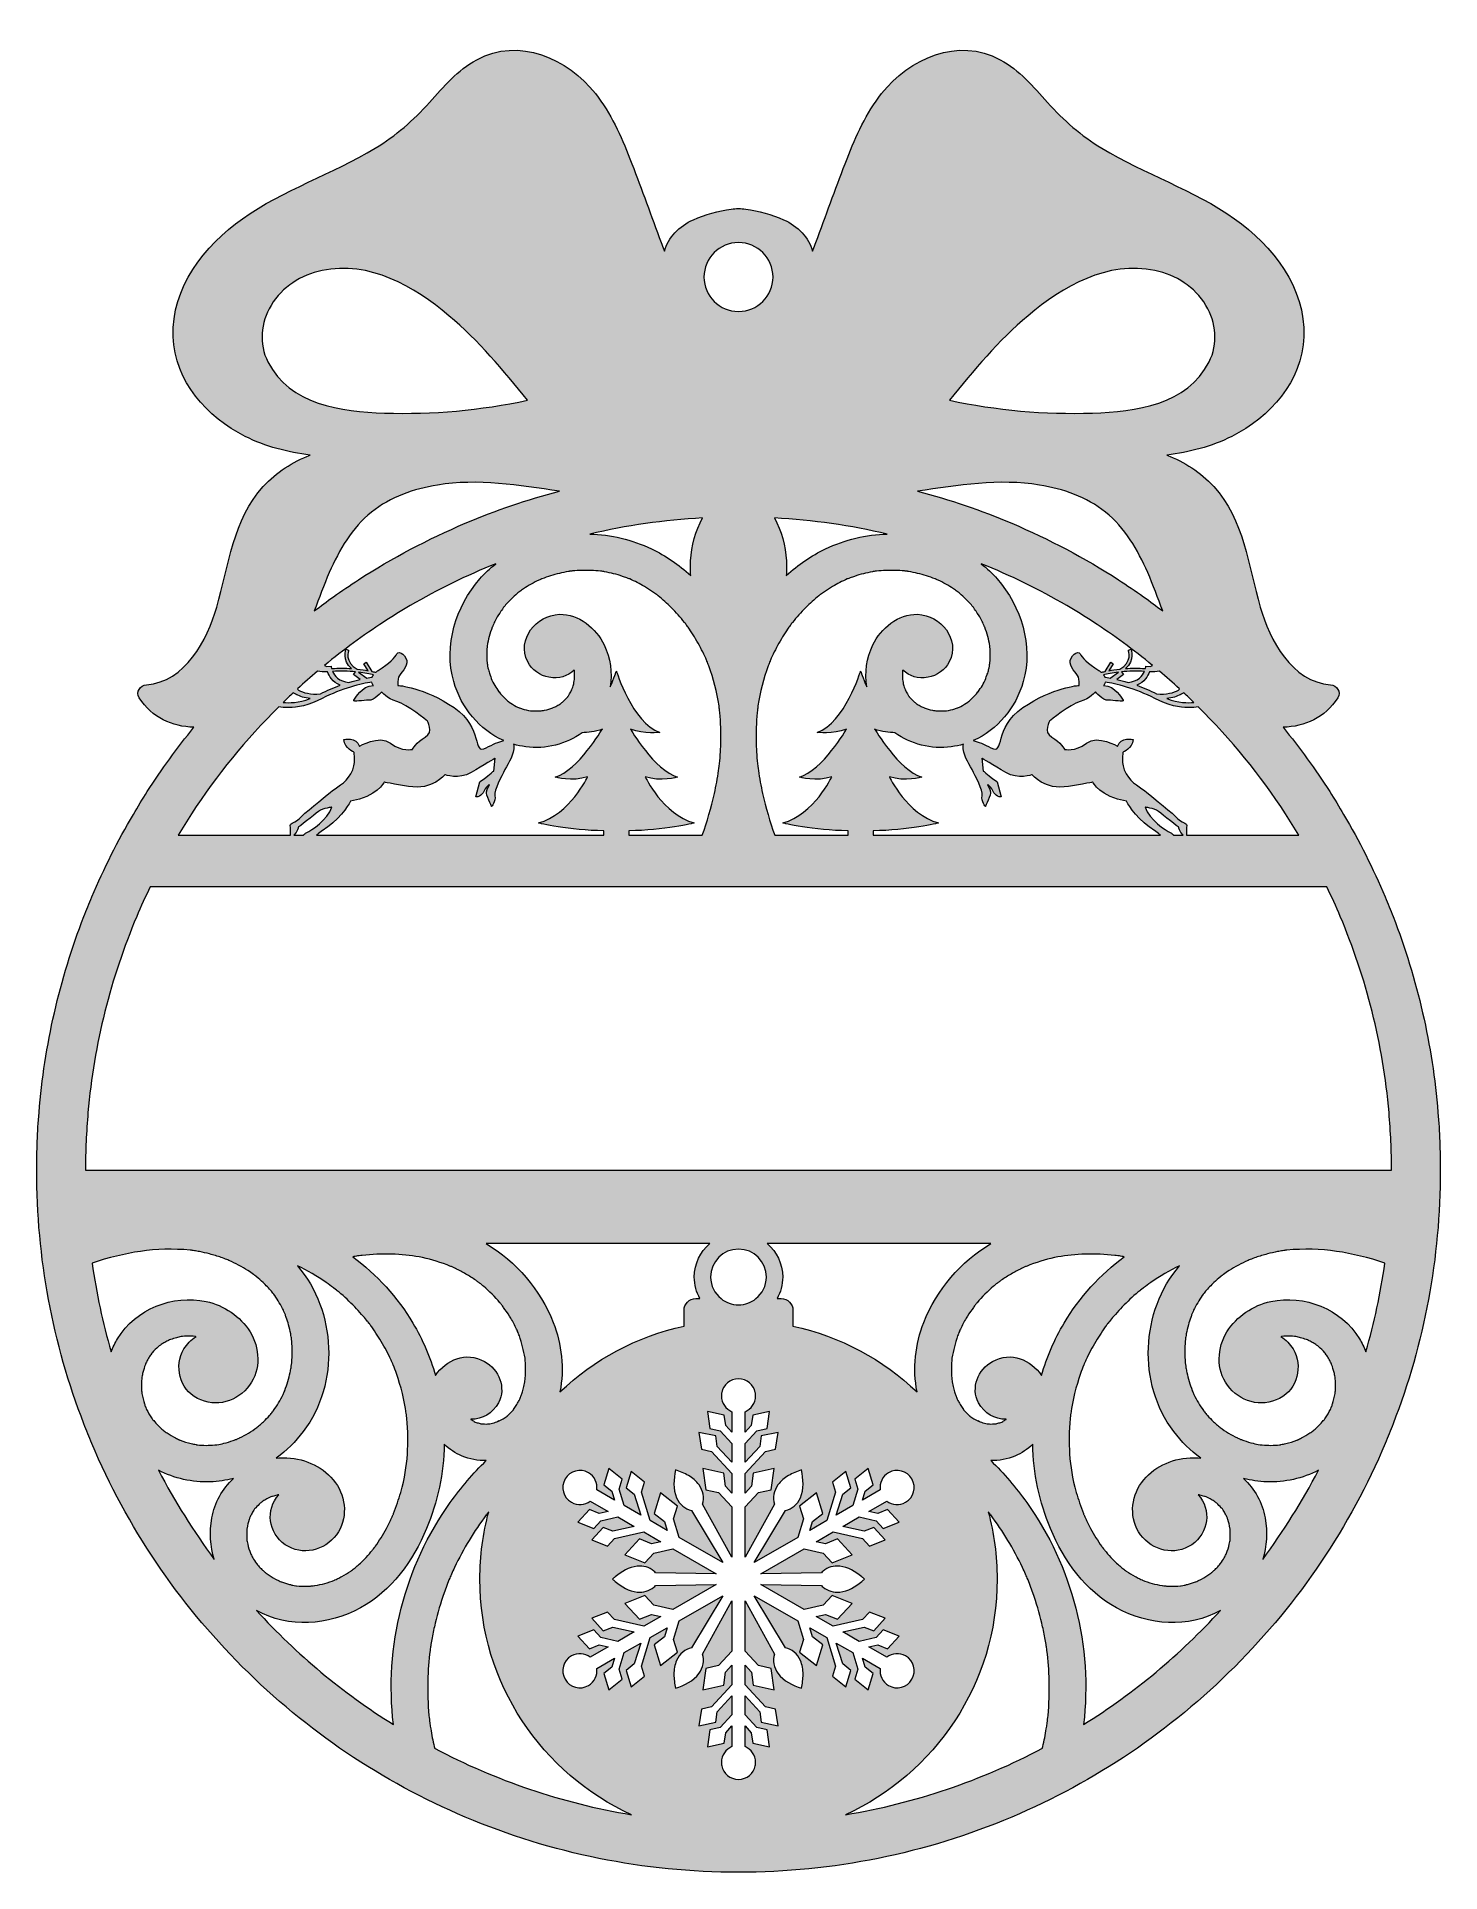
# Model space of a CAD drawing. Extents: x 243 to 397, y -420 to -219.
import ezdxf

# ---------------------------------------------------------------- set-up
doc = ezdxf.new("R2010")
doc.units = 0
doc.header["$MEASUREMENT"] = 0
doc.layers.add('Layer 1', color=7, linetype='Continuous', lineweight=0)

msp = doc.modelspace()

# ---------------------------------------------------------------- hatches: boundary and pattern name
at = {"layer": 'Layer 1', "true_color": 0x000000, "transparency": 33554687}
h = msp.add_hatch(color=18, dxfattribs=at)
h.dxf.hatch_style = 2
edge = h.paths.add_edge_path()
edge.add_spline(control_points=[(391.71, -342.94), (391.71, -342.94), (248.29, -342.94), (248.29, -342.94), (248.29, -342.94), (248.29, -342.94), (248.29, -342.94), (248.29, -340.81), (248.39, -338.7), (248.57, -336.61), (249.23, -329.04), (251.08, -321.81), (253.92, -315.09), (254.39, -313.99), (254.88, -312.9), (255.4, -311.83), (255.4, -311.83), (384.6, -311.83), (384.6, -311.83), (385.12, -312.9), (385.61, -313.99), (386.08, -315.09), (388.92, -321.81), (390.77, -329.04), (391.43, -336.61), (391.61, -338.7), (391.71, -340.81), (391.71, -342.94), (391.71, -342.94), (391.71, -342.94), (391.71, -342.94)], knot_values=[0, 0, 0, 0, 1, 1, 1, 2, 2, 2, 3, 3, 3, 4, 4, 4, 5, 5, 5, 6, 6, 6, 7, 7, 7, 8, 8, 8, 9, 9, 9, 10, 10, 10, 10], degree=3, periodic=0)
edge = h.paths.add_edge_path()
edge.add_spline(control_points=[(388.89, -362.86), (388.7, -362.37), (388.46, -361.89), (388.18, -361.44), (386.17, -358.16), (382.17, -356.55), (378.44, -357.35), (376.5, -357.76), (374.7, -358.98), (373.64, -360.66), (372.55, -362.39), (372.44, -364.85), (373.68, -366.54), (375.01, -368.36), (377.38, -369.03), (379.42, -367.98), (381.39, -366.97), (382, -364.42), (380.89, -362.55), (380.58, -362.02), (380.11, -361.54), (379.57, -361.21), (379.61, -361.2), (379.66, -361.19), (379.71, -361.18), (379.72, -361.18), (380, -361.15), (380.06, -361.15), (380.4, -361.14), (380.73, -361.16), (381.07, -361.18), (381.09, -361.18), (381.11, -361.18), (381.13, -361.18), (381.15, -361.19), (381.18, -361.19), (381.21, -361.2), (381.38, -361.24), (381.55, -361.27), (381.71, -361.32), (381.93, -361.37), (382.15, -361.45), (382.37, -361.52), (382.28, -361.49), (382.62, -361.63), (382.67, -361.65), (382.82, -361.73), (382.97, -361.81), (383.12, -361.9), (383.24, -361.97), (383.36, -362.05), (383.47, -362.13), (383.52, -362.16), (383.57, -362.19), (383.61, -362.23), (383.63, -362.24), (383.65, -362.26), (383.68, -362.28), (383.93, -362.51), (384.17, -362.75), (384.4, -363), (384.42, -363.02), (384.43, -363.04), (384.45, -363.05), (384.45, -363.06), (384.46, -363.08), (384.47, -363.09), (384.55, -363.22), (384.64, -363.34), (384.72, -363.47), (384.81, -363.62), (384.9, -363.77), (384.98, -363.93), (385, -363.97), (385.13, -364.27), (385.13, -364.26), (385.24, -364.54), (385.33, -364.83), (385.4, -365.13), (385.44, -365.3), (385.47, -365.48), (385.51, -365.65), (385.52, -365.69), (385.52, -365.71), (385.53, -365.74), (385.53, -365.76), (385.53, -365.79), (385.53, -365.83), (385.55, -366.13), (385.57, -366.43), (385.56, -366.73), (385.56, -366.91), (385.54, -367.09), (385.53, -367.27), (385.53, -367.32), (385.53, -367.35), (385.53, -367.37), (385.53, -367.4), (385.52, -367.42), (385.51, -367.46), (385.44, -367.84), (385.35, -368.22), (385.23, -368.59), (385.2, -368.7), (385.16, -368.8), (385.13, -368.9), (385.18, -368.76), (385.02, -369.16), (385, -369.2), (384.83, -369.52), (384.65, -369.83), (384.45, -370.13), (384.41, -370.19), (384.37, -370.24), (384.33, -370.3), (384.32, -370.3), (384.12, -370.55), (384.1, -370.57), (383.82, -370.89), (383.52, -371.17), (383.2, -371.45), (383.17, -371.47), (383.15, -371.5), (383.13, -371.51), (383, -371.61), (382.88, -371.7), (382.75, -371.78), (382.45, -371.98), (382.14, -372.16), (381.82, -372.33), (381.68, -372.4), (381.54, -372.46), (381.41, -372.53), (381.4, -372.53), (381.39, -372.54), (381.38, -372.54), (381.36, -372.55), (381.33, -372.56), (381.31, -372.57), (380.91, -372.71), (380.51, -372.84), (380.1, -372.94), (379.92, -372.99), (379.75, -373.01), (379.57, -373.05), (379.54, -373.06), (379.46, -373.07), (379.42, -373.08), (379.1, -373.12), (378.79, -373.13), (378.47, -373.14), (378.15, -373.14), (377.83, -373.11), (377.5, -373.09), (377.45, -373.09), (377.41, -373.09), (377.38, -373.09), (377.35, -373.08), (377.31, -373.08), (377.27, -373.07), (377.01, -373.02), (376.76, -372.97), (376.51, -372.91), (376.16, -372.83), (375.82, -372.72), (375.48, -372.61), (375.37, -372.57), (375.25, -372.52), (375.14, -372.48), (375.1, -372.46), (374.8, -372.33), (374.79, -372.32), (374.12, -372), (373.48, -371.62), (372.88, -371.17), (372.84, -371.13), (372.6, -370.93), (372.59, -370.93), (372.44, -370.8), (372.3, -370.67), (372.15, -370.54), (371.92, -370.32), (371.7, -370.09), (371.49, -369.85), (371.38, -369.72), (371.27, -369.59), (371.16, -369.46), (371.14, -369.44), (371.12, -369.42), (371.11, -369.4), (371.1, -369.38), (371.08, -369.35), (371.06, -369.32), (370.87, -369.04), (370.67, -368.76), (370.5, -368.46), (370.32, -368.17), (370.16, -367.87), (370.01, -367.56), (369.95, -367.43), (369.89, -367.3), (369.83, -367.17), (369.83, -367.15), (369.82, -367.12), (369.81, -367.1), (369.58, -366.45), (369.37, -365.8), (369.23, -365.13), (369.19, -364.96), (369.16, -364.79), (369.13, -364.62), (369.12, -364.57), (369.09, -364.33), (369.08, -364.28), (369.06, -364.03), (369.04, -363.79), (369.02, -363.54), (368.99, -362.85), (369.01, -362.16), (369.08, -361.48), (369.09, -361.41), (369.11, -361.25), (369.12, -361.22), (369.13, -361.12), (369.15, -361.01), (369.17, -360.91), (369.23, -360.57), (369.31, -360.24), (369.4, -359.91), (369.48, -359.63), (369.56, -359.36), (369.66, -359.09), (369.7, -358.97), (369.75, -358.85), (369.79, -358.73), (369.74, -358.89), (369.94, -358.38), (369.98, -358.31), (370.25, -357.75), (370.57, -357.2), (370.93, -356.69), (370.94, -356.67), (371.13, -356.42), (371.14, -356.42), (371.19, -356.35), (371.24, -356.29), (371.29, -356.23), (371.58, -355.89), (371.88, -355.57), (372.2, -355.27), (372.44, -355.04), (372.69, -354.82), (372.95, -354.61), (372.98, -354.59), (373.23, -354.4), (373.24, -354.38), (373.45, -354.24), (373.66, -354.1), (373.87, -353.96), (374.53, -353.53), (375.23, -353.16), (375.95, -352.84), (376.01, -352.81), (376.13, -352.76), (376.17, -352.75), (376.38, -352.66), (376.59, -352.59), (376.8, -352.51), (377.22, -352.37), (377.65, -352.24), (378.08, -352.13), (378.45, -352.03), (378.82, -351.94), (379.19, -351.87), (379.38, -351.83), (379.57, -351.8), (379.75, -351.77), (379.83, -351.76), (379.91, -351.75), (379.98, -351.74), (380.01, -351.73), (380.08, -351.73), (380.2, -351.71), (384.01, -351.36), (387.37, -351.95), (390.98, -353.13), (390.51, -356.45), (389.8, -359.7), (388.89, -362.86)], knot_values=[0, 0, 0, 0, 1, 1, 1, 2, 2, 2, 3, 3, 3, 4, 4, 4, 5, 5, 5, 6, 6, 6, 7, 7, 7, 8, 8, 8, 9, 9, 9, 10, 10, 10, 11, 11, 11, 12, 12, 12, 13, 13, 13, 14, 14, 14, 15, 15, 15, 16, 16, 16, 17, 17, 17, 18, 18, 18, 19, 19, 19, 20, 20, 20, 21, 21, 21, 22, 22, 22, 23, 23, 23, 24, 24, 24, 25, 25, 25, 26, 26, 26, 27, 27, 27, 28, 28, 28, 29, 29, 29, 30, 30, 30, 31, 31, 31, 32, 32, 32, 33, 33, 33, 34, 34, 34, 35, 35, 35, 36, 36, 36, 37, 37, 37, 38, 38, 38, 39, 39, 39, 40, 40, 40, 41, 41, 41, 42, 42, 42, 43, 43, 43, 44, 44, 44, 45, 45, 45, 46, 46, 46, 47, 47, 47, 48, 48, 48, 49, 49, 49, 50, 50, 50, 51, 51, 51, 52, 52, 52, 53, 53, 53, 54, 54, 54, 55, 55, 55, 56, 56, 56, 57, 57, 57, 58, 58, 58, 59, 59, 59, 60, 60, 60, 61, 61, 61, 62, 62, 62, 63, 63, 63, 64, 64, 64, 65, 65, 65, 66, 66, 66, 67, 67, 67, 68, 68, 68, 69, 69, 69, 70, 70, 70, 71, 71, 71, 72, 72, 72, 73, 73, 73, 74, 74, 74, 75, 75, 75, 76, 76, 76, 77, 77, 77, 78, 78, 78, 79, 79, 79, 80, 80, 80, 81, 81, 81, 82, 82, 82, 83, 83, 83, 84, 84, 84, 85, 85, 85, 86, 86, 86, 87, 87, 87, 88, 88, 88, 89, 89, 89, 90, 90, 90, 91, 91, 91, 92, 92, 92, 93, 93, 93, 94, 94, 94, 95, 95, 95, 96, 96, 96, 96], degree=3, periodic=0)
edge = h.paths.add_edge_path()
edge.add_spline(control_points=[(377.56, -385.65), (378, -384.22), (378.11, -382.68), (377.83, -381.11), (377.53, -379.43), (376.67, -377.93), (375.46, -376.78), (376.28, -376.98), (377.13, -377.11), (377.99, -377.14), (379.98, -377.23), (381.94, -376.76), (383.69, -375.87), (381.9, -379.3), (379.85, -382.57), (377.56, -385.65)], knot_values=[0, 0, 0, 0, 1, 1, 1, 2, 2, 2, 3, 3, 3, 4, 4, 4, 5, 5, 5, 5], degree=3, periodic=0)
edge = h.paths.add_edge_path()
edge.add_spline(control_points=[(373.98, -383.49), (373.98, -383.54), (373.98, -383.57), (373.98, -383.6), (373.97, -383.62), (373.96, -383.65), (373.95, -383.69), (373.87, -384.06), (373.8, -384.42), (373.67, -384.77), (373.66, -384.81), (373.48, -385.21), (373.54, -385.08), (373.48, -385.21), (373.41, -385.34), (373.34, -385.47), (373.22, -385.68), (373.08, -385.9), (372.93, -386.1), (372.9, -386.14), (372.73, -386.35), (372.71, -386.37), (372.59, -386.5), (372.46, -386.63), (372.33, -386.76), (372.25, -386.84), (372.16, -386.92), (372.07, -387), (371.99, -387.07), (371.91, -387.14), (371.83, -387.2), (371.81, -387.22), (371.79, -387.23), (371.77, -387.25), (371.47, -387.45), (371.17, -387.65), (370.85, -387.82), (370.74, -387.88), (370.63, -387.93), (370.52, -387.99), (370.49, -388), (370.14, -388.14), (370.2, -388.13), (369.9, -388.23), (369.61, -388.33), (369.3, -388.4), (369.18, -388.43), (369.07, -388.46), (368.95, -388.49), (368.84, -388.51), (368.72, -388.53), (368.61, -388.55), (368.59, -388.55), (368.57, -388.55), (368.54, -388.56), (368.13, -388.59), (367.73, -388.61), (367.32, -388.59), (367.18, -388.59), (367.05, -388.58), (366.91, -388.57), (366.9, -388.57), (366.47, -388.52), (366.51, -388.53), (365.78, -388.41), (365.05, -388.21), (364.37, -387.93), (364.4, -387.94), (364, -387.76), (364, -387.76), (363.85, -387.68), (363.7, -387.6), (363.55, -387.52), (363.22, -387.34), (362.9, -387.14), (362.58, -386.93), (362.46, -386.85), (362.33, -386.76), (362.21, -386.66), (362.18, -386.64), (362.03, -386.52), (361.99, -386.48), (361.67, -386.21), (361.37, -385.93), (361.07, -385.63), (360.82, -385.37), (360.59, -385.11), (360.36, -384.84), (360.28, -384.74), (360.2, -384.65), (360.12, -384.55), (360.09, -384.51), (359.9, -384.26), (359.9, -384.25), (359.44, -383.61), (359.03, -382.95), (358.67, -382.26), (358.51, -381.98), (358.37, -381.69), (358.23, -381.39), (358.14, -381.22), (358.06, -381.04), (357.98, -380.86), (357.96, -380.81), (357.94, -380.76), (357.92, -380.73), (357.91, -380.7), (357.89, -380.66), (357.87, -380.6), (357.58, -379.84), (357.31, -379.08), (357.09, -378.3), (356.64, -376.69), (356.45, -375.51), (356.36, -374.07), (356.31, -373.33), (356.3, -372.58), (356.32, -371.84), (356.33, -371.51), (356.34, -371.17), (356.37, -370.83), (356.38, -370.63), (356.4, -370.43), (356.42, -370.23), (356.42, -370.17), (356.48, -369.67), (356.48, -369.66), (356.69, -368.16), (357.06, -366.68), (357.56, -365.25), (357.67, -364.94), (357.79, -364.62), (357.91, -364.31), (357.94, -364.25), (357.95, -364.21), (357.97, -364.18), (357.98, -364.14), (358, -364.1), (358.03, -364.05), (358.11, -363.86), (358.19, -363.68), (358.28, -363.49), (358.61, -362.81), (358.97, -362.15), (359.37, -361.5), (359.56, -361.19), (359.76, -360.89), (359.96, -360.58), (360.06, -360.43), (360.17, -360.28), (360.28, -360.14), (360.3, -360.1), (360.46, -359.89), (360.53, -359.78), (360.6, -359.71), (360.75, -359.51), (360.74, -359.53), (360.89, -359.34), (361.04, -359.15), (361.2, -358.97), (361.44, -358.69), (361.69, -358.42), (361.94, -358.15), (362.48, -357.58), (363.05, -357.03), (363.65, -356.51), (363.79, -356.4), (363.93, -356.28), (364.07, -356.16), (364.11, -356.13), (364.47, -355.84), (364.48, -355.84), (364.74, -355.64), (365, -355.45), (365.27, -355.26), (366.27, -354.57), (367.33, -353.95), (368.43, -353.42), (364.17, -358.41), (363.77, -366.33), (367.79, -371.62), (368.64, -372.74), (369.64, -373.73), (370.75, -374.54), (370.36, -374.5), (369.97, -374.49), (369.58, -374.51), (367.47, -374.61), (365.52, -375.54), (364.25, -377.24), (363.04, -378.86), (362.91, -381.3), (364.14, -382.95), (365.44, -384.7), (367.91, -385.32), (369.78, -384.04), (371.65, -382.75), (371.98, -380.2), (370.46, -378.56), (370.54, -378.58), (370.64, -378.59), (370.66, -378.6), (370.83, -378.64), (371, -378.69), (371.16, -378.74), (371.21, -378.75), (371.48, -378.86), (371.49, -378.86), (371.59, -378.91), (371.7, -378.96), (371.79, -379.01), (371.95, -379.09), (372.1, -379.18), (372.24, -379.28), (372.28, -379.3), (372.49, -379.48), (372.51, -379.49), (372.68, -379.65), (372.84, -379.81), (373.01, -379.98), (373.04, -380.01), (373.06, -380.03), (373.08, -380.04), (373.09, -380.07), (373.11, -380.09), (373.13, -380.12), (373.23, -380.28), (373.33, -380.43), (373.42, -380.59), (373.5, -380.72), (373.56, -380.86), (373.63, -380.99), (373.67, -381.09), (373.7, -381.19), (373.74, -381.29), (373.83, -381.59), (373.91, -381.91), (373.97, -382.22), (373.97, -382.27), (373.98, -382.35), (373.98, -382.38), (373.98, -382.56), (374, -382.75), (374, -382.93), (374, -383.12), (373.98, -383.3), (373.98, -383.49)], knot_values=[0, 0, 0, 0, 1, 1, 1, 2, 2, 2, 3, 3, 3, 4, 4, 4, 5, 5, 5, 6, 6, 6, 7, 7, 7, 8, 8, 8, 9, 9, 9, 10, 10, 10, 11, 11, 11, 12, 12, 12, 13, 13, 13, 14, 14, 14, 15, 15, 15, 16, 16, 16, 17, 17, 17, 18, 18, 18, 19, 19, 19, 20, 20, 20, 21, 21, 21, 22, 22, 22, 23, 23, 23, 24, 24, 24, 25, 25, 25, 26, 26, 26, 27, 27, 27, 28, 28, 28, 29, 29, 29, 30, 30, 30, 31, 31, 31, 32, 32, 32, 33, 33, 33, 34, 34, 34, 35, 35, 35, 36, 36, 36, 37, 37, 37, 38, 38, 38, 39, 39, 39, 40, 40, 40, 41, 41, 41, 42, 42, 42, 43, 43, 43, 44, 44, 44, 45, 45, 45, 46, 46, 46, 47, 47, 47, 48, 48, 48, 49, 49, 49, 50, 50, 50, 51, 51, 51, 52, 52, 52, 53, 53, 53, 54, 54, 54, 55, 55, 55, 56, 56, 56, 57, 57, 57, 58, 58, 58, 59, 59, 59, 60, 60, 60, 61, 61, 61, 62, 62, 62, 63, 63, 63, 64, 64, 64, 65, 65, 65, 66, 66, 66, 67, 67, 67, 68, 68, 68, 69, 69, 69, 70, 70, 70, 71, 71, 71, 72, 72, 72, 73, 73, 73, 74, 74, 74, 75, 75, 75, 76, 76, 76, 77, 77, 77, 78, 78, 78, 79, 79, 79, 80, 80, 80, 81, 81, 81, 82, 82, 82, 82], degree=3, periodic=0)
edge = h.paths.add_edge_path()
edge.add_spline(control_points=[(357.89, -403.79), (358.91, -395.27), (356.66, -386.39), (351.65, -379.41), (350.46, -377.76), (349.16, -376.22), (347.71, -374.81), (348.61, -374.82), (349.51, -374.66), (350.35, -374.31), (351.09, -374), (351.75, -373.56), (352.31, -373.01), (352.37, -376.19), (353.02, -379.35), (354.25, -382.28), (355.74, -385.8), (358.11, -389.12), (361.52, -390.99), (365.03, -392.92), (369.38, -393.22), (372.93, -391.26), (368.52, -396.09), (363.46, -400.31), (357.89, -403.79)], knot_values=[0, 0, 0, 0, 1, 1, 1, 2, 2, 2, 3, 3, 3, 4, 4, 4, 5, 5, 5, 6, 6, 6, 7, 7, 7, 8, 8, 8, 8], degree=3, periodic=0)
edge = h.paths.add_edge_path()
edge.add_spline(control_points=[(353.99, -402.79), (353.96, -403.06), (353.93, -403.34), (353.89, -403.61), (353.89, -403.64), (353.88, -403.68), (353.88, -403.7), (353.85, -403.88), (353.83, -404.06), (353.8, -404.24), (353.69, -404.9), (353.56, -405.55), (353.41, -406.21), (353.39, -406.27), (353.38, -406.33), (353.37, -406.39), (346.71, -409.91), (339.43, -412.41), (331.74, -413.68), (341.56, -409.22), (348.4, -399.32), (348.4, -387.82), (348.4, -385.27), (348.06, -382.79), (347.43, -380.44), (347.47, -380.5), (347.51, -380.55), (347.56, -380.61), (347.6, -380.65), (347.64, -380.7), (347.67, -380.75), (347.68, -380.76), (347.68, -380.77), (347.69, -380.77), (349.04, -382.57), (350.21, -384.5), (351.18, -386.53), (351.29, -386.77), (351.41, -387.02), (351.52, -387.27), (351.55, -387.34), (351.58, -387.4), (351.6, -387.47), (351.62, -387.51), (351.69, -387.66), (351.71, -387.71), (351.93, -388.25), (352.13, -388.79), (352.32, -389.33), (352.71, -390.42), (353.03, -391.53), (353.3, -392.66), (353.43, -393.19), (353.54, -393.72), (353.64, -394.26), (353.69, -394.5), (353.73, -394.74), (353.77, -394.98), (353.79, -395.1), (353.81, -395.22), (353.82, -395.34), (353.84, -395.41), (353.86, -395.57), (353.87, -395.64), (354.01, -396.74), (354.1, -397.86), (354.12, -398.97), (354.15, -400.25), (354.11, -401.52), (353.99, -402.79)], knot_values=[0, 0, 0, 0, 1, 1, 1, 2, 2, 2, 3, 3, 3, 4, 4, 4, 5, 5, 5, 6, 6, 6, 7, 7, 7, 8, 8, 8, 9, 9, 9, 10, 10, 10, 11, 11, 11, 12, 12, 12, 13, 13, 13, 14, 14, 14, 15, 15, 15, 16, 16, 16, 17, 17, 17, 18, 18, 18, 19, 19, 19, 20, 20, 20, 21, 21, 21, 22, 22, 22, 23, 23, 23, 23], degree=3, periodic=0)
edge = h.paths.add_edge_path()
edge.add_spline(control_points=[(340.34, -359.65), (339.41, -362.01), (339.1, -364.75), (339.61, -367.28), (335.88, -363.73), (331.2, -361.18), (325.98, -360.06), (325.98, -360.06), (325.98, -358.31), (325.98, -358.31), (325.98, -357.61), (325.41, -357.03), (324.7, -357.03), (324.7, -357.03), (324.23, -357.03), (324.23, -357.03), (324.62, -356.33), (324.85, -355.52), (324.85, -354.66), (324.85, -353.19), (324.2, -351.88), (323.16, -350.99), (323.16, -350.99), (347.72, -350.99), (347.72, -350.99), (344.4, -352.97), (341.78, -356.02), (340.34, -359.65)], knot_values=[0, 0, 0, 0, 1, 1, 1, 2, 2, 2, 3, 3, 3, 4, 4, 4, 5, 5, 5, 6, 6, 6, 7, 7, 7, 8, 8, 8, 9, 9, 9, 9], degree=3, periodic=0)
edge = h.paths.add_edge_path()
edge.add_spline(control_points=[(346.36, -368.46), (346.98, -369.64), (348.16, -370.3), (349.39, -370.27), (349.38, -370.28), (349.37, -370.29), (349.36, -370.3), (349.35, -370.3), (349.34, -370.31), (349.33, -370.32), (349.35, -370.31), (349.37, -370.3), (349.4, -370.28), (349.36, -370.3), (349.33, -370.33), (349.29, -370.35), (349.26, -370.38), (349.22, -370.4), (349.22, -370.4), (349.22, -370.4), (349.21, -370.41), (349.2, -370.41), (349.07, -370.48), (348.95, -370.56), (348.82, -370.63), (348.81, -370.63), (348.8, -370.63), (348.79, -370.63), (348.65, -370.65), (348.5, -370.71), (348.36, -370.75), (348.31, -370.76), (348.28, -370.77), (348.26, -370.78), (348.24, -370.78), (348.22, -370.78), (348.19, -370.78), (347.98, -370.79), (347.78, -370.8), (347.57, -370.79), (347.5, -370.79), (347.42, -370.78), (347.35, -370.78), (347.34, -370.77), (347.32, -370.77), (347.3, -370.77), (347.1, -370.72), (346.89, -370.67), (346.69, -370.61), (346.57, -370.57), (346.1, -370.35), (346.41, -370.52), (346.22, -370.42), (346.03, -370.33), (345.85, -370.22), (345.7, -370.13), (345.56, -370.03), (345.41, -369.93), (345.4, -369.92), (345.39, -369.91), (345.37, -369.89), (345.29, -369.81), (345.19, -369.73), (345.11, -369.65), (344.97, -369.51), (344.85, -369.37), (344.72, -369.23), (344.78, -369.29), (344.52, -368.96), (344.48, -368.89), (344.37, -368.73), (344.28, -368.56), (344.19, -368.4), (344.13, -368.29), (344.07, -368.17), (344.01, -368.06), (344.01, -368.04), (343.95, -367.91), (343.92, -367.85), (343.9, -367.8), (343.89, -367.76), (343.89, -367.75), (343.85, -367.63), (343.8, -367.51), (343.76, -367.39), (343.71, -367.21), (343.65, -367.02), (343.61, -366.84), (343.55, -366.62), (343.51, -366.4), (343.47, -366.18), (343.46, -366.13), (343.45, -366.09), (343.45, -366.04), (343.45, -366.01), (343.42, -365.81), (343.42, -365.76), (343.38, -365.35), (343.37, -364.94), (343.38, -364.53), (343.39, -364.32), (343.4, -364.11), (343.41, -363.9), (343.42, -363.81), (343.43, -363.72), (343.44, -363.63), (343.44, -363.6), (343.44, -363.57), (343.44, -363.55), (343.44, -363.55), (343.44, -363.55), (343.44, -363.55), (343.59, -362.72), (343.78, -361.92), (344.06, -361.13), (344.12, -360.97), (344.18, -360.81), (344.25, -360.64), (344.25, -360.64), (344.25, -360.63), (344.26, -360.62), (344.3, -360.54), (344.33, -360.46), (344.37, -360.38), (344.56, -359.97), (344.77, -359.58), (345, -359.19), (345.2, -358.86), (345.41, -358.53), (345.64, -358.21), (345.69, -358.14), (345.74, -358.06), (345.79, -357.99), (345.81, -357.97), (345.88, -357.87), (345.92, -357.82), (345.95, -357.79), (345.97, -357.76), (345.97, -357.75), (346.05, -357.66), (346.13, -357.57), (346.2, -357.48), (346.75, -356.83), (347.35, -356.23), (347.99, -355.68), (348.08, -355.6), (348.18, -355.53), (348.27, -355.45), (348.28, -355.45), (348.32, -355.41), (348.36, -355.38), (348.39, -355.35), (348.43, -355.32), (348.44, -355.32), (348.53, -355.25), (348.63, -355.18), (348.73, -355.11), (349.07, -354.86), (349.43, -354.63), (349.79, -354.42), (350.17, -354.19), (350.55, -353.98), (350.95, -353.79), (351.14, -353.7), (351.32, -353.61), (351.51, -353.52), (351.53, -353.52), (351.63, -353.48), (351.68, -353.46), (351.78, -353.42), (351.89, -353.37), (352, -353.33), (354.16, -352.52), (355.96, -352.21), (358.08, -352.15), (359.16, -352.13), (360.25, -352.17), (361.33, -352.29), (361.43, -352.3), (361.53, -352.31), (361.64, -352.32), (361.68, -352.33), (361.71, -352.33), (361.72, -352.33), (361.75, -352.34), (361.79, -352.34), (361.83, -352.35), (362, -352.38), (362.18, -352.41), (362.35, -352.43), (359.71, -354.41), (357.44, -356.89), (355.76, -359.71), (354.68, -361.52), (353.85, -363.46), (353.28, -365.47), (352.08, -363.76), (349.96, -362.78), (347.89, -363.93), (346.31, -364.82), (345.48, -366.8), (346.36, -368.46)], knot_values=[0, 0, 0, 0, 1, 1, 1, 2, 2, 2, 3, 3, 3, 4, 4, 4, 5, 5, 5, 6, 6, 6, 7, 7, 7, 8, 8, 8, 9, 9, 9, 10, 10, 10, 11, 11, 11, 12, 12, 12, 13, 13, 13, 14, 14, 14, 15, 15, 15, 16, 16, 16, 17, 17, 17, 18, 18, 18, 19, 19, 19, 20, 20, 20, 21, 21, 21, 22, 22, 22, 23, 23, 23, 24, 24, 24, 25, 25, 25, 26, 26, 26, 27, 27, 27, 28, 28, 28, 29, 29, 29, 30, 30, 30, 31, 31, 31, 32, 32, 32, 33, 33, 33, 34, 34, 34, 35, 35, 35, 36, 36, 36, 37, 37, 37, 38, 38, 38, 39, 39, 39, 40, 40, 40, 41, 41, 41, 42, 42, 42, 43, 43, 43, 44, 44, 44, 45, 45, 45, 46, 46, 46, 47, 47, 47, 48, 48, 48, 49, 49, 49, 50, 50, 50, 51, 51, 51, 52, 52, 52, 53, 53, 53, 54, 54, 54, 55, 55, 55, 56, 56, 56, 57, 57, 57, 58, 58, 58, 59, 59, 59, 60, 60, 60, 61, 61, 61, 62, 62, 62, 63, 63, 63, 64, 64, 64, 65, 65, 65, 66, 66, 66, 67, 67, 67, 67], degree=3, periodic=0)
edge = h.paths.add_edge_path()
edge.add_spline(control_points=[(316.94, -354.66), (316.94, -352.97), (318.31, -351.6), (320, -351.6), (321.69, -351.6), (323.06, -352.97), (323.06, -354.66), (323.06, -355.62), (322.61, -356.47), (321.92, -357.03), (321.4, -357.46), (320.73, -357.71), (320, -357.72), (319.27, -357.71), (318.6, -357.46), (318.08, -357.03), (317.39, -356.47), (316.94, -355.62), (316.94, -354.66)], knot_values=[0, 0, 0, 0, 1, 1, 1, 2, 2, 2, 3, 3, 3, 4, 4, 4, 5, 5, 5, 6, 6, 6, 6], degree=3, periodic=0)
edge = h.paths.add_edge_path()
edge.add_spline(control_points=[(329.69, -394.24), (329.69, -394.24), (327.82, -393.17), (327.82, -393.17), (327.82, -393.17), (328.13, -394.15), (328.13, -394.15), (328.13, -394.15), (329.26, -395.04), (329.26, -395.04), (329.26, -395.04), (328.55, -397.29), (328.55, -397.29), (328.55, -397.29), (326.7, -395.83), (326.7, -395.83), (326.7, -395.83), (327.13, -394.45), (327.13, -394.45), (327.13, -394.45), (326.5, -392.4), (326.5, -392.4), (326.5, -392.4), (321.72, -389.64), (321.72, -389.64), (321.72, -389.64), (325.15, -395.35), (325.15, -395.35), (325.87, -395.51), (326.48, -396.03), (326.79, -396.74), (327.01, -397.24), (327.09, -397.75), (327.09, -398.27), (327.09, -398.78), (327.02, -399.29), (326.91, -399.8), (325.93, -399.47), (324.96, -399.03), (324.33, -398.16), (323.87, -397.54), (323.73, -396.75), (323.94, -396.05), (323.94, -396.05), (320.72, -390.22), (320.72, -390.22), (320.72, -390.22), (320.72, -395.74), (320.72, -395.74), (320.72, -395.74), (322.18, -397.32), (322.18, -397.32), (322.18, -397.32), (323.59, -397.63), (323.59, -397.63), (323.59, -397.63), (323.92, -399.96), (323.92, -399.96), (323.92, -399.96), (321.62, -399.45), (321.62, -399.45), (321.62, -399.45), (321.42, -398.02), (321.42, -398.02), (321.42, -398.02), (320.72, -397.27), (320.72, -397.27), (320.72, -397.27), (320.72, -399.43), (320.72, -399.43), (320.72, -399.43), (322.95, -401.83), (322.95, -401.83), (322.95, -401.83), (324.07, -402.08), (324.07, -402.08), (324.07, -402.08), (324.34, -403.93), (324.34, -403.93), (324.34, -403.93), (322.5, -403.53), (322.5, -403.53), (322.5, -403.53), (322.34, -402.39), (322.34, -402.39), (322.34, -402.39), (320.72, -400.64), (320.72, -400.64), (320.72, -400.64), (320.72, -402.72), (320.72, -402.72), (320.72, -402.72), (322.01, -404.11), (322.01, -404.11), (322.01, -404.11), (323.13, -404.36), (323.13, -404.36), (323.13, -404.36), (323.4, -406.22), (323.4, -406.22), (323.4, -406.22), (321.57, -405.81), (321.57, -405.81), (321.57, -405.81), (321.4, -404.68), (321.4, -404.68), (321.4, -404.68), (320.72, -403.94), (320.72, -403.94), (320.72, -403.94), (320.72, -406.2), (320.72, -406.2), (321.4, -406.48), (321.87, -407.15), (321.87, -407.93), (321.87, -408.06), (321.86, -408.19), (321.84, -408.31), (321.66, -409.16), (320.91, -409.8), (320, -409.8), (319.09, -409.8), (318.34, -409.16), (318.16, -408.31), (318.14, -408.19), (318.13, -408.06), (318.13, -407.93), (318.13, -407.15), (318.6, -406.48), (319.28, -406.2), (319.28, -406.2), (319.28, -403.94), (319.28, -403.94), (319.28, -403.94), (318.6, -404.68), (318.6, -404.68), (318.6, -404.68), (318.43, -405.81), (318.43, -405.81), (318.43, -405.81), (316.6, -406.22), (316.6, -406.22), (316.6, -406.22), (316.87, -404.36), (316.87, -404.36), (316.87, -404.36), (317.99, -404.11), (317.99, -404.11), (317.99, -404.11), (319.28, -402.72), (319.28, -402.72), (319.28, -402.72), (319.28, -400.64), (319.28, -400.64), (319.28, -400.64), (317.66, -402.39), (317.66, -402.39), (317.66, -402.39), (317.5, -403.53), (317.5, -403.53), (317.5, -403.53), (315.66, -403.93), (315.66, -403.93), (315.66, -403.93), (315.93, -402.08), (315.93, -402.08), (315.93, -402.08), (317.05, -401.83), (317.05, -401.83), (317.05, -401.83), (319.28, -399.43), (319.28, -399.43), (319.28, -399.43), (319.28, -397.27), (319.28, -397.27), (319.28, -397.27), (318.58, -398.02), (318.58, -398.02), (318.58, -398.02), (318.38, -399.45), (318.38, -399.45), (318.38, -399.45), (316.08, -399.96), (316.08, -399.96), (316.08, -399.96), (316.41, -397.63), (316.41, -397.63), (316.41, -397.63), (317.82, -397.32), (317.82, -397.32), (317.82, -397.32), (319.28, -395.74), (319.28, -395.74), (319.28, -395.74), (319.28, -390.22), (319.28, -390.22), (319.28, -390.22), (316.06, -396.05), (316.06, -396.05), (316.27, -396.75), (316.13, -397.54), (315.67, -398.16), (315.04, -399.03), (314.07, -399.47), (313.09, -399.8), (312.98, -399.29), (312.91, -398.78), (312.91, -398.27), (312.91, -397.75), (312.99, -397.24), (313.21, -396.74), (313.52, -396.03), (314.13, -395.51), (314.85, -395.35), (314.85, -395.35), (318.28, -389.64), (318.28, -389.64), (318.28, -389.64), (313.5, -392.4), (313.5, -392.4), (313.5, -392.4), (312.87, -394.45), (312.87, -394.45), (312.87, -394.45), (313.3, -395.83), (313.3, -395.83), (313.3, -395.83), (311.45, -397.29), (311.45, -397.29), (311.45, -397.29), (310.74, -395.04), (310.74, -395.04), (310.74, -395.04), (311.87, -394.15), (311.87, -394.15), (311.87, -394.15), (312.18, -393.17), (312.18, -393.17), (312.18, -393.17), (310.31, -394.24), (310.31, -394.24), (310.31, -394.24), (309.34, -397.38), (309.34, -397.38), (309.34, -397.38), (309.69, -398.47), (309.69, -398.47), (309.69, -398.47), (308.22, -399.63), (308.22, -399.63), (308.22, -399.63), (307.65, -397.84), (307.65, -397.84), (307.65, -397.84), (308.55, -397.13), (308.55, -397.13), (308.55, -397.13), (309.26, -394.85), (309.26, -394.85), (309.26, -394.85), (307.45, -395.89), (307.45, -395.89), (307.45, -395.89), (306.89, -397.71), (306.89, -397.71), (306.89, -397.71), (307.24, -398.8), (307.24, -398.8), (307.24, -398.8), (305.77, -399.96), (305.77, -399.96), (305.77, -399.96), (305.2, -398.17), (305.2, -398.17), (305.2, -398.17), (306.1, -397.47), (306.1, -397.47), (306.1, -397.47), (306.4, -396.5), (306.4, -396.5), (306.4, -396.5), (304.44, -397.63), (304.44, -397.63), (304.54, -398.36), (304.2, -399.11), (303.52, -399.5), (302.63, -400.02), (301.48, -399.71), (300.96, -398.81), (300.44, -397.92), (300.75, -396.77), (301.65, -396.25), (302.33, -395.86), (303.14, -395.94), (303.73, -396.39), (303.73, -396.39), (305.68, -395.26), (305.68, -395.26), (305.68, -395.26), (304.7, -395.03), (304.7, -395.03), (304.7, -395.03), (303.63, -395.46), (303.63, -395.46), (303.63, -395.46), (302.37, -394.08), (302.37, -394.08), (302.37, -394.08), (304.11, -393.38), (304.11, -393.38), (304.11, -393.38), (304.88, -394.23), (304.88, -394.23), (304.88, -394.23), (306.74, -394.65), (306.74, -394.65), (306.74, -394.65), (308.54, -393.61), (308.54, -393.61), (308.54, -393.61), (306.21, -393.08), (306.21, -393.08), (306.21, -393.08), (305.15, -393.5), (305.15, -393.5), (305.15, -393.5), (303.88, -392.12), (303.88, -392.12), (303.88, -392.12), (305.62, -391.43), (305.62, -391.43), (305.62, -391.43), (306.39, -392.27), (306.39, -392.27), (306.39, -392.27), (309.59, -393), (309.59, -393), (309.59, -393), (311.46, -391.92), (311.46, -391.92), (311.46, -391.92), (310.46, -391.7), (310.46, -391.7), (310.46, -391.7), (309.12, -392.23), (309.12, -392.23), (309.12, -392.23), (307.53, -390.49), (307.53, -390.49), (307.53, -390.49), (309.71, -389.62), (309.71, -389.62), (309.71, -389.62), (310.69, -390.68), (310.69, -390.68), (310.69, -390.68), (312.78, -391.16), (312.78, -391.16), (312.78, -391.16), (317.56, -388.4), (317.56, -388.4), (317.56, -388.4), (310.9, -388.52), (310.9, -388.52), (310.84, -388.59), (310.77, -388.65), (310.7, -388.71), (310.21, -389.12), (309.55, -389.32), (308.88, -389.24), (307.95, -389.14), (307.17, -388.66), (306.47, -388.07), (306.37, -387.99), (306.27, -387.91), (306.17, -387.82), (306.27, -387.73), (306.37, -387.65), (306.47, -387.57), (307.17, -386.98), (307.95, -386.5), (308.88, -386.4), (309.55, -386.32), (310.21, -386.52), (310.7, -386.93), (310.77, -386.99), (310.84, -387.05), (310.9, -387.12), (310.9, -387.12), (317.56, -387.24), (317.56, -387.24), (317.56, -387.24), (312.78, -384.48), (312.78, -384.48), (312.78, -384.48), (310.69, -384.96), (310.69, -384.96), (310.69, -384.96), (309.71, -386.02), (309.71, -386.02), (309.71, -386.02), (307.53, -385.15), (307.53, -385.15), (307.53, -385.15), (309.12, -383.41), (309.12, -383.41), (309.12, -383.41), (310.46, -383.94), (310.46, -383.94), (310.46, -383.94), (311.46, -383.72), (311.46, -383.72), (311.46, -383.72), (309.59, -382.64), (309.59, -382.64), (309.59, -382.64), (306.39, -383.37), (306.39, -383.37), (306.39, -383.37), (305.62, -384.21), (305.62, -384.21), (305.62, -384.21), (303.88, -383.52), (303.88, -383.52), (303.88, -383.52), (305.15, -382.14), (305.15, -382.14), (305.15, -382.14), (306.21, -382.56), (306.21, -382.56), (306.21, -382.56), (308.54, -382.03), (308.54, -382.03), (308.54, -382.03), (306.74, -380.99), (306.74, -380.99), (306.74, -380.99), (304.88, -381.41), (304.88, -381.41), (304.88, -381.41), (304.11, -382.26), (304.11, -382.26), (304.11, -382.26), (302.37, -381.57), (302.37, -381.57), (302.37, -381.57), (303.63, -380.18), (303.63, -380.18), (303.63, -380.18), (304.7, -380.61), (304.7, -380.61), (304.7, -380.61), (305.68, -380.38), (305.68, -380.38), (305.68, -380.38), (303.73, -379.25), (303.73, -379.25), (303.14, -379.7), (302.33, -379.78), (301.65, -379.39), (300.75, -378.87), (300.44, -377.72), (300.96, -376.83), (301.48, -375.93), (302.63, -375.63), (303.52, -376.14), (304.2, -376.53), (304.54, -377.28), (304.44, -378.01), (304.44, -378.01), (306.4, -379.14), (306.4, -379.14), (306.4, -379.14), (306.1, -378.18), (306.1, -378.18), (306.1, -378.18), (305.2, -377.47), (305.2, -377.47), (305.2, -377.47), (305.77, -375.68), (305.77, -375.68), (305.77, -375.68), (307.24, -376.84), (307.24, -376.84), (307.24, -376.84), (306.89, -377.93), (306.89, -377.93), (306.89, -377.93), (307.45, -379.75), (307.45, -379.75), (307.45, -379.75), (309.26, -380.79), (309.26, -380.79), (309.26, -380.79), (308.55, -378.51), (308.55, -378.51), (308.55, -378.51), (307.65, -377.8), (307.65, -377.8), (307.65, -377.8), (308.22, -376.01), (308.22, -376.01), (308.22, -376.01), (309.69, -377.17), (309.69, -377.17), (309.69, -377.17), (309.34, -378.26), (309.34, -378.26), (309.34, -378.26), (310.31, -381.4), (310.31, -381.4), (310.31, -381.4), (312.18, -382.47), (312.18, -382.47), (312.18, -382.47), (311.87, -381.49), (311.87, -381.49), (311.87, -381.49), (310.74, -380.6), (310.74, -380.6), (310.74, -380.6), (311.45, -378.35), (311.45, -378.35), (311.45, -378.35), (313.3, -379.81), (313.3, -379.81), (313.3, -379.81), (312.87, -381.19), (312.87, -381.19), (312.87, -381.19), (313.5, -383.24), (313.5, -383.24), (313.5, -383.24), (318.28, -386), (318.28, -386), (318.28, -386), (314.85, -380.29), (314.85, -380.29), (314.13, -380.13), (313.52, -379.61), (313.21, -378.9), (312.77, -377.92), (312.88, -376.86), (313.09, -375.84), (313.58, -376.01), (314.07, -376.2), (314.51, -376.46), (314.96, -376.72), (315.36, -377.04), (315.67, -377.48), (316.13, -378.1), (316.27, -378.89), (316.06, -379.59), (316.06, -379.59), (319.28, -385.42), (319.28, -385.42), (319.28, -385.42), (319.28, -379.9), (319.28, -379.9), (319.28, -379.9), (317.82, -378.32), (317.82, -378.32), (317.82, -378.32), (316.41, -378.01), (316.41, -378.01), (316.41, -378.01), (316.08, -375.68), (316.08, -375.68), (316.08, -375.68), (318.38, -376.19), (318.38, -376.19), (318.38, -376.19), (318.58, -377.62), (318.58, -377.62), (318.58, -377.62), (319.28, -378.37), (319.28, -378.37), (319.28, -378.37), (319.28, -376.21), (319.28, -376.21), (319.28, -376.21), (317.05, -373.81), (317.05, -373.81), (317.05, -373.81), (315.93, -373.56), (315.93, -373.56), (315.93, -373.56), (315.66, -371.71), (315.66, -371.71), (315.66, -371.71), (317.5, -372.11), (317.5, -372.11), (317.5, -372.11), (317.66, -373.25), (317.66, -373.25), (317.66, -373.25), (319.28, -375), (319.28, -375), (319.28, -375), (319.28, -372.92), (319.28, -372.92), (319.28, -372.92), (317.99, -371.53), (317.99, -371.53), (317.99, -371.53), (316.87, -371.28), (316.87, -371.28), (316.87, -371.28), (316.6, -369.42), (316.6, -369.42), (316.6, -369.42), (318.43, -369.83), (318.43, -369.83), (318.43, -369.83), (318.6, -370.96), (318.6, -370.96), (318.6, -370.96), (319.28, -371.7), (319.28, -371.7), (319.28, -371.7), (319.28, -369.44), (319.28, -369.44), (318.6, -369.16), (318.13, -368.49), (318.13, -367.71), (318.13, -367.58), (318.14, -367.45), (318.16, -367.33), (318.34, -366.48), (319.09, -365.84), (320, -365.84), (320.91, -365.84), (321.66, -366.48), (321.84, -367.33), (321.86, -367.45), (321.87, -367.58), (321.87, -367.71), (321.87, -368.49), (321.4, -369.16), (320.72, -369.44), (320.72, -369.44), (320.72, -371.7), (320.72, -371.7), (320.72, -371.7), (321.4, -370.96), (321.4, -370.96), (321.4, -370.96), (321.57, -369.83), (321.57, -369.83), (321.57, -369.83), (323.4, -369.42), (323.4, -369.42), (323.4, -369.42), (323.13, -371.28), (323.13, -371.28), (323.13, -371.28), (322.01, -371.53), (322.01, -371.53), (322.01, -371.53), (320.72, -372.92), (320.72, -372.92), (320.72, -372.92), (320.72, -375), (320.72, -375), (320.72, -375), (322.34, -373.25), (322.34, -373.25), (322.34, -373.25), (322.5, -372.11), (322.5, -372.11), (322.5, -372.11), (324.34, -371.71), (324.34, -371.71), (324.34, -371.71), (324.07, -373.56), (324.07, -373.56), (324.07, -373.56), (322.95, -373.81), (322.95, -373.81), (322.95, -373.81), (320.72, -376.21), (320.72, -376.21), (320.72, -376.21), (320.72, -378.37), (320.72, -378.37), (320.72, -378.37), (321.42, -377.62), (321.42, -377.62), (321.42, -377.62), (321.62, -376.19), (321.62, -376.19), (321.62, -376.19), (323.92, -375.68), (323.92, -375.68), (323.92, -375.68), (323.59, -378.01), (323.59, -378.01), (323.59, -378.01), (322.18, -378.32), (322.18, -378.32), (322.18, -378.32), (320.72, -379.9), (320.72, -379.9), (320.72, -379.9), (320.72, -385.42), (320.72, -385.42), (320.72, -385.42), (323.94, -379.59), (323.94, -379.59), (323.73, -378.89), (323.87, -378.1), (324.33, -377.48), (324.64, -377.04), (325.04, -376.72), (325.49, -376.46), (325.93, -376.2), (326.42, -376.01), (326.91, -375.84), (327.12, -376.86), (327.23, -377.92), (326.79, -378.9), (326.48, -379.61), (325.87, -380.13), (325.15, -380.29), (325.15, -380.29), (321.72, -386), (321.72, -386), (321.72, -386), (326.5, -383.24), (326.5, -383.24), (326.5, -383.24), (327.13, -381.19), (327.13, -381.19), (327.13, -381.19), (326.7, -379.81), (326.7, -379.81), (326.7, -379.81), (328.55, -378.35), (328.55, -378.35), (328.55, -378.35), (329.26, -380.6), (329.26, -380.6), (329.26, -380.6), (328.13, -381.49), (328.13, -381.49), (328.13, -381.49), (327.82, -382.47), (327.82, -382.47), (327.82, -382.47), (329.69, -381.4), (329.69, -381.4), (329.69, -381.4), (330.66, -378.26), (330.66, -378.26), (330.66, -378.26), (330.31, -377.17), (330.31, -377.17), (330.31, -377.17), (331.79, -376.01), (331.79, -376.01), (331.79, -376.01), (332.35, -377.8), (332.35, -377.8), (332.35, -377.8), (331.45, -378.51), (331.45, -378.51), (331.45, -378.51), (330.74, -380.79), (330.74, -380.79), (330.74, -380.79), (332.55, -379.75), (332.55, -379.75), (332.55, -379.75), (333.11, -377.93), (333.11, -377.93), (333.11, -377.93), (332.76, -376.84), (332.76, -376.84), (332.76, -376.84), (334.23, -375.68), (334.23, -375.68), (334.23, -375.68), (334.8, -377.47), (334.8, -377.47), (334.8, -377.47), (333.9, -378.18), (333.9, -378.18), (333.9, -378.18), (333.6, -379.14), (333.6, -379.14), (333.6, -379.14), (335.56, -378.01), (335.56, -378.01), (335.46, -377.28), (335.8, -376.53), (336.48, -376.14), (337.37, -375.63), (338.52, -375.93), (339.04, -376.83), (339.56, -377.72), (339.25, -378.87), (338.35, -379.39), (337.68, -379.78), (336.86, -379.7), (336.27, -379.25), (336.27, -379.25), (334.32, -380.38), (334.32, -380.38), (334.32, -380.38), (335.3, -380.61), (335.3, -380.61), (335.3, -380.61), (336.37, -380.18), (336.37, -380.18), (336.37, -380.18), (337.63, -381.57), (337.63, -381.57), (337.63, -381.57), (335.89, -382.26), (335.89, -382.26), (335.89, -382.26), (335.12, -381.41), (335.12, -381.41), (335.12, -381.41), (333.26, -380.99), (333.26, -380.99), (333.26, -380.99), (331.46, -382.03), (331.46, -382.03), (331.46, -382.03), (333.79, -382.56), (333.79, -382.56), (333.79, -382.56), (334.85, -382.14), (334.85, -382.14), (334.85, -382.14), (336.12, -383.52), (336.12, -383.52), (336.12, -383.52), (334.38, -384.21), (334.38, -384.21), (334.38, -384.21), (333.61, -383.37), (333.61, -383.37), (333.61, -383.37), (330.41, -382.64), (330.41, -382.64), (330.41, -382.64), (328.54, -383.72), (328.54, -383.72), (328.54, -383.72), (329.54, -383.94), (329.54, -383.94), (329.54, -383.94), (330.88, -383.41), (330.88, -383.41), (330.88, -383.41), (332.47, -385.15), (332.47, -385.15), (332.47, -385.15), (330.29, -386.02), (330.29, -386.02), (330.29, -386.02), (329.31, -384.96), (329.31, -384.96), (329.31, -384.96), (327.22, -384.48), (327.22, -384.48), (327.22, -384.48), (322.44, -387.24), (322.44, -387.24), (322.44, -387.24), (329.1, -387.12), (329.1, -387.12), (329.16, -387.05), (329.23, -386.99), (329.3, -386.93), (329.79, -386.52), (330.45, -386.32), (331.12, -386.4), (332.05, -386.5), (332.83, -386.98), (333.53, -387.57), (333.63, -387.65), (333.73, -387.73), (333.83, -387.82), (333.73, -387.91), (333.63, -387.99), (333.53, -388.07), (332.83, -388.66), (332.05, -389.14), (331.12, -389.24), (330.45, -389.32), (329.79, -389.12), (329.3, -388.71), (329.23, -388.65), (329.16, -388.59), (329.1, -388.52), (329.1, -388.52), (322.44, -388.4), (322.44, -388.4), (322.44, -388.4), (327.22, -391.16), (327.22, -391.16), (327.22, -391.16), (329.31, -390.68), (329.31, -390.68), (329.31, -390.68), (330.29, -389.62), (330.29, -389.62), (330.29, -389.62), (332.47, -390.49), (332.47, -390.49), (332.47, -390.49), (330.88, -392.23), (330.88, -392.23), (330.88, -392.23), (329.54, -391.7), (329.54, -391.7), (329.54, -391.7), (328.54, -391.92), (328.54, -391.92), (328.54, -391.92), (330.41, -393), (330.41, -393), (330.41, -393), (333.61, -392.27), (333.61, -392.27), (333.61, -392.27), (334.38, -391.43), (334.38, -391.43), (334.38, -391.43), (336.12, -392.12), (336.12, -392.12), (336.12, -392.12), (334.85, -393.5), (334.85, -393.5), (334.85, -393.5), (333.79, -393.08), (333.79, -393.08), (333.79, -393.08), (331.46, -393.61), (331.46, -393.61), (331.46, -393.61), (333.26, -394.65), (333.26, -394.65), (333.26, -394.65), (335.12, -394.23), (335.12, -394.23), (335.12, -394.23), (335.89, -393.38), (335.89, -393.38), (335.89, -393.38), (337.63, -394.08), (337.63, -394.08), (337.63, -394.08), (336.37, -395.46), (336.37, -395.46), (336.37, -395.46), (335.3, -395.03), (335.3, -395.03), (335.3, -395.03), (334.32, -395.26), (334.32, -395.26), (334.32, -395.26), (336.27, -396.39), (336.27, -396.39), (336.86, -395.94), (337.68, -395.86), (338.35, -396.25), (339.25, -396.77), (339.56, -397.92), (339.04, -398.81), (338.52, -399.71), (337.37, -400.02), (336.48, -399.5), (335.8, -399.11), (335.46, -398.36), (335.56, -397.63), (335.56, -397.63), (333.6, -396.5), (333.6, -396.5), (333.6, -396.5), (333.9, -397.47), (333.9, -397.47), (333.9, -397.47), (334.8, -398.17), (334.8, -398.17), (334.8, -398.17), (334.23, -399.96), (334.23, -399.96), (334.23, -399.96), (332.76, -398.8), (332.76, -398.8), (332.76, -398.8), (333.11, -397.71), (333.11, -397.71), (333.11, -397.71), (332.55, -395.89), (332.55, -395.89), (332.55, -395.89), (330.74, -394.85), (330.74, -394.85), (330.74, -394.85), (331.45, -397.13), (331.45, -397.13), (331.45, -397.13), (332.35, -397.84), (332.35, -397.84), (332.35, -397.84), (331.79, -399.63), (331.79, -399.63), (331.79, -399.63), (330.31, -398.47), (330.31, -398.47), (330.31, -398.47), (330.66, -397.38), (330.66, -397.38), (330.66, -397.38), (329.69, -394.24), (329.69, -394.24)], knot_values=[0, 0, 0, 0, 1, 1, 1, 2, 2, 2, 3, 3, 3, 4, 4, 4, 5, 5, 5, 6, 6, 6, 7, 7, 7, 8, 8, 8, 9, 9, 9, 10, 10, 10, 11, 11, 11, 12, 12, 12, 13, 13, 13, 14, 14, 14, 15, 15, 15, 16, 16, 16, 17, 17, 17, 18, 18, 18, 19, 19, 19, 20, 20, 20, 21, 21, 21, 22, 22, 22, 23, 23, 23, 24, 24, 24, 25, 25, 25, 26, 26, 26, 27, 27, 27, 28, 28, 28, 29, 29, 29, 30, 30, 30, 31, 31, 31, 32, 32, 32, 33, 33, 33, 34, 34, 34, 35, 35, 35, 36, 36, 36, 37, 37, 37, 38, 38, 38, 39, 39, 39, 40, 40, 40, 41, 41, 41, 42, 42, 42, 43, 43, 43, 44, 44, 44, 45, 45, 45, 46, 46, 46, 47, 47, 47, 48, 48, 48, 49, 49, 49, 50, 50, 50, 51, 51, 51, 52, 52, 52, 53, 53, 53, 54, 54, 54, 55, 55, 55, 56, 56, 56, 57, 57, 57, 58, 58, 58, 59, 59, 59, 60, 60, 60, 61, 61, 61, 62, 62, 62, 63, 63, 63, 64, 64, 64, 65, 65, 65, 66, 66, 66, 67, 67, 67, 68, 68, 68, 69, 69, 69, 70, 70, 70, 71, 71, 71, 72, 72, 72, 73, 73, 73, 74, 74, 74, 75, 75, 75, 76, 76, 76, 77, 77, 77, 78, 78, 78, 79, 79, 79, 80, 80, 80, 81, 81, 81, 82, 82, 82, 83, 83, 83, 84, 84, 84, 85, 85, 85, 86, 86, 86, 87, 87, 87, 88, 88, 88, 89, 89, 89, 90, 90, 90, 91, 91, 91, 92, 92, 92, 93, 93, 93, 94, 94, 94, 95, 95, 95, 96, 96, 96, 97, 97, 97, 98, 98, 98, 99, 99, 99, 100, 100, 100, 101, 101, 101, 102, 102, 102, 103, 103, 103, 104, 104, 104, 105, 105, 105, 106, 106, 106, 107, 107, 107, 108, 108, 108, 109, 109, 109, 110, 110, 110, 111, 111, 111, 112, 112, 112, 113, 113, 113, 114, 114, 114, 115, 115, 115, 116, 116, 116, 117, 117, 117, 118, 118, 118, 119, 119, 119, 120, 120, 120, 121, 121, 121, 122, 122, 122, 123, 123, 123, 124, 124, 124, 125, 125, 125, 126, 126, 126, 127, 127, 127, 128, 128, 128, 129, 129, 129, 130, 130, 130, 131, 131, 131, 132, 132, 132, 133, 133, 133, 134, 134, 134, 135, 135, 135, 136, 136, 136, 137, 137, 137, 138, 138, 138, 139, 139, 139, 140, 140, 140, 141, 141, 141, 142, 142, 142, 143, 143, 143, 144, 144, 144, 145, 145, 145, 146, 146, 146, 147, 147, 147, 148, 148, 148, 149, 149, 149, 150, 150, 150, 151, 151, 151, 152, 152, 152, 153, 153, 153, 154, 154, 154, 155, 155, 155, 156, 156, 156, 157, 157, 157, 158, 158, 158, 159, 159, 159, 160, 160, 160, 161, 161, 161, 162, 162, 162, 163, 163, 163, 164, 164, 164, 165, 165, 165, 166, 166, 166, 167, 167, 167, 168, 168, 168, 169, 169, 169, 170, 170, 170, 171, 171, 171, 172, 172, 172, 173, 173, 173, 174, 174, 174, 175, 175, 175, 176, 176, 176, 177, 177, 177, 178, 178, 178, 179, 179, 179, 180, 180, 180, 181, 181, 181, 182, 182, 182, 183, 183, 183, 184, 184, 184, 185, 185, 185, 186, 186, 186, 187, 187, 187, 188, 188, 188, 189, 189, 189, 190, 190, 190, 191, 191, 191, 192, 192, 192, 193, 193, 193, 194, 194, 194, 195, 195, 195, 196, 196, 196, 197, 197, 197, 198, 198, 198, 199, 199, 199, 200, 200, 200, 201, 201, 201, 202, 202, 202, 203, 203, 203, 204, 204, 204, 205, 205, 205, 206, 206, 206, 207, 207, 207, 208, 208, 208, 209, 209, 209, 210, 210, 210, 211, 211, 211, 212, 212, 212, 213, 213, 213, 214, 214, 214, 215, 215, 215, 216, 216, 216, 217, 217, 217, 218, 218, 218, 219, 219, 219, 220, 220, 220, 221, 221, 221, 222, 222, 222, 223, 223, 223, 224, 224, 224, 225, 225, 225, 226, 226, 226, 227, 227, 227, 228, 228, 228, 229, 229, 229, 230, 230, 230, 231, 231, 231, 232, 232, 232, 233, 233, 233, 234, 234, 234, 235, 235, 235, 236, 236, 236, 237, 237, 237, 238, 238, 238, 239, 239, 239, 240, 240, 240, 241, 241, 241, 242, 242, 242, 243, 243, 243, 244, 244, 244, 245, 245, 245, 246, 246, 246, 247, 247, 247, 248, 248, 248, 249, 249, 249, 250, 250, 250, 251, 251, 251, 252, 252, 252, 253, 253, 253, 254, 254, 254, 255, 255, 255, 256, 256, 256, 257, 257, 257, 258, 258, 258, 259, 259, 259, 260, 260, 260, 261, 261, 261, 262, 262, 262, 263, 263, 263, 264, 264, 264, 265, 265, 265, 266, 266, 266, 267, 267, 267, 268, 268, 268, 269, 269, 269, 270, 270, 270, 271, 271, 271, 272, 272, 272, 273, 273, 273, 274, 274, 274, 275, 275, 275, 276, 276, 276, 277, 277, 277, 278, 278, 278, 279, 279, 279, 280, 280, 280, 281, 281, 281, 282, 282, 282, 283, 283, 283, 284, 284, 284, 285, 285, 285, 286, 286, 286, 287, 287, 287, 288, 288, 288, 289, 289, 289, 290, 290, 290, 291, 291, 291, 292, 292, 292, 293, 293, 293, 294, 294, 294, 295, 295, 295, 296, 296, 296, 297, 297, 297, 298, 298, 298, 299, 299, 299, 300, 300, 300, 301, 301, 301, 302, 302, 302, 303, 303, 303, 304, 304, 304, 305, 305, 305, 306, 306, 306, 307, 307, 307, 308, 308, 308, 309, 309, 309, 310, 310, 310, 311, 311, 311, 312, 312, 312, 313, 313, 313, 314, 314, 314, 315, 315, 315, 316, 316, 316, 317, 317, 317, 318, 318, 318, 319, 319, 319, 320, 320, 320, 321, 321, 321, 322, 322, 322, 323, 323, 323, 324, 324, 324, 325, 325, 325, 326, 326, 326, 327, 327, 327, 328, 328, 328, 329, 329, 329, 330, 330, 330, 331, 331, 331, 332, 332, 332, 333, 333, 333, 334, 334, 334, 335, 335, 335, 336, 336, 336, 337, 337, 337, 338, 338, 338, 339, 339, 339, 340, 340, 340, 340], degree=3, periodic=0)
edge = h.paths.add_edge_path()
edge.add_spline(control_points=[(286.63, -406.39), (286.62, -406.33), (286.61, -406.27), (286.59, -406.21), (286.44, -405.55), (286.31, -404.9), (286.2, -404.24), (286.17, -404.06), (286.15, -403.88), (286.12, -403.7), (286.12, -403.68), (286.11, -403.64), (286.11, -403.61), (286.07, -403.34), (286.04, -403.06), (286.01, -402.79), (285.89, -401.52), (285.85, -400.25), (285.88, -398.97), (285.9, -397.86), (285.99, -396.74), (286.13, -395.64), (286.14, -395.57), (286.16, -395.41), (286.18, -395.34), (286.19, -395.22), (286.21, -395.1), (286.23, -394.98), (286.27, -394.74), (286.31, -394.5), (286.36, -394.26), (286.46, -393.72), (286.57, -393.19), (286.7, -392.66), (286.97, -391.53), (287.29, -390.42), (287.68, -389.33), (287.87, -388.79), (288.07, -388.25), (288.29, -387.71), (288.31, -387.66), (288.38, -387.51), (288.4, -387.47), (288.42, -387.4), (288.45, -387.34), (288.48, -387.27), (288.59, -387.02), (288.71, -386.77), (288.82, -386.53), (289.79, -384.5), (290.96, -382.57), (292.31, -380.77), (292.32, -380.77), (292.32, -380.76), (292.33, -380.75), (292.36, -380.7), (292.4, -380.65), (292.44, -380.61), (292.49, -380.55), (292.53, -380.5), (292.57, -380.44), (291.94, -382.79), (291.6, -385.27), (291.6, -387.82), (291.6, -399.32), (298.44, -409.22), (308.26, -413.68), (300.57, -412.41), (293.29, -409.91), (286.63, -406.39)], knot_values=[0, 0, 0, 0, 1, 1, 1, 2, 2, 2, 3, 3, 3, 4, 4, 4, 5, 5, 5, 6, 6, 6, 7, 7, 7, 8, 8, 8, 9, 9, 9, 10, 10, 10, 11, 11, 11, 12, 12, 12, 13, 13, 13, 14, 14, 14, 15, 15, 15, 16, 16, 16, 17, 17, 17, 18, 18, 18, 19, 19, 19, 20, 20, 20, 21, 21, 21, 22, 22, 22, 23, 23, 23, 23], degree=3, periodic=0)
edge = h.paths.add_edge_path()
edge.add_spline(control_points=[(267.07, -391.26), (270.62, -393.22), (274.97, -392.92), (278.48, -390.99), (281.89, -389.12), (284.26, -385.8), (285.75, -382.28), (286.98, -379.35), (287.63, -376.19), (287.69, -373.01), (288.25, -373.56), (288.91, -374), (289.65, -374.31), (290.49, -374.66), (291.39, -374.82), (292.29, -374.81), (290.84, -376.22), (289.54, -377.76), (288.35, -379.41), (283.34, -386.39), (281.09, -395.27), (282.11, -403.79), (276.54, -400.31), (271.48, -396.09), (267.07, -391.26)], knot_values=[0, 0, 0, 0, 1, 1, 1, 2, 2, 2, 3, 3, 3, 4, 4, 4, 5, 5, 5, 6, 6, 6, 7, 7, 7, 8, 8, 8, 8], degree=3, periodic=0)
edge = h.paths.add_edge_path()
edge.add_spline(control_points=[(290.78, -370.4), (290.78, -370.4), (290.74, -370.38), (290.71, -370.35), (290.73, -370.37), (290.75, -370.38), (290.78, -370.4)], knot_values=[0, 0, 0, 0, 1, 1, 1, 2, 2, 2, 2], degree=3, periodic=0)
edge = h.paths.add_edge_path()
edge.add_spline(control_points=[(293.8, -357.48), (293.87, -357.57), (293.95, -357.66), (294.03, -357.75), (294.03, -357.76), (294.05, -357.79), (294.08, -357.82), (294.12, -357.87), (294.19, -357.97), (294.21, -357.99), (294.26, -358.06), (294.31, -358.14), (294.36, -358.21), (294.59, -358.53), (294.8, -358.86), (295, -359.19), (295.23, -359.58), (295.44, -359.97), (295.63, -360.38), (295.67, -360.46), (295.7, -360.54), (295.74, -360.62), (295.75, -360.63), (295.75, -360.64), (295.75, -360.64), (295.82, -360.81), (295.88, -360.97), (295.94, -361.13), (296.22, -361.92), (296.41, -362.72), (296.56, -363.55), (296.56, -363.55), (296.56, -363.55), (296.56, -363.55), (296.56, -363.57), (296.56, -363.6), (296.56, -363.63), (296.57, -363.72), (296.58, -363.81), (296.59, -363.9), (296.6, -364.11), (296.61, -364.32), (296.62, -364.53), (296.63, -364.94), (296.62, -365.35), (296.58, -365.76), (296.58, -365.81), (296.55, -366.01), (296.55, -366.04), (296.55, -366.09), (296.54, -366.13), (296.53, -366.18), (296.49, -366.4), (296.45, -366.62), (296.39, -366.84), (296.35, -367.02), (296.29, -367.21), (296.24, -367.39), (296.2, -367.51), (296.16, -367.63), (296.11, -367.75), (296.11, -367.76), (296.1, -367.8), (296.08, -367.85), (296.05, -367.91), (295.99, -368.04), (295.99, -368.06), (295.93, -368.17), (295.87, -368.29), (295.81, -368.4), (295.72, -368.56), (295.63, -368.73), (295.52, -368.89), (295.48, -368.96), (295.22, -369.29), (295.28, -369.23), (295.15, -369.37), (295.03, -369.51), (294.89, -369.65), (294.81, -369.73), (294.71, -369.81), (294.63, -369.89), (294.61, -369.91), (294.6, -369.92), (294.59, -369.93), (294.44, -370.03), (294.3, -370.13), (294.15, -370.22), (293.97, -370.33), (293.78, -370.42), (293.59, -370.52), (293.9, -370.35), (293.43, -370.57), (293.31, -370.61), (293.11, -370.67), (292.9, -370.72), (292.7, -370.77), (292.68, -370.77), (292.66, -370.77), (292.65, -370.78), (292.58, -370.78), (292.5, -370.79), (292.43, -370.79), (292.22, -370.8), (292.02, -370.79), (291.81, -370.78), (291.78, -370.78), (291.76, -370.78), (291.74, -370.78), (291.72, -370.77), (291.69, -370.76), (291.64, -370.75), (291.5, -370.71), (291.35, -370.65), (291.21, -370.63), (291.2, -370.63), (291.19, -370.63), (291.18, -370.63), (291.05, -370.56), (290.93, -370.48), (290.8, -370.41), (290.79, -370.41), (290.79, -370.4), (290.78, -370.4), (290.78, -370.4), (290.78, -370.4), (290.78, -370.4), (290.78, -370.4), (290.75, -370.38), (290.67, -370.32), (290.68, -370.33), (290.7, -370.34), (290.71, -370.35), (290.67, -370.33), (290.64, -370.3), (290.6, -370.28), (290.63, -370.3), (290.65, -370.31), (290.67, -370.32), (290.66, -370.31), (290.65, -370.3), (290.64, -370.3), (290.63, -370.29), (290.62, -370.28), (290.61, -370.27), (291.84, -370.3), (293.02, -369.64), (293.64, -368.46), (294.52, -366.8), (293.69, -364.82), (292.11, -363.93), (290.04, -362.78), (287.92, -363.76), (286.72, -365.47), (286.15, -363.46), (285.32, -361.52), (284.24, -359.71), (282.56, -356.89), (280.29, -354.41), (277.65, -352.43), (277.82, -352.41), (278, -352.38), (278.17, -352.35), (278.21, -352.34), (278.25, -352.34), (278.28, -352.33), (278.29, -352.33), (278.32, -352.33), (278.36, -352.32), (278.47, -352.31), (278.57, -352.3), (278.67, -352.29), (279.75, -352.17), (280.84, -352.13), (281.92, -352.15), (284.04, -352.21), (285.84, -352.52), (288, -353.33), (288.11, -353.37), (288.22, -353.42), (288.32, -353.46), (288.37, -353.48), (288.47, -353.52), (288.49, -353.52), (288.68, -353.61), (288.86, -353.7), (289.05, -353.79), (289.45, -353.98), (289.83, -354.19), (290.21, -354.42), (290.57, -354.63), (290.93, -354.86), (291.27, -355.11), (291.37, -355.18), (291.47, -355.25), (291.56, -355.32), (291.57, -355.32), (291.61, -355.35), (291.64, -355.38), (291.68, -355.41), (291.72, -355.45), (291.73, -355.45), (291.82, -355.53), (291.92, -355.6), (292.01, -355.68), (292.65, -356.23), (293.25, -356.83), (293.8, -357.48)], knot_values=[0, 0, 0, 0, 1, 1, 1, 2, 2, 2, 3, 3, 3, 4, 4, 4, 5, 5, 5, 6, 6, 6, 7, 7, 7, 8, 8, 8, 9, 9, 9, 10, 10, 10, 11, 11, 11, 12, 12, 12, 13, 13, 13, 14, 14, 14, 15, 15, 15, 16, 16, 16, 17, 17, 17, 18, 18, 18, 19, 19, 19, 20, 20, 20, 21, 21, 21, 22, 22, 22, 23, 23, 23, 24, 24, 24, 25, 25, 25, 26, 26, 26, 27, 27, 27, 28, 28, 28, 29, 29, 29, 30, 30, 30, 31, 31, 31, 32, 32, 32, 33, 33, 33, 34, 34, 34, 35, 35, 35, 36, 36, 36, 37, 37, 37, 38, 38, 38, 39, 39, 39, 40, 40, 40, 41, 41, 41, 42, 42, 42, 43, 43, 43, 44, 44, 44, 45, 45, 45, 46, 46, 46, 47, 47, 47, 48, 48, 48, 49, 49, 49, 50, 50, 50, 51, 51, 51, 52, 52, 52, 53, 53, 53, 54, 54, 54, 55, 55, 55, 56, 56, 56, 57, 57, 57, 58, 58, 58, 59, 59, 59, 60, 60, 60, 61, 61, 61, 62, 62, 62, 63, 63, 63, 64, 64, 64, 65, 65, 65, 66, 66, 66, 67, 67, 67, 68, 68, 68, 69, 69, 69, 69], degree=3, periodic=0)
edge = h.paths.add_edge_path()
edge.add_spline(control_points=[(315.77, -357.03), (315.77, -357.03), (315.3, -357.03), (315.3, -357.03), (314.59, -357.03), (314.02, -357.61), (314.02, -358.31), (314.02, -358.31), (314.02, -360.06), (314.02, -360.06), (308.8, -361.18), (304.12, -363.73), (300.39, -367.28), (300.9, -364.75), (300.59, -362.01), (299.66, -359.65), (298.22, -356.02), (295.6, -352.97), (292.28, -350.99), (292.28, -350.99), (316.84, -350.99), (316.84, -350.99), (315.8, -351.88), (315.15, -353.19), (315.15, -354.66), (315.15, -355.52), (315.38, -356.33), (315.77, -357.03)], knot_values=[0, 0, 0, 0, 1, 1, 1, 2, 2, 2, 3, 3, 3, 4, 4, 4, 5, 5, 5, 6, 6, 6, 7, 7, 7, 8, 8, 8, 9, 9, 9, 9], degree=3, periodic=0)
edge = h.paths.add_edge_path()
edge.add_spline(control_points=[(266.66, -385.47), (266.59, -385.34), (266.52, -385.21), (266.46, -385.08), (266.52, -385.21), (266.34, -384.81), (266.33, -384.77), (266.2, -384.42), (266.13, -384.06), (266.05, -383.69), (266.04, -383.65), (266.03, -383.62), (266.02, -383.6), (266.02, -383.57), (266.02, -383.54), (266.02, -383.49), (266.02, -383.3), (266, -383.12), (266, -382.93), (266, -382.75), (266.02, -382.56), (266.02, -382.38), (266.02, -382.35), (266.03, -382.27), (266.03, -382.22), (266.09, -381.91), (266.17, -381.59), (266.26, -381.29), (266.3, -381.19), (266.33, -381.09), (266.37, -380.99), (266.44, -380.86), (266.5, -380.72), (266.58, -380.59), (266.67, -380.43), (266.77, -380.28), (266.87, -380.12), (266.89, -380.09), (266.91, -380.07), (266.92, -380.04), (266.94, -380.03), (266.96, -380.01), (266.99, -379.98), (267.16, -379.81), (267.32, -379.65), (267.49, -379.49), (267.51, -379.48), (267.72, -379.3), (267.76, -379.28), (267.9, -379.18), (268.05, -379.09), (268.21, -379.01), (268.31, -378.96), (268.41, -378.91), (268.51, -378.86), (268.52, -378.86), (268.79, -378.75), (268.84, -378.74), (269, -378.69), (269.17, -378.64), (269.34, -378.6), (269.36, -378.59), (269.46, -378.58), (269.54, -378.56), (268.02, -380.2), (268.35, -382.75), (270.22, -384.04), (272.09, -385.32), (274.56, -384.7), (275.86, -382.95), (277.09, -381.3), (276.96, -378.86), (275.75, -377.24), (274.48, -375.54), (272.53, -374.61), (270.42, -374.51), (270.03, -374.49), (269.64, -374.5), (269.25, -374.54), (270.36, -373.73), (271.36, -372.74), (272.21, -371.62), (276.23, -366.33), (275.83, -358.41), (271.57, -353.42), (272.67, -353.95), (273.73, -354.57), (274.73, -355.26), (275, -355.45), (275.26, -355.64), (275.52, -355.84), (275.53, -355.84), (275.89, -356.13), (275.93, -356.16), (276.07, -356.28), (276.21, -356.4), (276.35, -356.51), (276.95, -357.03), (277.52, -357.58), (278.06, -358.15), (278.31, -358.42), (278.56, -358.69), (278.8, -358.97), (278.96, -359.15), (279.11, -359.34), (279.26, -359.53), (279.25, -359.51), (279.41, -359.71), (279.47, -359.78), (279.54, -359.89), (279.7, -360.1), (279.72, -360.14), (279.83, -360.28), (279.94, -360.43), (280.04, -360.58), (280.24, -360.89), (280.44, -361.19), (280.63, -361.5), (281.03, -362.15), (281.39, -362.81), (281.72, -363.49), (281.81, -363.68), (281.89, -363.86), (281.97, -364.05), (282, -364.1), (282.02, -364.14), (282.03, -364.18), (282.05, -364.21), (282.06, -364.25), (282.09, -364.31), (282.21, -364.62), (282.33, -364.94), (282.44, -365.25), (282.94, -366.68), (283.31, -368.16), (283.52, -369.66), (283.52, -369.67), (283.58, -370.17), (283.58, -370.23), (283.6, -370.43), (283.62, -370.63), (283.63, -370.83), (283.66, -371.17), (283.67, -371.51), (283.68, -371.84), (283.7, -372.58), (283.69, -373.33), (283.64, -374.07), (283.55, -375.51), (283.36, -376.69), (282.91, -378.3), (282.69, -379.08), (282.42, -379.84), (282.13, -380.6), (282.11, -380.66), (282.09, -380.7), (282.08, -380.73), (282.06, -380.76), (282.04, -380.81), (282.02, -380.86), (281.94, -381.04), (281.86, -381.22), (281.77, -381.39), (281.63, -381.69), (281.49, -381.98), (281.33, -382.26), (280.97, -382.95), (280.56, -383.61), (280.1, -384.25), (280.1, -384.26), (279.91, -384.51), (279.88, -384.55), (279.8, -384.65), (279.72, -384.74), (279.64, -384.84), (279.41, -385.11), (279.18, -385.37), (278.93, -385.63), (278.63, -385.93), (278.33, -386.21), (278.01, -386.48), (277.97, -386.52), (277.82, -386.64), (277.79, -386.66), (277.67, -386.76), (277.54, -386.85), (277.42, -386.93), (277.1, -387.14), (276.78, -387.34), (276.45, -387.52), (276.3, -387.6), (276.15, -387.68), (276, -387.76), (276, -387.76), (275.6, -387.94), (275.63, -387.93), (274.95, -388.21), (274.22, -388.41), (273.49, -388.53), (273.53, -388.52), (273.1, -388.57), (273.09, -388.57), (272.95, -388.58), (272.82, -388.59), (272.68, -388.59), (272.27, -388.61), (271.87, -388.59), (271.46, -388.56), (271.43, -388.55), (271.41, -388.55), (271.39, -388.55), (271.28, -388.53), (271.16, -388.51), (271.05, -388.49), (270.93, -388.46), (270.82, -388.43), (270.7, -388.4), (270.39, -388.33), (270.1, -388.23), (269.8, -388.13), (269.86, -388.14), (269.51, -388), (269.48, -387.99), (269.37, -387.93), (269.26, -387.88), (269.15, -387.82), (268.83, -387.65), (268.53, -387.45), (268.23, -387.25), (268.21, -387.23), (268.19, -387.22), (268.17, -387.2), (268.09, -387.14), (268.01, -387.07), (267.93, -387), (267.84, -386.92), (267.75, -386.84), (267.67, -386.76), (267.54, -386.63), (267.41, -386.5), (267.29, -386.37), (267.27, -386.35), (267.1, -386.14), (267.07, -386.1), (266.92, -385.9), (266.78, -385.68), (266.66, -385.47)], knot_values=[0, 0, 0, 0, 1, 1, 1, 2, 2, 2, 3, 3, 3, 4, 4, 4, 5, 5, 5, 6, 6, 6, 7, 7, 7, 8, 8, 8, 9, 9, 9, 10, 10, 10, 11, 11, 11, 12, 12, 12, 13, 13, 13, 14, 14, 14, 15, 15, 15, 16, 16, 16, 17, 17, 17, 18, 18, 18, 19, 19, 19, 20, 20, 20, 21, 21, 21, 22, 22, 22, 23, 23, 23, 24, 24, 24, 25, 25, 25, 26, 26, 26, 27, 27, 27, 28, 28, 28, 29, 29, 29, 30, 30, 30, 31, 31, 31, 32, 32, 32, 33, 33, 33, 34, 34, 34, 35, 35, 35, 36, 36, 36, 37, 37, 37, 38, 38, 38, 39, 39, 39, 40, 40, 40, 41, 41, 41, 42, 42, 42, 43, 43, 43, 44, 44, 44, 45, 45, 45, 46, 46, 46, 47, 47, 47, 48, 48, 48, 49, 49, 49, 50, 50, 50, 51, 51, 51, 52, 52, 52, 53, 53, 53, 54, 54, 54, 55, 55, 55, 56, 56, 56, 57, 57, 57, 58, 58, 58, 59, 59, 59, 60, 60, 60, 61, 61, 61, 62, 62, 62, 63, 63, 63, 64, 64, 64, 65, 65, 65, 66, 66, 66, 67, 67, 67, 68, 68, 68, 69, 69, 69, 70, 70, 70, 71, 71, 71, 72, 72, 72, 73, 73, 73, 74, 74, 74, 75, 75, 75, 76, 76, 76, 77, 77, 77, 78, 78, 78, 79, 79, 79, 80, 80, 80, 81, 81, 81, 82, 82, 82, 82], degree=3, periodic=0)
edge = h.paths.add_edge_path()
edge.add_spline(control_points=[(265.21, -372.32), (265.2, -372.33), (264.9, -372.46), (264.86, -372.48), (264.75, -372.52), (264.63, -372.57), (264.52, -372.61), (264.18, -372.72), (263.84, -372.83), (263.49, -372.91), (263.24, -372.97), (262.99, -373.02), (262.73, -373.07), (262.69, -373.08), (262.65, -373.08), (262.62, -373.09), (262.59, -373.09), (262.55, -373.09), (262.5, -373.09), (262.17, -373.11), (261.85, -373.14), (261.53, -373.14), (261.21, -373.13), (260.9, -373.12), (260.58, -373.08), (260.54, -373.07), (260.46, -373.06), (260.43, -373.05), (260.25, -373.01), (260.08, -372.99), (259.9, -372.94), (259.49, -372.84), (259.09, -372.71), (258.69, -372.57), (258.67, -372.56), (258.64, -372.55), (258.62, -372.54), (258.61, -372.54), (258.6, -372.53), (258.59, -372.53), (258.46, -372.46), (258.32, -372.4), (258.18, -372.33), (257.86, -372.16), (257.55, -371.98), (257.25, -371.78), (257.12, -371.7), (257, -371.61), (256.87, -371.51), (256.85, -371.5), (256.83, -371.47), (256.8, -371.45), (256.48, -371.17), (256.18, -370.89), (255.9, -370.57), (255.88, -370.55), (255.68, -370.3), (255.67, -370.3), (255.63, -370.24), (255.59, -370.19), (255.55, -370.13), (255.35, -369.83), (255.17, -369.52), (255.01, -369.2), (254.98, -369.16), (254.82, -368.76), (254.87, -368.9), (254.84, -368.8), (254.8, -368.7), (254.77, -368.59), (254.65, -368.22), (254.56, -367.84), (254.49, -367.46), (254.48, -367.42), (254.47, -367.4), (254.47, -367.37), (254.47, -367.35), (254.47, -367.32), (254.47, -367.27), (254.46, -367.09), (254.44, -366.91), (254.44, -366.73), (254.43, -366.43), (254.45, -366.13), (254.47, -365.83), (254.47, -365.79), (254.47, -365.76), (254.47, -365.74), (254.48, -365.71), (254.48, -365.69), (254.49, -365.65), (254.53, -365.48), (254.56, -365.3), (254.6, -365.13), (254.67, -364.83), (254.76, -364.54), (254.87, -364.26), (254.87, -364.27), (255, -363.97), (255.02, -363.93), (255.1, -363.77), (255.19, -363.62), (255.28, -363.47), (255.36, -363.34), (255.45, -363.22), (255.53, -363.09), (255.54, -363.08), (255.55, -363.06), (255.55, -363.05), (255.57, -363.04), (255.58, -363.02), (255.6, -363), (255.83, -362.75), (256.07, -362.51), (256.32, -362.28), (256.35, -362.26), (256.37, -362.24), (256.39, -362.23), (256.43, -362.19), (256.48, -362.16), (256.53, -362.13), (256.64, -362.05), (256.76, -361.97), (256.88, -361.9), (257.03, -361.81), (257.18, -361.73), (257.33, -361.65), (257.38, -361.63), (257.72, -361.49), (257.63, -361.52), (257.85, -361.45), (258.07, -361.37), (258.29, -361.32), (258.45, -361.27), (258.62, -361.24), (258.79, -361.2), (258.82, -361.19), (258.85, -361.19), (258.87, -361.18), (258.89, -361.18), (258.91, -361.18), (258.93, -361.18), (259.27, -361.16), (259.6, -361.14), (259.94, -361.15), (260, -361.15), (260.28, -361.18), (260.29, -361.18), (260.34, -361.19), (260.39, -361.2), (260.43, -361.21), (259.89, -361.54), (259.42, -362.02), (259.11, -362.55), (258, -364.42), (258.61, -366.97), (260.58, -367.98), (262.62, -369.03), (264.99, -368.36), (266.32, -366.54), (267.56, -364.85), (267.45, -362.39), (266.36, -360.66), (265.3, -358.98), (263.5, -357.76), (261.56, -357.35), (257.83, -356.55), (253.83, -358.16), (251.82, -361.44), (251.54, -361.89), (251.3, -362.37), (251.11, -362.86), (250.2, -359.7), (249.49, -356.45), (249.02, -353.13), (252.63, -351.95), (255.99, -351.36), (259.8, -351.71), (259.92, -351.73), (259.99, -351.73), (260.02, -351.74), (260.09, -351.75), (260.17, -351.76), (260.25, -351.77), (260.43, -351.8), (260.62, -351.83), (260.81, -351.87), (261.18, -351.94), (261.56, -352.03), (261.92, -352.13), (262.35, -352.24), (262.78, -352.37), (263.2, -352.51), (263.41, -352.59), (263.62, -352.66), (263.83, -352.75), (263.87, -352.76), (263.99, -352.81), (264.05, -352.84), (264.77, -353.16), (265.47, -353.53), (266.13, -353.96), (266.34, -354.1), (266.55, -354.24), (266.76, -354.38), (266.77, -354.4), (267.02, -354.59), (267.05, -354.61), (267.31, -354.82), (267.56, -355.04), (267.8, -355.27), (268.12, -355.57), (268.42, -355.89), (268.71, -356.23), (268.76, -356.29), (268.81, -356.35), (268.86, -356.42), (268.87, -356.42), (269.06, -356.67), (269.07, -356.69), (269.43, -357.2), (269.75, -357.75), (270.02, -358.31), (270.06, -358.38), (270.27, -358.89), (270.21, -358.73), (270.25, -358.85), (270.3, -358.97), (270.34, -359.09), (270.44, -359.36), (270.52, -359.63), (270.6, -359.91), (270.69, -360.24), (270.77, -360.57), (270.83, -360.91), (270.85, -361.01), (270.87, -361.12), (270.88, -361.22), (270.89, -361.25), (270.91, -361.41), (270.92, -361.48), (270.99, -362.16), (271.01, -362.85), (270.98, -363.54), (270.96, -363.79), (270.94, -364.03), (270.92, -364.28), (270.91, -364.33), (270.88, -364.57), (270.87, -364.62), (270.84, -364.79), (270.81, -364.96), (270.77, -365.13), (270.63, -365.8), (270.42, -366.45), (270.19, -367.1), (270.18, -367.12), (270.17, -367.15), (270.17, -367.17), (270.11, -367.3), (270.05, -367.43), (269.99, -367.56), (269.84, -367.87), (269.68, -368.17), (269.5, -368.46), (269.33, -368.76), (269.13, -369.04), (268.94, -369.32), (268.92, -369.35), (268.9, -369.38), (268.89, -369.4), (268.88, -369.42), (268.86, -369.44), (268.84, -369.46), (268.73, -369.59), (268.62, -369.72), (268.51, -369.85), (268.3, -370.09), (268.08, -370.32), (267.85, -370.54), (267.7, -370.67), (267.56, -370.8), (267.41, -370.93), (267.4, -370.93), (267.16, -371.13), (267.12, -371.17), (266.52, -371.62), (265.88, -372), (265.21, -372.32)], knot_values=[0, 0, 0, 0, 1, 1, 1, 2, 2, 2, 3, 3, 3, 4, 4, 4, 5, 5, 5, 6, 6, 6, 7, 7, 7, 8, 8, 8, 9, 9, 9, 10, 10, 10, 11, 11, 11, 12, 12, 12, 13, 13, 13, 14, 14, 14, 15, 15, 15, 16, 16, 16, 17, 17, 17, 18, 18, 18, 19, 19, 19, 20, 20, 20, 21, 21, 21, 22, 22, 22, 23, 23, 23, 24, 24, 24, 25, 25, 25, 26, 26, 26, 27, 27, 27, 28, 28, 28, 29, 29, 29, 30, 30, 30, 31, 31, 31, 32, 32, 32, 33, 33, 33, 34, 34, 34, 35, 35, 35, 36, 36, 36, 37, 37, 37, 38, 38, 38, 39, 39, 39, 40, 40, 40, 41, 41, 41, 42, 42, 42, 43, 43, 43, 44, 44, 44, 45, 45, 45, 46, 46, 46, 47, 47, 47, 48, 48, 48, 49, 49, 49, 50, 50, 50, 51, 51, 51, 52, 52, 52, 53, 53, 53, 54, 54, 54, 55, 55, 55, 56, 56, 56, 57, 57, 57, 58, 58, 58, 59, 59, 59, 60, 60, 60, 61, 61, 61, 62, 62, 62, 63, 63, 63, 64, 64, 64, 65, 65, 65, 66, 66, 66, 67, 67, 67, 68, 68, 68, 69, 69, 69, 70, 70, 70, 71, 71, 71, 72, 72, 72, 73, 73, 73, 74, 74, 74, 75, 75, 75, 76, 76, 76, 77, 77, 77, 78, 78, 78, 79, 79, 79, 80, 80, 80, 81, 81, 81, 82, 82, 82, 83, 83, 83, 84, 84, 84, 85, 85, 85, 86, 86, 86, 87, 87, 87, 88, 88, 88, 89, 89, 89, 90, 90, 90, 91, 91, 91, 92, 92, 92, 93, 93, 93, 94, 94, 94, 95, 95, 95, 96, 96, 96, 96], degree=3, periodic=0)
edge = h.paths.add_edge_path()
edge.add_spline(control_points=[(262.44, -385.65), (260.15, -382.57), (258.1, -379.3), (256.31, -375.87), (258.06, -376.76), (260.02, -377.23), (262.01, -377.14), (262.87, -377.11), (263.72, -376.98), (264.54, -376.78), (263.33, -377.93), (262.47, -379.43), (262.17, -381.11), (261.89, -382.68), (262, -384.22), (262.44, -385.65)], knot_values=[0, 0, 0, 0, 1, 1, 1, 2, 2, 2, 3, 3, 3, 4, 4, 4, 5, 5, 5, 5], degree=3, periodic=0)
edge = h.paths.add_edge_path()
edge.add_spline(control_points=[(259.93, -303.81), (262.71, -299.56), (265.93, -295.62), (269.52, -292.06), (269.79, -292.11), (270.16, -292.16), (270.62, -292.16), (271.53, -292.16), (272.8, -291.95), (274.29, -291.16), (276.39, -290.04), (278.63, -289.54), (279.74, -289.35), (279.79, -289.6), (279.91, -289.75), (279.91, -289.75), (278.64, -289.75), (277.91, -291.12), (277.77, -291.36), (277.64, -291.59), (278.81, -291.32), (279.41, -291.36), (280.01, -291.39), (280.82, -290.42), (280.82, -290.42), (280.82, -290.42), (281.35, -291.19), (282.49, -291.49), (283.62, -291.79), (285.8, -293.6), (285.8, -293.6), (285.8, -293.6), (286.6, -294.84), (285.6, -295.4), (284.59, -295.97), (284.19, -296.74), (284.19, -296.74), (284.19, -296.74), (283.06, -297.04), (281.78, -296.07), (280.51, -295.1), (278.37, -296.41), (278.37, -296.41), (278.07, -295.3), (276.67, -295.67), (276.67, -295.67), (276.74, -296.68), (277.77, -297.04), (277.77, -297.04), (277.77, -297.04), (278.07, -298.28), (277.44, -299.42), (276.8, -300.55), (275.83, -300.89), (275.16, -301.46), (274.49, -302.03), (272.19, -303.86), (271.79, -304.33), (271.38, -304.8), (270.75, -304.77), (270.78, -305.1), (270.8, -305.32), (270.8, -305.84), (270.79, -306.16), (270.79, -306.16), (258.46, -306.16), (258.46, -306.16), (258.94, -305.37), (259.43, -304.59), (259.93, -303.81)], knot_values=[0, 0, 0, 0, 1, 1, 1, 2, 2, 2, 3, 3, 3, 4, 4, 4, 5, 5, 5, 6, 6, 6, 7, 7, 7, 8, 8, 8, 9, 9, 9, 10, 10, 10, 11, 11, 11, 12, 12, 12, 13, 13, 13, 14, 14, 14, 15, 15, 15, 16, 16, 16, 17, 17, 17, 18, 18, 18, 19, 19, 19, 20, 20, 20, 21, 21, 21, 22, 22, 22, 23, 23, 23, 23], degree=3, periodic=0)
edge = h.paths.add_edge_path()
edge.add_spline(control_points=[(268.33, -254.22), (267.31, -252.22), (267.55, -249.91), (268.68, -248.01), (269.9, -245.96), (271.97, -244.68), (274.27, -244.19), (279.43, -243.08), (284.41, -245.92), (288.2, -249.14), (291.44, -251.88), (294.2, -255.12), (296.84, -258.43), (291.67, -259.52), (286.39, -260), (281.11, -259.83), (276.42, -259.68), (270.7, -258.9), (268.33, -254.22)], knot_values=[0, 0, 0, 0, 1, 1, 1, 2, 2, 2, 3, 3, 3, 4, 4, 4, 5, 5, 5, 6, 6, 6, 6], degree=3, periodic=0)
edge = h.paths.add_edge_path()
edge.add_spline(control_points=[(320, -241.11), (322.09, -241.11), (323.79, -242.81), (323.79, -244.9), (323.79, -246.99), (322.09, -248.68), (320, -248.68), (317.91, -248.68), (316.21, -246.99), (316.21, -244.9), (316.21, -242.81), (317.91, -241.11), (320, -241.11)], knot_values=[0, 0, 0, 0, 1, 1, 1, 2, 2, 2, 3, 3, 3, 4, 4, 4, 4], degree=3, periodic=0)
edge = h.paths.add_edge_path()
edge.add_spline(control_points=[(351.8, -249.14), (355.59, -245.92), (360.57, -243.08), (365.73, -244.19), (368.03, -244.68), (370.1, -245.96), (371.32, -248.01), (372.45, -249.91), (372.69, -252.22), (371.67, -254.22), (369.3, -258.9), (363.58, -259.68), (358.89, -259.83), (353.61, -260), (348.33, -259.52), (343.16, -258.43), (345.8, -255.12), (348.56, -251.88), (351.8, -249.14)], knot_values=[0, 0, 0, 0, 1, 1, 1, 2, 2, 2, 3, 3, 3, 4, 4, 4, 5, 5, 5, 6, 6, 6, 6], degree=3, periodic=0)
edge = h.paths.add_edge_path()
edge.add_spline(control_points=[(364.64, -303.1), (364.64, -303.1), (365.57, -303.16), (366.11, -303.56), (366.64, -303.97), (368.35, -305.3), (368.35, -305.3), (368.35, -305.3), (368.43, -305.79), (368.81, -306.16), (368.81, -306.16), (367.78, -306.16), (367.78, -306.16), (367.7, -306.04), (367.59, -305.94), (367.41, -305.87), (366.91, -305.67), (365.14, -304.47), (364.64, -303.1)], knot_values=[0, 0, 0, 0, 1, 1, 1, 2, 2, 2, 3, 3, 3, 4, 4, 4, 5, 5, 5, 6, 6, 6, 6], degree=3, periodic=0)
edge = h.paths.add_edge_path()
edge.add_spline(control_points=[(334.79, -305.67), (338.56, -305.67), (341.97, -304.82), (341.97, -304.82), (338.52, -303.89), (336.57, -299.75), (336.57, -299.75), (338.24, -300.32), (340.14, -299.79), (340.14, -299.79), (337.63, -299.06), (334.95, -294.52), (334.95, -294.52), (335.73, -294.81), (336.56, -294.9), (337.18, -294.91), (338.91, -296.18), (341.15, -296.76), (343.37, -296.46), (343.82, -296.4), (344.26, -296.3), (344.69, -296.18), (344.68, -296.22), (344.67, -296.26), (344.67, -296.31), (344.6, -297.31), (345.24, -298.15), (345.64, -298.95), (346.04, -299.75), (346.85, -301.19), (346.75, -301.83), (346.64, -302.46), (347.11, -303.03), (347.11, -303.03), (347.11, -303.03), (347.75, -301.66), (347.68, -301.39), (347.61, -301.12), (347.35, -300.62), (347.35, -300.62), (347.35, -300.62), (347.68, -300.79), (347.82, -301.09), (347.95, -301.39), (348.25, -301.96), (348.85, -301.96), (348.85, -301.96), (348.42, -300.29), (348.42, -300.29), (348.42, -300.29), (348.15, -300.19), (347.51, -299.65), (346.88, -299.12), (346.88, -299.12), (346.88, -299.12), (346.88, -299.12), (346.71, -297.71), (346.71, -297.71), (346.71, -297.71), (348.02, -298.48), (349.35, -299.28), (350.69, -300.09), (352.26, -299.52), (352.26, -299.52), (352.26, -299.52), (353.57, -301.29), (356.24, -300.82), (358.92, -300.35), (358.92, -300.35), (358.92, -300.35), (358.92, -300.35), (359.69, -301.96), (362.6, -302.43), (362.6, -302.43), (363.47, -304.1), (365.14, -305.27), (365.66, -305.64), (366.05, -305.93), (366.35, -306.16), (366.35, -306.16), (334.79, -306.16), (334.79, -306.16), (334.79, -306.16), (334.79, -305.67), (334.79, -305.67)], knot_values=[0, 0, 0, 0, 1, 1, 1, 2, 2, 2, 3, 3, 3, 4, 4, 4, 5, 5, 5, 6, 6, 6, 7, 7, 7, 8, 8, 8, 9, 9, 9, 10, 10, 10, 11, 11, 11, 12, 12, 12, 13, 13, 13, 14, 14, 14, 15, 15, 15, 16, 16, 16, 17, 17, 17, 18, 18, 18, 19, 19, 19, 20, 20, 20, 21, 21, 21, 22, 22, 22, 23, 23, 23, 24, 24, 24, 25, 25, 25, 26, 26, 26, 27, 27, 27, 28, 28, 28, 28], degree=3, periodic=0)
edge = h.paths.add_edge_path()
edge.add_spline(control_points=[(278.27, -288.27), (278.94, -288.35), (279.51, -288.46), (279.93, -288.55), (279.86, -288.64), (279.82, -288.72), (279.79, -288.8), (279.61, -288.83), (279.41, -288.86), (279.18, -288.91), (279.18, -288.91), (278.27, -288.27), (278.27, -288.27)], knot_values=[0, 0, 0, 0, 1, 1, 1, 2, 2, 2, 3, 3, 3, 4, 4, 4, 4], degree=3, periodic=0)
edge = h.paths.add_edge_path()
edge.add_spline(control_points=[(275.42, -288.19), (276.31, -288.12), (277.17, -288.15), (277.93, -288.23), (277.93, -288.23), (277.72, -288.53), (277.72, -288.53), (277.72, -288.53), (278.47, -289.06), (278.47, -289.06), (278.09, -289.15), (277.68, -289.26), (277.23, -289.39), (276.11, -289.29), (275.63, -288.67), (275.42, -288.19)], knot_values=[0, 0, 0, 0, 1, 1, 1, 2, 2, 2, 3, 3, 3, 4, 4, 4, 5, 5, 5, 5], degree=3, periodic=0)
edge = h.paths.add_edge_path()
edge.add_spline(control_points=[(273.42, -281.55), (273.95, -280.12), (274.47, -278.69), (275.07, -277.33), (276.16, -274.84), (277.56, -272.42), (279.7, -270.7), (281.76, -269.04), (284.35, -268.15), (286.94, -267.73), (291.4, -267), (295.88, -267.74), (300.33, -268.41), (296.82, -269.33), (293.37, -270.5), (290, -271.93), (285.9, -273.66), (281.99, -275.73), (278.28, -278.12), (277.35, -278.73), (276.42, -279.35), (275.51, -280), (274.8, -280.5), (274.11, -281.02), (273.42, -281.55)], knot_values=[0, 0, 0, 0, 1, 1, 1, 2, 2, 2, 3, 3, 3, 4, 4, 4, 5, 5, 5, 6, 6, 6, 7, 7, 7, 8, 8, 8, 8], degree=3, periodic=0)
edge = h.paths.add_edge_path()
edge.add_spline(control_points=[(271.67, -290.24), (271.64, -290.22), (271.61, -290.16), (271.59, -290.08), (272.3, -289.43), (273.03, -288.79), (273.76, -288.17), (274.1, -288.22), (274.47, -288.24), (274.87, -288.22), (275.05, -288.71), (275.43, -289.36), (276.27, -289.71), (275.57, -289.96), (274.82, -290.27), (274.09, -290.66), (272.99, -290.73), (272.22, -290.54), (271.67, -290.24)], knot_values=[0, 0, 0, 0, 1, 1, 1, 2, 2, 2, 3, 3, 3, 4, 4, 4, 5, 5, 5, 6, 6, 6, 6], degree=3, periodic=0)
edge = h.paths.add_edge_path()
edge.add_spline(control_points=[(271.12, -290.52), (271.21, -290.58), (271.3, -290.65), (271.41, -290.7), (271.43, -290.71), (271.44, -290.73), (271.46, -290.74), (271.46, -290.74), (271.46, -290.73), (271.46, -290.73), (271.86, -290.94), (272.35, -291.1), (272.96, -291.17), (271.68, -291.65), (270.65, -291.66), (270, -291.59), (270.37, -291.23), (270.74, -290.87), (271.12, -290.52)], knot_values=[0, 0, 0, 0, 1, 1, 1, 2, 2, 2, 3, 3, 3, 4, 4, 4, 5, 5, 5, 6, 6, 6, 6], degree=3, periodic=0)
edge = h.paths.add_edge_path()
edge.add_spline(control_points=[(314.75, -277.66), (313.46, -276.48), (312.01, -275.48), (310.44, -274.73), (308.28, -273.71), (305.99, -273.17), (303.66, -273.11), (307.68, -272.17), (311.82, -271.57), (316.06, -271.34), (315.25, -272.76), (314.84, -274.42), (314.74, -276.03), (314.7, -276.57), (314.71, -277.12), (314.75, -277.66)], knot_values=[0, 0, 0, 0, 1, 1, 1, 2, 2, 2, 3, 3, 3, 4, 4, 4, 5, 5, 5, 5], degree=3, periodic=0)
edge = h.paths.add_edge_path()
edge.add_spline(control_points=[(325.26, -276.03), (325.16, -274.42), (324.75, -272.76), (323.94, -271.34), (328.18, -271.57), (332.32, -272.17), (336.34, -273.11), (334.01, -273.17), (331.72, -273.71), (329.56, -274.73), (327.99, -275.48), (326.54, -276.48), (325.25, -277.66), (325.29, -277.12), (325.3, -276.57), (325.26, -276.03)], knot_values=[0, 0, 0, 0, 1, 1, 1, 2, 2, 2, 3, 3, 3, 4, 4, 4, 5, 5, 5, 5], degree=3, periodic=0)
edge = h.paths.add_edge_path()
edge.add_spline(control_points=[(364.49, -280), (363.58, -279.35), (362.65, -278.73), (361.72, -278.12), (358.01, -275.73), (354.1, -273.66), (350, -271.93), (346.63, -270.5), (343.18, -269.33), (339.67, -268.41), (344.12, -267.74), (348.6, -267), (353.06, -267.73), (355.65, -268.15), (358.24, -269.04), (360.3, -270.7), (362.44, -272.42), (363.84, -274.84), (364.93, -277.33), (365.53, -278.69), (366.05, -280.12), (366.58, -281.55), (365.89, -281.02), (365.2, -280.5), (364.49, -280)], knot_values=[0, 0, 0, 0, 1, 1, 1, 2, 2, 2, 3, 3, 3, 4, 4, 4, 5, 5, 5, 6, 6, 6, 7, 7, 7, 8, 8, 8, 8], degree=3, periodic=0)
edge = h.paths.add_edge_path()
edge.add_spline(control_points=[(368.54, -290.73), (368.54, -290.73), (368.54, -290.74), (368.54, -290.74), (368.56, -290.73), (368.57, -290.71), (368.59, -290.7), (368.7, -290.65), (368.79, -290.58), (368.88, -290.52), (369.26, -290.87), (369.63, -291.23), (370, -291.59), (369.35, -291.66), (368.32, -291.65), (367.04, -291.17), (367.65, -291.1), (368.14, -290.94), (368.54, -290.73)], knot_values=[0, 0, 0, 0, 1, 1, 1, 2, 2, 2, 3, 3, 3, 4, 4, 4, 5, 5, 5, 6, 6, 6, 6], degree=3, periodic=0)
edge = h.paths.add_edge_path()
edge.add_spline(control_points=[(365.13, -288.22), (365.53, -288.24), (365.9, -288.22), (366.24, -288.17), (366.97, -288.79), (367.7, -289.43), (368.41, -290.08), (368.39, -290.16), (368.36, -290.22), (368.33, -290.24), (367.78, -290.54), (367.01, -290.73), (365.91, -290.66), (365.18, -290.27), (364.43, -289.96), (363.73, -289.71), (364.57, -289.36), (364.95, -288.71), (365.13, -288.22)], knot_values=[0, 0, 0, 0, 1, 1, 1, 2, 2, 2, 3, 3, 3, 4, 4, 4, 5, 5, 5, 6, 6, 6, 6], degree=3, periodic=0)
edge = h.paths.add_edge_path()
edge.add_spline(control_points=[(362.28, -288.53), (362.28, -288.53), (362.07, -288.23), (362.07, -288.23), (362.83, -288.15), (363.69, -288.12), (364.58, -288.19), (364.37, -288.67), (363.89, -289.29), (362.77, -289.39), (362.32, -289.26), (361.91, -289.15), (361.53, -289.06), (361.53, -289.06), (362.28, -288.53), (362.28, -288.53)], knot_values=[0, 0, 0, 0, 1, 1, 1, 2, 2, 2, 3, 3, 3, 4, 4, 4, 5, 5, 5, 5], degree=3, periodic=0)
edge = h.paths.add_edge_path()
edge.add_spline(control_points=[(361.73, -288.27), (361.73, -288.27), (360.82, -288.91), (360.82, -288.91), (360.59, -288.86), (360.39, -288.83), (360.22, -288.8), (360.18, -288.72), (360.14, -288.64), (360.07, -288.55), (360.49, -288.46), (361.06, -288.35), (361.73, -288.27)], knot_values=[0, 0, 0, 0, 1, 1, 1, 2, 2, 2, 3, 3, 3, 4, 4, 4, 4], degree=3, periodic=0)
edge = h.paths.add_edge_path()
edge.add_spline(control_points=[(357.38, -289.02), (357.41, -289.52), (357.41, -289.72), (357.41, -289.72), (357.41, -289.72), (354.5, -289.92), (351.23, -292.16), (347.95, -294.4), (349.32, -297.41), (347.72, -296.57), (346.98, -296.19), (346.3, -295.9), (345.77, -295.78), (348.44, -294.6), (350.46, -292.17), (351.27, -289.31), (352.39, -285.35), (351.04, -281.08), (348.41, -278.04), (347.88, -277.43), (347.28, -276.87), (346.64, -276.36), (349.9, -277.67), (353.04, -279.21), (356.04, -280.96), (357.03, -281.54), (358.01, -282.14), (358.97, -282.77), (361.22, -284.23), (363.39, -285.82), (365.46, -287.52), (365.4, -287.56), (365.33, -287.59), (365.26, -287.63), (365.26, -287.63), (364.74, -287.6), (364.74, -287.6), (364.74, -287.61), (364.73, -287.72), (364.69, -287.86), (364.68, -287.87), (364.66, -287.87), (364.65, -287.88), (363.91, -287.82), (363.18, -287.83), (362.51, -287.87), (363.54, -286.98), (363.12, -285.75), (363.12, -285.74), (363.12, -285.74), (362.82, -285.85), (362.82, -285.85), (362.84, -285.9), (363.28, -287.19), (361.86, -287.93), (361.42, -287.98), (361.02, -288.04), (360.67, -288.11), (360.67, -288.11), (361.15, -287.34), (361.15, -287.34), (361.15, -287.34), (360.88, -287.17), (360.88, -287.17), (360.88, -287.17), (360.25, -288.19), (360.25, -288.19), (360.09, -288.22), (359.95, -288.26), (359.82, -288.28), (359.74, -288.22), (359.66, -288.15), (359.55, -288.08), (358.32, -287.28), (357.71, -286.68), (357.51, -286.24), (357.31, -285.81), (356.31, -286.51), (356.41, -287.24), (356.51, -287.98), (357.35, -288.52), (357.38, -289.02)], knot_values=[0, 0, 0, 0, 1, 1, 1, 2, 2, 2, 3, 3, 3, 4, 4, 4, 5, 5, 5, 6, 6, 6, 7, 7, 7, 8, 8, 8, 9, 9, 9, 10, 10, 10, 11, 11, 11, 12, 12, 12, 13, 13, 13, 14, 14, 14, 15, 15, 15, 16, 16, 16, 17, 17, 17, 18, 18, 18, 19, 19, 19, 20, 20, 20, 21, 21, 21, 22, 22, 22, 23, 23, 23, 24, 24, 24, 25, 25, 25, 26, 26, 26, 27, 27, 27, 27], degree=3, periodic=0)
edge = h.paths.add_edge_path()
edge.add_spline(control_points=[(282.49, -286.24), (282.29, -286.68), (281.68, -287.28), (280.45, -288.08), (280.34, -288.15), (280.26, -288.22), (280.18, -288.28), (280.05, -288.26), (279.91, -288.22), (279.75, -288.19), (279.75, -288.19), (279.12, -287.17), (279.12, -287.17), (279.12, -287.17), (278.85, -287.34), (278.85, -287.34), (278.85, -287.34), (279.33, -288.11), (279.33, -288.11), (278.98, -288.04), (278.58, -287.98), (278.14, -287.93), (276.72, -287.19), (277.16, -285.9), (277.18, -285.85), (277.18, -285.85), (276.88, -285.74), (276.88, -285.74), (276.88, -285.75), (276.46, -286.98), (277.49, -287.87), (276.82, -287.83), (276.09, -287.82), (275.35, -287.88), (275.34, -287.87), (275.32, -287.87), (275.31, -287.86), (275.27, -287.72), (275.26, -287.61), (275.26, -287.6), (275.26, -287.6), (274.74, -287.63), (274.74, -287.63), (274.67, -287.59), (274.6, -287.56), (274.54, -287.52), (276.61, -285.82), (278.78, -284.23), (281.03, -282.77), (281.99, -282.14), (282.97, -281.54), (283.96, -280.96), (286.96, -279.21), (290.1, -277.67), (293.36, -276.36), (292.72, -276.87), (292.12, -277.43), (291.59, -278.04), (288.96, -281.08), (287.61, -285.35), (288.73, -289.31), (289.54, -292.17), (291.56, -294.6), (294.23, -295.78), (293.7, -295.9), (293.02, -296.19), (292.29, -296.57), (290.68, -297.41), (292.05, -294.4), (288.77, -292.16), (285.5, -289.92), (282.59, -289.72), (282.59, -289.72), (282.59, -289.72), (282.59, -289.52), (282.62, -289.02), (282.65, -288.52), (283.49, -287.98), (283.59, -287.24), (283.69, -286.51), (282.69, -285.81), (282.49, -286.24)], knot_values=[0, 0, 0, 0, 1, 1, 1, 2, 2, 2, 3, 3, 3, 4, 4, 4, 5, 5, 5, 6, 6, 6, 7, 7, 7, 8, 8, 8, 9, 9, 9, 10, 10, 10, 11, 11, 11, 12, 12, 12, 13, 13, 13, 14, 14, 14, 15, 15, 15, 16, 16, 16, 17, 17, 17, 18, 18, 18, 19, 19, 19, 20, 20, 20, 21, 21, 21, 22, 22, 22, 23, 23, 23, 24, 24, 24, 25, 25, 25, 26, 26, 26, 27, 27, 27, 27], degree=3, periodic=0)
edge = h.paths.add_edge_path()
edge.add_spline(control_points=[(272.59, -305.87), (272.41, -305.94), (272.3, -306.04), (272.22, -306.16), (272.22, -306.16), (271.19, -306.16), (271.19, -306.16), (271.57, -305.79), (271.65, -305.3), (271.65, -305.3), (271.65, -305.3), (273.36, -303.97), (273.89, -303.56), (274.43, -303.16), (275.36, -303.1), (275.36, -303.1), (274.86, -304.47), (273.09, -305.67), (272.59, -305.87)], knot_values=[0, 0, 0, 0, 1, 1, 1, 2, 2, 2, 3, 3, 3, 4, 4, 4, 5, 5, 5, 6, 6, 6, 6], degree=3, periodic=0)
edge = h.paths.add_edge_path()
edge.add_spline(control_points=[(274.86, -305.27), (276.53, -304.1), (277.4, -302.43), (277.4, -302.43), (280.31, -301.96), (281.08, -300.35), (281.08, -300.35), (281.08, -300.35), (281.08, -300.35), (283.76, -300.82), (286.43, -301.29), (287.74, -299.52), (287.74, -299.52), (287.74, -299.52), (289.31, -300.09), (290.65, -299.28), (291.98, -298.48), (293.29, -297.71), (293.29, -297.71), (293.29, -297.71), (293.12, -299.12), (293.12, -299.12), (293.12, -299.12), (293.12, -299.12), (292.49, -299.65), (291.85, -300.19), (291.58, -300.29), (291.58, -300.29), (291.58, -300.29), (291.15, -301.96), (291.15, -301.96), (291.75, -301.96), (292.05, -301.39), (292.18, -301.09), (292.32, -300.79), (292.65, -300.62), (292.65, -300.62), (292.65, -300.62), (292.39, -301.12), (292.32, -301.39), (292.25, -301.66), (292.89, -303.03), (292.89, -303.03), (292.89, -303.03), (293.36, -302.46), (293.25, -301.83), (293.15, -301.19), (293.96, -299.75), (294.36, -298.95), (294.76, -298.15), (295.4, -297.31), (295.33, -296.31), (295.33, -296.26), (295.32, -296.22), (295.31, -296.18), (295.74, -296.3), (296.18, -296.4), (296.63, -296.46), (298.85, -296.76), (301.09, -296.18), (302.82, -294.91), (303.44, -294.9), (304.27, -294.81), (305.05, -294.52), (305.05, -294.52), (302.37, -299.06), (299.86, -299.79), (299.86, -299.79), (301.76, -300.32), (303.43, -299.75), (303.43, -299.75), (301.48, -303.89), (298.03, -304.82), (298.03, -304.82), (301.44, -305.67), (305.21, -305.67), (305.21, -305.67), (305.21, -306.16), (305.21, -306.16), (305.21, -306.16), (273.65, -306.16), (273.65, -306.16), (273.95, -305.93), (274.34, -305.64), (274.86, -305.27)], knot_values=[0, 0, 0, 0, 1, 1, 1, 2, 2, 2, 3, 3, 3, 4, 4, 4, 5, 5, 5, 6, 6, 6, 7, 7, 7, 8, 8, 8, 9, 9, 9, 10, 10, 10, 11, 11, 11, 12, 12, 12, 13, 13, 13, 14, 14, 14, 15, 15, 15, 16, 16, 16, 17, 17, 17, 18, 18, 18, 19, 19, 19, 20, 20, 20, 21, 21, 21, 22, 22, 22, 23, 23, 23, 24, 24, 24, 25, 25, 25, 26, 26, 26, 27, 27, 27, 28, 28, 28, 28], degree=3, periodic=0)
edge = h.paths.add_edge_path()
edge.add_spline(control_points=[(309.75, -299.75), (311.41, -300.32), (313.32, -299.79), (313.32, -299.79), (310.81, -299.06), (308.13, -294.52), (308.13, -294.52), (309.67, -295.09), (311.37, -294.88), (311.37, -294.88), (308.33, -293.83), (306.59, -288.15), (306.59, -288.15), (306.59, -288.15), (306.36, -288.89), (305.92, -289.89), (306.17, -288.33), (305.92, -286.71), (305.25, -285.28), (304.39, -283.46), (302.44, -281.84), (300.34, -281.92), (297.79, -282.02), (295.61, -284.66), (296.86, -287.13), (297.3, -288), (298.24, -288.67), (299.19, -288.83), (300.31, -289.02), (301.22, -288.74), (301.97, -288.04), (301.97, -288.07), (301.98, -288.13), (301.98, -288.18), (302, -288.48), (302, -288.78), (301.98, -289.08), (301.97, -289.13), (301.95, -289.34), (301.93, -289.41), (301.9, -289.57), (301.85, -289.74), (301.8, -289.9), (301.77, -290), (301.73, -290.1), (301.7, -290.2), (301.7, -290.21), (301.69, -290.21), (301.69, -290.22), (301.61, -290.37), (301.54, -290.52), (301.45, -290.66), (301.39, -290.76), (301.33, -290.86), (301.27, -290.95), (301.29, -290.91), (301.07, -291.17), (301.04, -291.21), (300.92, -291.33), (300.79, -291.45), (300.66, -291.57), (300.64, -291.57), (300.42, -291.75), (300.38, -291.77), (300.24, -291.86), (300.09, -291.95), (299.93, -292.03), (299.89, -292.05), (299.62, -292.17), (299.62, -292.18), (299.32, -292.29), (299.02, -292.38), (298.71, -292.44), (298.63, -292.46), (298.24, -292.51), (298.3, -292.51), (298.18, -292.51), (298.06, -292.53), (297.94, -292.53), (297.71, -292.53), (297.48, -292.52), (297.25, -292.51), (297.21, -292.51), (297.18, -292.51), (297.16, -292.51), (296.85, -292.46), (296.54, -292.39), (296.24, -292.29), (296.2, -292.28), (295.94, -292.18), (295.91, -292.18), (295.8, -292.13), (295.69, -292.07), (295.58, -292.02), (295.32, -291.88), (295.08, -291.71), (294.83, -291.55), (294.8, -291.53), (294.78, -291.52), (294.76, -291.5), (294.69, -291.44), (294.61, -291.38), (294.54, -291.32), (294.41, -291.2), (294.28, -291.08), (294.16, -290.95), (294.08, -290.86), (293.99, -290.78), (293.92, -290.69), (293.89, -290.66), (293.67, -290.39), (293.69, -290.42), (293.36, -289.97), (293.07, -289.48), (292.84, -288.97), (292.89, -289.06), (292.7, -288.56), (292.68, -288.5), (292.63, -288.33), (292.58, -288.15), (292.53, -287.98), (292.5, -287.87), (292.48, -287.75), (292.45, -287.63), (292.45, -287.6), (292.4, -287.25), (292.39, -287.26), (292.36, -286.91), (292.35, -286.55), (292.35, -286.2), (292.36, -286.04), (292.37, -285.87), (292.38, -285.7), (292.38, -285.64), (292.41, -285.41), (292.4, -285.4), (292.51, -284.69), (292.71, -283.99), (292.96, -283.32), (292.94, -283.38), (293.12, -282.97), (293.12, -282.96), (293.21, -282.78), (293.3, -282.6), (293.39, -282.43), (293.55, -282.13), (293.73, -281.85), (293.91, -281.57), (293.94, -281.52), (294.21, -281.17), (294.21, -281.15), (294.29, -281.06), (294.36, -280.97), (294.43, -280.88), (294.61, -280.67), (294.8, -280.47), (295, -280.28), (295.23, -280.04), (295.48, -279.82), (295.73, -279.6), (295.77, -279.57), (295.98, -279.41), (296, -279.4), (296.06, -279.35), (296.12, -279.31), (296.18, -279.26), (296.73, -278.88), (297.3, -278.55), (297.9, -278.26), (298.02, -278.2), (298.15, -278.14), (298.27, -278.08), (298.3, -278.07), (298.32, -278.06), (298.34, -278.05), (298.36, -278.04), (298.38, -278.03), (298.41, -278.02), (298.72, -277.91), (299.04, -277.79), (299.36, -277.69), (300, -277.49), (300.66, -277.33), (301.32, -277.22), (301.37, -277.21), (301.41, -277.21), (301.45, -277.2), (301.4, -277.21), (301.73, -277.17), (301.79, -277.16), (302.13, -277.13), (302.47, -277.11), (302.81, -277.1), (303.48, -277.08), (304.16, -277.12), (304.83, -277.18), (304.85, -277.18), (304.87, -277.18), (304.89, -277.18), (305.03, -277.2), (305.17, -277.22), (305.3, -277.25), (305.64, -277.31), (305.97, -277.38), (306.29, -277.46), (306.62, -277.54), (306.94, -277.64), (307.26, -277.75), (307.42, -277.8), (307.58, -277.86), (307.74, -277.91), (307.77, -277.93), (308, -278.02), (308.06, -278.04), (308.61, -278.28), (309.15, -278.56), (309.67, -278.87), (309.98, -279.05), (310.28, -279.24), (310.57, -279.45), (310.72, -279.55), (310.87, -279.65), (311.01, -279.76), (311.05, -279.78), (311.08, -279.8), (311.1, -279.82), (311.12, -279.83), (311.14, -279.85), (311.17, -279.88), (311.68, -280.29), (312.17, -280.72), (312.64, -281.19), (313.15, -281.7), (313.62, -282.24), (314.07, -282.8), (314.1, -282.83), (314.12, -282.85), (314.13, -282.87), (314.15, -282.89), (314.17, -282.92), (314.2, -282.96), (314.28, -283.09), (314.38, -283.21), (314.46, -283.33), (314.65, -283.6), (314.84, -283.88), (315.01, -284.16), (315.4, -284.77), (315.75, -285.4), (316.08, -286.05), (316.22, -286.35), (316.36, -286.66), (316.5, -286.96), (316.51, -287), (316.53, -287.04), (316.54, -287.06), (316.6, -287.23), (316.67, -287.4), (316.73, -287.57), (317.26, -288.99), (317.62, -290.46), (317.86, -291.95), (317.87, -292.02), (317.87, -292.08), (317.88, -292.11), (317.9, -292.25), (317.91, -292.38), (317.93, -292.51), (317.95, -292.73), (317.97, -292.95), (317.99, -293.17), (318.02, -293.54), (318.04, -293.91), (318.05, -294.28), (318.08, -295.09), (318.08, -295.91), (318.03, -296.72), (318, -297.5), (317.89, -298.57), (317.82, -299.06), (317.7, -299.91), (317.54, -300.75), (317.36, -301.59), (317.01, -303.14), (316.55, -304.66), (316.02, -306.16), (316.02, -306.16), (307.97, -306.16), (307.97, -306.16), (307.97, -306.16), (307.97, -305.67), (307.97, -305.67), (311.74, -305.67), (315.15, -304.82), (315.15, -304.82), (311.7, -303.89), (309.75, -299.75), (309.75, -299.75)], knot_values=[0, 0, 0, 0, 1, 1, 1, 2, 2, 2, 3, 3, 3, 4, 4, 4, 5, 5, 5, 6, 6, 6, 7, 7, 7, 8, 8, 8, 9, 9, 9, 10, 10, 10, 11, 11, 11, 12, 12, 12, 13, 13, 13, 14, 14, 14, 15, 15, 15, 16, 16, 16, 17, 17, 17, 18, 18, 18, 19, 19, 19, 20, 20, 20, 21, 21, 21, 22, 22, 22, 23, 23, 23, 24, 24, 24, 25, 25, 25, 26, 26, 26, 27, 27, 27, 28, 28, 28, 29, 29, 29, 30, 30, 30, 31, 31, 31, 32, 32, 32, 33, 33, 33, 34, 34, 34, 35, 35, 35, 36, 36, 36, 37, 37, 37, 38, 38, 38, 39, 39, 39, 40, 40, 40, 41, 41, 41, 42, 42, 42, 43, 43, 43, 44, 44, 44, 45, 45, 45, 46, 46, 46, 47, 47, 47, 48, 48, 48, 49, 49, 49, 50, 50, 50, 51, 51, 51, 52, 52, 52, 53, 53, 53, 54, 54, 54, 55, 55, 55, 56, 56, 56, 57, 57, 57, 58, 58, 58, 59, 59, 59, 60, 60, 60, 61, 61, 61, 62, 62, 62, 63, 63, 63, 64, 64, 64, 65, 65, 65, 66, 66, 66, 67, 67, 67, 68, 68, 68, 69, 69, 69, 70, 70, 70, 71, 71, 71, 72, 72, 72, 73, 73, 73, 74, 74, 74, 75, 75, 75, 76, 76, 76, 77, 77, 77, 78, 78, 78, 79, 79, 79, 80, 80, 80, 81, 81, 81, 82, 82, 82, 83, 83, 83, 84, 84, 84, 85, 85, 85, 86, 86, 86, 87, 87, 87, 88, 88, 88, 89, 89, 89, 90, 90, 90, 91, 91, 91, 92, 92, 92, 93, 93, 93, 94, 94, 94, 95, 95, 95, 96, 96, 96, 97, 97, 97, 98, 98, 98, 99, 99, 99, 99], degree=3, periodic=0)
edge = h.paths.add_edge_path()
edge.add_spline(control_points=[(334.08, -289.89), (333.64, -288.89), (333.41, -288.15), (333.41, -288.15), (333.41, -288.15), (331.67, -293.83), (328.63, -294.88), (328.63, -294.88), (330.33, -295.09), (331.87, -294.52), (331.87, -294.52), (329.19, -299.06), (326.68, -299.79), (326.68, -299.79), (328.59, -300.32), (330.25, -299.75), (330.25, -299.75), (328.3, -303.89), (324.85, -304.82), (324.85, -304.82), (328.26, -305.67), (332.03, -305.67), (332.03, -305.67), (332.03, -306.16), (332.03, -306.16), (332.03, -306.16), (323.98, -306.16), (323.98, -306.16), (323.45, -304.66), (322.99, -303.14), (322.64, -301.59), (322.46, -300.75), (322.3, -299.91), (322.18, -299.06), (322.11, -298.57), (322, -297.5), (321.97, -296.72), (321.92, -295.91), (321.92, -295.09), (321.95, -294.28), (321.96, -293.91), (321.98, -293.54), (322.01, -293.17), (322.03, -292.95), (322.05, -292.73), (322.07, -292.51), (322.09, -292.38), (322.1, -292.25), (322.12, -292.11), (322.13, -292.08), (322.13, -292.02), (322.14, -291.95), (322.38, -290.46), (322.74, -288.99), (323.27, -287.57), (323.33, -287.4), (323.4, -287.23), (323.46, -287.06), (323.47, -287.04), (323.49, -287), (323.5, -286.96), (323.64, -286.66), (323.78, -286.35), (323.92, -286.05), (324.25, -285.4), (324.6, -284.77), (324.99, -284.16), (325.16, -283.88), (325.35, -283.6), (325.54, -283.33), (325.63, -283.21), (325.72, -283.09), (325.8, -282.96), (325.83, -282.92), (325.85, -282.89), (325.87, -282.87), (325.88, -282.85), (325.9, -282.83), (325.93, -282.8), (326.38, -282.24), (326.85, -281.7), (327.36, -281.19), (327.83, -280.72), (328.32, -280.29), (328.83, -279.88), (328.86, -279.85), (328.88, -279.83), (328.9, -279.82), (328.92, -279.8), (328.95, -279.78), (328.99, -279.76), (329.13, -279.65), (329.28, -279.55), (329.43, -279.45), (329.72, -279.24), (330.02, -279.05), (330.33, -278.87), (330.85, -278.56), (331.39, -278.28), (331.94, -278.04), (332, -278.02), (332.23, -277.93), (332.26, -277.91), (332.42, -277.86), (332.58, -277.8), (332.74, -277.75), (333.06, -277.64), (333.38, -277.54), (333.71, -277.46), (334.03, -277.38), (334.36, -277.31), (334.7, -277.25), (334.83, -277.22), (334.97, -277.2), (335.11, -277.18), (335.13, -277.18), (335.15, -277.18), (335.17, -277.18), (335.84, -277.12), (336.52, -277.08), (337.19, -277.1), (337.53, -277.11), (337.87, -277.13), (338.21, -277.16), (338.27, -277.17), (338.6, -277.21), (338.55, -277.2), (338.59, -277.21), (338.63, -277.21), (338.68, -277.22), (339.34, -277.33), (340, -277.49), (340.64, -277.69), (340.96, -277.79), (341.28, -277.91), (341.59, -278.02), (341.62, -278.03), (341.64, -278.04), (341.66, -278.05), (341.68, -278.06), (341.7, -278.07), (341.73, -278.08), (341.85, -278.14), (341.98, -278.2), (342.1, -278.26), (342.7, -278.55), (343.27, -278.88), (343.82, -279.26), (343.88, -279.31), (343.94, -279.35), (344, -279.4), (344.02, -279.41), (344.23, -279.57), (344.27, -279.6), (344.52, -279.82), (344.77, -280.04), (345, -280.28), (345.2, -280.47), (345.39, -280.67), (345.57, -280.88), (345.64, -280.97), (345.71, -281.06), (345.79, -281.15), (345.79, -281.17), (346.06, -281.52), (346.09, -281.57), (346.27, -281.85), (346.45, -282.13), (346.61, -282.43), (346.7, -282.6), (346.8, -282.78), (346.88, -282.96), (346.88, -282.97), (347.06, -283.38), (347.04, -283.32), (347.29, -283.99), (347.49, -284.69), (347.6, -285.4), (347.6, -285.41), (347.62, -285.64), (347.62, -285.7), (347.63, -285.87), (347.64, -286.04), (347.65, -286.2), (347.65, -286.55), (347.64, -286.91), (347.61, -287.26), (347.6, -287.25), (347.55, -287.6), (347.55, -287.63), (347.52, -287.75), (347.5, -287.87), (347.47, -287.98), (347.42, -288.15), (347.38, -288.33), (347.32, -288.5), (347.3, -288.56), (347.11, -289.06), (347.16, -288.97), (346.93, -289.48), (346.65, -289.97), (346.31, -290.42), (346.33, -290.39), (346.11, -290.66), (346.08, -290.69), (346.01, -290.78), (345.92, -290.86), (345.84, -290.95), (345.72, -291.08), (345.59, -291.2), (345.46, -291.32), (345.39, -291.38), (345.31, -291.44), (345.24, -291.5), (345.22, -291.52), (345.2, -291.53), (345.17, -291.55), (344.92, -291.71), (344.68, -291.88), (344.42, -292.02), (344.31, -292.07), (344.2, -292.13), (344.09, -292.18), (344.06, -292.18), (343.8, -292.28), (343.76, -292.29), (343.46, -292.39), (343.15, -292.46), (342.84, -292.51), (342.82, -292.51), (342.79, -292.51), (342.76, -292.51), (342.52, -292.52), (342.29, -292.53), (342.06, -292.53), (341.94, -292.53), (341.82, -292.51), (341.7, -292.51), (341.76, -292.51), (341.37, -292.46), (341.29, -292.44), (340.98, -292.38), (340.68, -292.29), (340.38, -292.18), (340.38, -292.17), (340.11, -292.05), (340.07, -292.03), (339.91, -291.95), (339.76, -291.86), (339.62, -291.77), (339.58, -291.75), (339.36, -291.57), (339.34, -291.57), (339.21, -291.45), (339.08, -291.33), (338.96, -291.21), (338.93, -291.17), (338.72, -290.91), (338.73, -290.95), (338.67, -290.86), (338.61, -290.76), (338.55, -290.66), (338.46, -290.52), (338.39, -290.37), (338.31, -290.22), (338.31, -290.21), (338.3, -290.21), (338.3, -290.2), (338.27, -290.1), (338.23, -290), (338.2, -289.9), (338.15, -289.74), (338.1, -289.57), (338.07, -289.41), (338.05, -289.34), (338.03, -289.13), (338.02, -289.08), (338, -288.78), (338, -288.48), (338.02, -288.18), (338.02, -288.13), (338.03, -288.07), (338.04, -288.04), (338.78, -288.74), (339.69, -289.02), (340.81, -288.83), (341.76, -288.67), (342.7, -288), (343.14, -287.13), (344.39, -284.66), (342.21, -282.02), (339.66, -281.92), (337.56, -281.84), (335.61, -283.46), (334.75, -285.28), (334.08, -286.71), (333.83, -288.33), (334.08, -289.89)], knot_values=[0, 0, 0, 0, 1, 1, 1, 2, 2, 2, 3, 3, 3, 4, 4, 4, 5, 5, 5, 6, 6, 6, 7, 7, 7, 8, 8, 8, 9, 9, 9, 10, 10, 10, 11, 11, 11, 12, 12, 12, 13, 13, 13, 14, 14, 14, 15, 15, 15, 16, 16, 16, 17, 17, 17, 18, 18, 18, 19, 19, 19, 20, 20, 20, 21, 21, 21, 22, 22, 22, 23, 23, 23, 24, 24, 24, 25, 25, 25, 26, 26, 26, 27, 27, 27, 28, 28, 28, 29, 29, 29, 30, 30, 30, 31, 31, 31, 32, 32, 32, 33, 33, 33, 34, 34, 34, 35, 35, 35, 36, 36, 36, 37, 37, 37, 38, 38, 38, 39, 39, 39, 40, 40, 40, 41, 41, 41, 42, 42, 42, 43, 43, 43, 44, 44, 44, 45, 45, 45, 46, 46, 46, 47, 47, 47, 48, 48, 48, 49, 49, 49, 50, 50, 50, 51, 51, 51, 52, 52, 52, 53, 53, 53, 54, 54, 54, 55, 55, 55, 56, 56, 56, 57, 57, 57, 58, 58, 58, 59, 59, 59, 60, 60, 60, 61, 61, 61, 62, 62, 62, 63, 63, 63, 64, 64, 64, 65, 65, 65, 66, 66, 66, 67, 67, 67, 68, 68, 68, 69, 69, 69, 70, 70, 70, 71, 71, 71, 72, 72, 72, 73, 73, 73, 74, 74, 74, 75, 75, 75, 76, 76, 76, 77, 77, 77, 78, 78, 78, 79, 79, 79, 80, 80, 80, 81, 81, 81, 82, 82, 82, 83, 83, 83, 84, 84, 84, 85, 85, 85, 86, 86, 86, 87, 87, 87, 88, 88, 88, 89, 89, 89, 90, 90, 90, 91, 91, 91, 92, 92, 92, 93, 93, 93, 94, 94, 94, 95, 95, 95, 96, 96, 96, 97, 97, 97, 98, 98, 98, 99, 99, 99, 99], degree=3, periodic=0)
edge = h.paths.add_edge_path()
edge.add_spline(control_points=[(381.54, -306.16), (381.54, -306.16), (369.21, -306.16), (369.21, -306.16), (369.2, -305.84), (369.2, -305.32), (369.22, -305.1), (369.25, -304.77), (368.62, -304.8), (368.21, -304.33), (367.81, -303.86), (365.51, -302.03), (364.84, -301.46), (364.17, -300.89), (363.2, -300.55), (362.56, -299.42), (361.93, -298.28), (362.23, -297.04), (362.23, -297.04), (362.23, -297.04), (363.26, -296.68), (363.33, -295.67), (363.33, -295.67), (361.93, -295.3), (361.63, -296.41), (361.63, -296.41), (359.49, -295.1), (358.22, -296.07), (356.94, -297.04), (355.81, -296.74), (355.81, -296.74), (355.81, -296.74), (355.41, -295.97), (354.4, -295.4), (353.4, -294.84), (354.2, -293.6), (354.2, -293.6), (354.2, -293.6), (356.38, -291.79), (357.51, -291.49), (358.65, -291.19), (359.19, -290.42), (359.19, -290.42), (359.19, -290.42), (359.99, -291.39), (360.59, -291.36), (361.19, -291.32), (362.36, -291.59), (362.23, -291.36), (362.09, -291.12), (361.36, -289.75), (360.09, -289.75), (360.09, -289.75), (360.21, -289.6), (360.26, -289.35), (361.37, -289.54), (363.61, -290.04), (365.71, -291.16), (367.2, -291.95), (368.47, -292.16), (369.38, -292.16), (369.84, -292.16), (370.21, -292.11), (370.48, -292.06), (374.07, -295.62), (377.29, -299.56), (380.07, -303.81), (380.57, -304.59), (381.06, -305.37), (381.54, -306.16)], knot_values=[0, 0, 0, 0, 1, 1, 1, 2, 2, 2, 3, 3, 3, 4, 4, 4, 5, 5, 5, 6, 6, 6, 7, 7, 7, 8, 8, 8, 9, 9, 9, 10, 10, 10, 11, 11, 11, 12, 12, 12, 13, 13, 13, 14, 14, 14, 15, 15, 15, 16, 16, 16, 17, 17, 17, 18, 18, 18, 19, 19, 19, 20, 20, 20, 21, 21, 21, 22, 22, 22, 23, 23, 23, 23], degree=3, periodic=0)
edge = h.paths.add_edge_path()
edge.add_spline(control_points=[(396.81, -336.61), (396.21, -329.21), (394.56, -322), (391.88, -315.09), (391.6, -314.37), (391.31, -313.65), (391.01, -312.94), (389.68, -309.81), (388.16, -306.79), (386.45, -303.88), (385.96, -303.04), (385.45, -302.21), (384.92, -301.38), (383.35, -298.94), (381.64, -296.58), (379.8, -294.32), (382.16, -294.24), (384.4, -293.27), (385.81, -291.09), (386.23, -290.44), (385.67, -289.72), (385, -289.66), (380.75, -289.32), (378.34, -284.75), (377.3, -281.12), (375.98, -276.58), (375.5, -271.52), (372.18, -267.88), (370.73, -266.3), (368.96, -265.2), (367.03, -264.44), (369.5, -264.12), (371.91, -263.52), (374.17, -262.39), (378.37, -260.31), (381.89, -256.32), (382.07, -251.45), (382.28, -246.07), (378.65, -241.46), (374.47, -238.5), (369.95, -235.3), (364.6, -233.61), (359.88, -230.76), (357.62, -229.38), (355.71, -227.71), (353.94, -225.75), (352.39, -224.01), (350.82, -222.17), (348.75, -221.04), (344.11, -218.52), (338.75, -220.9), (335.71, -224.76), (334.02, -226.91), (332.9, -229.39), (331.92, -231.92), (330.81, -234.77), (329.77, -237.66), (328.7, -240.54), (328.51, -241.05), (328.32, -241.56), (328.13, -242.07), (327.72, -240.55), (326.52, -239.31), (324.95, -238.6), (323.65, -238.02), (322.2, -237.65), (320.8, -237.44), (320.54, -237.4), (320.27, -237.38), (320, -237.38), (319.73, -237.38), (319.46, -237.4), (319.2, -237.44), (317.8, -237.65), (316.35, -238.02), (315.05, -238.6), (313.48, -239.31), (312.28, -240.55), (311.87, -242.07), (311.68, -241.56), (311.49, -241.05), (311.3, -240.54), (310.23, -237.66), (309.19, -234.77), (308.08, -231.92), (307.1, -229.39), (305.98, -226.91), (304.29, -224.76), (301.25, -220.9), (295.89, -218.52), (291.25, -221.04), (289.18, -222.17), (287.61, -224.01), (286.06, -225.75), (284.29, -227.71), (282.38, -229.38), (280.12, -230.76), (275.4, -233.61), (270.05, -235.3), (265.53, -238.5), (261.35, -241.46), (257.72, -246.07), (257.93, -251.45), (258.11, -256.32), (261.63, -260.31), (265.83, -262.39), (268.09, -263.52), (270.5, -264.12), (272.97, -264.44), (271.04, -265.2), (269.27, -266.3), (267.82, -267.88), (264.5, -271.52), (264.02, -276.58), (262.71, -281.12), (261.66, -284.75), (259.25, -289.32), (255, -289.66), (254.33, -289.72), (253.77, -290.44), (254.19, -291.09), (255.6, -293.27), (257.84, -294.24), (260.2, -294.32), (258.36, -296.58), (256.65, -298.94), (255.08, -301.38), (254.55, -302.21), (254.04, -303.04), (253.55, -303.88), (251.84, -306.79), (250.32, -309.81), (248.99, -312.94), (248.69, -313.65), (248.4, -314.37), (248.12, -315.09), (245.44, -322), (243.79, -329.21), (243.19, -336.61), (243.02, -338.71), (242.94, -340.82), (242.94, -342.94), (242.94, -352.56), (244.68, -361.92), (248.12, -370.78), (248.4, -371.5), (248.69, -372.22), (248.99, -372.93), (252.87, -382.11), (258.43, -390.35), (265.51, -397.43), (272.58, -404.5), (280.83, -410.06), (290, -413.94), (299.51, -417.96), (309.6, -420), (320, -420), (330.4, -420), (340.49, -417.96), (350, -413.94), (359.17, -410.06), (367.42, -404.5), (374.49, -397.43), (381.57, -390.35), (387.13, -382.11), (391.01, -372.93), (391.31, -372.22), (391.6, -371.5), (391.88, -370.78), (395.32, -361.92), (397.06, -352.56), (397.06, -342.94), (397.06, -340.82), (396.98, -338.71), (396.81, -336.61)], knot_values=[0, 0, 0, 0, 1, 1, 1, 2, 2, 2, 3, 3, 3, 4, 4, 4, 5, 5, 5, 6, 6, 6, 7, 7, 7, 8, 8, 8, 9, 9, 9, 10, 10, 10, 11, 11, 11, 12, 12, 12, 13, 13, 13, 14, 14, 14, 15, 15, 15, 16, 16, 16, 17, 17, 17, 18, 18, 18, 19, 19, 19, 20, 20, 20, 21, 21, 21, 22, 22, 22, 23, 23, 23, 24, 24, 24, 25, 25, 25, 26, 26, 26, 27, 27, 27, 28, 28, 28, 29, 29, 29, 30, 30, 30, 31, 31, 31, 32, 32, 32, 33, 33, 33, 34, 34, 34, 35, 35, 35, 36, 36, 36, 37, 37, 37, 38, 38, 38, 39, 39, 39, 40, 40, 40, 41, 41, 41, 42, 42, 42, 43, 43, 43, 44, 44, 44, 45, 45, 45, 46, 46, 46, 47, 47, 47, 48, 48, 48, 49, 49, 49, 50, 50, 50, 51, 51, 51, 52, 52, 52, 53, 53, 53, 54, 54, 54, 55, 55, 55, 56, 56, 56, 57, 57, 57, 58, 58, 58, 58], degree=3, periodic=0)

# ---------------------------------------------------------------- linework, layer by layer
at = {"layer": 'Layer 1'}
for points, knots in [([(396.81, -336.61), (396.21, -329.21), (394.56, -322), (391.88, -315.09), (391.6, -314.37), (391.31, -313.65), (391.01, -312.94), (389.68, -309.81), (388.16, -306.79), (386.45, -303.88), (385.96, -303.04), (385.45, -302.21), (384.92, -301.38), (383.35, -298.94), (381.64, -296.58), (379.8, -294.32), (382.16, -294.24), (384.4, -293.27), (385.81, -291.09), (386.23, -290.44), (385.67, -289.72), (385, -289.66), (380.75, -289.32), (378.34, -284.75), (377.3, -281.12), (375.98, -276.58), (375.5, -271.52), (372.18, -267.88), (370.73, -266.3), (368.96, -265.2), (367.03, -264.44), (369.5, -264.12), (371.91, -263.52), (374.17, -262.39), (378.37, -260.31), (381.89, -256.32), (382.07, -251.45), (382.28, -246.07), (378.65, -241.46), (374.47, -238.5), (369.95, -235.3), (364.6, -233.61), (359.88, -230.76), (357.62, -229.38), (355.71, -227.71), (353.94, -225.75), (352.39, -224.01), (350.82, -222.17), (348.75, -221.04), (344.11, -218.52), (338.75, -220.9), (335.71, -224.76), (334.02, -226.91), (332.9, -229.39), (331.92, -231.92), (330.81, -234.77), (329.77, -237.66), (328.7, -240.54), (328.51, -241.05), (328.32, -241.56), (328.13, -242.07), (327.72, -240.55), (326.52, -239.31), (324.95, -238.6), (323.65, -238.02), (322.2, -237.65), (320.8, -237.44), (320.54, -237.4), (320.27, -237.38), (320, -237.38), (319.73, -237.38), (319.46, -237.4), (319.2, -237.44), (317.8, -237.65), (316.35, -238.02), (315.05, -238.6), (313.48, -239.31), (312.28, -240.55), (311.87, -242.07), (311.68, -241.56), (311.49, -241.05), (311.3, -240.54), (310.23, -237.66), (309.19, -234.77), (308.08, -231.92), (307.1, -229.39), (305.98, -226.91), (304.29, -224.76), (301.25, -220.9), (295.89, -218.52), (291.25, -221.04), (289.18, -222.17), (287.61, -224.01), (286.06, -225.75), (284.29, -227.71), (282.38, -229.38), (280.12, -230.76), (275.4, -233.61), (270.05, -235.3), (265.53, -238.5), (261.35, -241.46), (257.72, -246.07), (257.93, -251.45), (258.11, -256.32), (261.63, -260.31), (265.83, -262.39), (268.09, -263.52), (270.5, -264.12), (272.97, -264.44), (271.04, -265.2), (269.27, -266.3), (267.82, -267.88), (264.5, -271.52), (264.02, -276.58), (262.71, -281.12), (261.66, -284.75), (259.25, -289.32), (255, -289.66), (254.33, -289.72), (253.77, -290.44), (254.19, -291.09), (255.6, -293.27), (257.84, -294.24), (260.2, -294.32), (258.36, -296.58), (256.65, -298.94), (255.08, -301.38), (254.55, -302.21), (254.04, -303.04), (253.55, -303.88), (251.84, -306.79), (250.32, -309.81), (248.99, -312.94), (248.69, -313.65), (248.4, -314.37), (248.12, -315.09), (245.44, -322), (243.79, -329.21), (243.19, -336.61), (243.02, -338.71), (242.94, -340.82), (242.94, -342.94), (242.94, -352.56), (244.68, -361.92), (248.12, -370.78), (248.4, -371.5), (248.69, -372.22), (248.99, -372.93), (252.87, -382.11), (258.43, -390.35), (265.51, -397.43), (272.58, -404.5), (280.83, -410.06), (290, -413.94), (299.51, -417.96), (309.6, -420), (320, -420), (330.4, -420), (340.49, -417.96), (350, -413.94), (359.17, -410.06), (367.42, -404.5), (374.49, -397.43), (381.57, -390.35), (387.13, -382.11), (391.01, -372.93), (391.31, -372.22), (391.6, -371.5), (391.88, -370.78), (395.32, -361.92), (397.06, -352.56), (397.06, -342.94), (397.06, -340.82), (396.98, -338.71), (396.81, -336.61)], [0, 0, 0, 0, 1, 1, 1, 2, 2, 2, 3, 3, 3, 4, 4, 4, 5, 5, 5, 6, 6, 6, 7, 7, 7, 8, 8, 8, 9, 9, 9, 10, 10, 10, 11, 11, 11, 12, 12, 12, 13, 13, 13, 14, 14, 14, 15, 15, 15, 16, 16, 16, 17, 17, 17, 18, 18, 18, 19, 19, 19, 20, 20, 20, 21, 21, 21, 22, 22, 22, 23, 23, 23, 24, 24, 24, 25, 25, 25, 26, 26, 26, 27, 27, 27, 28, 28, 28, 29, 29, 29, 30, 30, 30, 31, 31, 31, 32, 32, 32, 33, 33, 33, 34, 34, 34, 35, 35, 35, 36, 36, 36, 37, 37, 37, 38, 38, 38, 39, 39, 39, 40, 40, 40, 41, 41, 41, 42, 42, 42, 43, 43, 43, 44, 44, 44, 45, 45, 45, 46, 46, 46, 47, 47, 47, 48, 48, 48, 49, 49, 49, 50, 50, 50, 51, 51, 51, 52, 52, 52, 53, 53, 53, 54, 54, 54, 55, 55, 55, 56, 56, 56, 57, 57, 57, 58, 58, 58, 58]), ([(320, -241.11), (322.09, -241.11), (323.79, -242.81), (323.79, -244.9), (323.79, -246.99), (322.09, -248.68), (320, -248.68), (317.91, -248.68), (316.21, -246.99), (316.21, -244.9), (316.21, -242.81), (317.91, -241.11), (320, -241.11)], [0, 0, 0, 0, 1, 1, 1, 2, 2, 2, 3, 3, 3, 4, 4, 4, 4]), ([(268.33, -254.22), (267.31, -252.22), (267.55, -249.91), (268.68, -248.01), (269.9, -245.96), (271.97, -244.68), (274.27, -244.19), (279.43, -243.08), (284.41, -245.92), (288.2, -249.14), (291.44, -251.88), (294.2, -255.12), (296.84, -258.43), (291.67, -259.52), (286.39, -260), (281.11, -259.83), (276.42, -259.68), (270.7, -258.9), (268.33, -254.22)], [0, 0, 0, 0, 1, 1, 1, 2, 2, 2, 3, 3, 3, 4, 4, 4, 5, 5, 5, 6, 6, 6, 6]), ([(351.8, -249.14), (355.59, -245.92), (360.57, -243.08), (365.73, -244.19), (368.03, -244.68), (370.1, -245.96), (371.32, -248.01), (372.45, -249.91), (372.69, -252.22), (371.67, -254.22), (369.3, -258.9), (363.58, -259.68), (358.89, -259.83), (353.61, -260), (348.33, -259.52), (343.16, -258.43), (345.8, -255.12), (348.56, -251.88), (351.8, -249.14)], [0, 0, 0, 0, 1, 1, 1, 2, 2, 2, 3, 3, 3, 4, 4, 4, 5, 5, 5, 6, 6, 6, 6]), ([(273.42, -281.55), (273.95, -280.12), (274.47, -278.69), (275.07, -277.33), (276.16, -274.84), (277.56, -272.42), (279.7, -270.7), (281.76, -269.04), (284.35, -268.15), (286.94, -267.73), (291.4, -267), (295.88, -267.74), (300.33, -268.41), (296.82, -269.33), (293.37, -270.5), (290, -271.93), (285.9, -273.66), (281.99, -275.73), (278.28, -278.12), (277.35, -278.73), (276.42, -279.35), (275.51, -280), (274.8, -280.5), (274.11, -281.02), (273.42, -281.55)], [0, 0, 0, 0, 1, 1, 1, 2, 2, 2, 3, 3, 3, 4, 4, 4, 5, 5, 5, 6, 6, 6, 7, 7, 7, 8, 8, 8, 8]), ([(364.49, -280), (363.58, -279.35), (362.65, -278.73), (361.72, -278.12), (358.01, -275.73), (354.1, -273.66), (350, -271.93), (346.63, -270.5), (343.18, -269.33), (339.67, -268.41), (344.12, -267.74), (348.6, -267), (353.06, -267.73), (355.65, -268.15), (358.24, -269.04), (360.3, -270.7), (362.44, -272.42), (363.84, -274.84), (364.93, -277.33), (365.53, -278.69), (366.05, -280.12), (366.58, -281.55), (365.89, -281.02), (365.2, -280.5), (364.49, -280)], [0, 0, 0, 0, 1, 1, 1, 2, 2, 2, 3, 3, 3, 4, 4, 4, 5, 5, 5, 6, 6, 6, 7, 7, 7, 8, 8, 8, 8]), ([(314.75, -277.66), (313.46, -276.48), (312.01, -275.48), (310.44, -274.73), (308.28, -273.71), (305.99, -273.17), (303.66, -273.11), (307.68, -272.17), (311.82, -271.57), (316.06, -271.34), (315.25, -272.76), (314.84, -274.42), (314.74, -276.03), (314.7, -276.57), (314.71, -277.12), (314.75, -277.66)], [0, 0, 0, 0, 1, 1, 1, 2, 2, 2, 3, 3, 3, 4, 4, 4, 5, 5, 5, 5]), ([(325.26, -276.03), (325.16, -274.42), (324.75, -272.76), (323.94, -271.34), (328.18, -271.57), (332.32, -272.17), (336.34, -273.11), (334.01, -273.17), (331.72, -273.71), (329.56, -274.73), (327.99, -275.48), (326.54, -276.48), (325.25, -277.66), (325.29, -277.12), (325.3, -276.57), (325.26, -276.03)], [0, 0, 0, 0, 1, 1, 1, 2, 2, 2, 3, 3, 3, 4, 4, 4, 5, 5, 5, 5]), ([(282.49, -286.24), (282.29, -286.68), (281.68, -287.28), (280.45, -288.08), (280.34, -288.15), (280.26, -288.22), (280.18, -288.28), (280.05, -288.26), (279.91, -288.22), (279.75, -288.19), (279.75, -288.19), (279.12, -287.17), (279.12, -287.17), (279.12, -287.17), (278.85, -287.34), (278.85, -287.34), (278.85, -287.34), (279.33, -288.11), (279.33, -288.11), (278.98, -288.04), (278.58, -287.98), (278.14, -287.93), (276.72, -287.19), (277.16, -285.9), (277.18, -285.85), (277.18, -285.85), (276.88, -285.74), (276.88, -285.74), (276.88, -285.75), (276.46, -286.98), (277.49, -287.87), (276.82, -287.83), (276.09, -287.82), (275.35, -287.88), (275.34, -287.87), (275.32, -287.87), (275.31, -287.86), (275.27, -287.72), (275.26, -287.61), (275.26, -287.6), (275.26, -287.6), (274.74, -287.63), (274.74, -287.63), (274.67, -287.59), (274.6, -287.56), (274.54, -287.52), (276.61, -285.82), (278.78, -284.23), (281.03, -282.77), (281.99, -282.14), (282.97, -281.54), (283.96, -280.96), (286.96, -279.21), (290.1, -277.67), (293.36, -276.36), (292.72, -276.87), (292.12, -277.43), (291.59, -278.04), (288.96, -281.08), (287.61, -285.35), (288.73, -289.31), (289.54, -292.17), (291.56, -294.6), (294.23, -295.78), (293.7, -295.9), (293.02, -296.19), (292.29, -296.57), (290.68, -297.41), (292.05, -294.4), (288.77, -292.16), (285.5, -289.92), (282.59, -289.72), (282.59, -289.72), (282.59, -289.72), (282.59, -289.52), (282.62, -289.02), (282.65, -288.52), (283.49, -287.98), (283.59, -287.24), (283.69, -286.51), (282.69, -285.81), (282.49, -286.24)], [0, 0, 0, 0, 1, 1, 1, 2, 2, 2, 3, 3, 3, 4, 4, 4, 5, 5, 5, 6, 6, 6, 7, 7, 7, 8, 8, 8, 9, 9, 9, 10, 10, 10, 11, 11, 11, 12, 12, 12, 13, 13, 13, 14, 14, 14, 15, 15, 15, 16, 16, 16, 17, 17, 17, 18, 18, 18, 19, 19, 19, 20, 20, 20, 21, 21, 21, 22, 22, 22, 23, 23, 23, 24, 24, 24, 25, 25, 25, 26, 26, 26, 27, 27, 27, 27]), ([(309.75, -299.75), (311.41, -300.32), (313.32, -299.79), (313.32, -299.79), (310.81, -299.06), (308.13, -294.52), (308.13, -294.52), (309.67, -295.09), (311.37, -294.88), (311.37, -294.88), (308.33, -293.83), (306.59, -288.15), (306.59, -288.15), (306.59, -288.15), (306.36, -288.89), (305.92, -289.89), (306.17, -288.33), (305.92, -286.71), (305.25, -285.28), (304.39, -283.46), (302.44, -281.84), (300.34, -281.92), (297.79, -282.02), (295.61, -284.66), (296.86, -287.13), (297.3, -288), (298.24, -288.67), (299.19, -288.83), (300.31, -289.02), (301.22, -288.74), (301.97, -288.04), (301.97, -288.07), (301.98, -288.13), (301.98, -288.18), (302, -288.48), (302, -288.78), (301.98, -289.08), (301.97, -289.13), (301.95, -289.34), (301.93, -289.41), (301.9, -289.57), (301.85, -289.74), (301.8, -289.9), (301.77, -290), (301.73, -290.1), (301.7, -290.2), (301.7, -290.21), (301.69, -290.21), (301.69, -290.22), (301.61, -290.37), (301.54, -290.52), (301.45, -290.66), (301.39, -290.76), (301.33, -290.86), (301.27, -290.95), (301.29, -290.91), (301.07, -291.17), (301.04, -291.21), (300.92, -291.33), (300.79, -291.45), (300.66, -291.57), (300.64, -291.57), (300.42, -291.75), (300.38, -291.77), (300.24, -291.86), (300.09, -291.95), (299.93, -292.03), (299.89, -292.05), (299.62, -292.17), (299.62, -292.18), (299.32, -292.29), (299.02, -292.38), (298.71, -292.44), (298.63, -292.46), (298.24, -292.51), (298.3, -292.51), (298.18, -292.51), (298.06, -292.53), (297.94, -292.53), (297.71, -292.53), (297.48, -292.52), (297.25, -292.51), (297.21, -292.51), (297.18, -292.51), (297.16, -292.51), (296.85, -292.46), (296.54, -292.39), (296.24, -292.29), (296.2, -292.28), (295.94, -292.18), (295.91, -292.18), (295.8, -292.13), (295.69, -292.07), (295.58, -292.02), (295.32, -291.88), (295.08, -291.71), (294.83, -291.55), (294.8, -291.53), (294.78, -291.52), (294.76, -291.5), (294.69, -291.44), (294.61, -291.38), (294.54, -291.32), (294.41, -291.2), (294.28, -291.08), (294.16, -290.95), (294.08, -290.86), (293.99, -290.78), (293.92, -290.69), (293.89, -290.66), (293.67, -290.39), (293.69, -290.42), (293.36, -289.97), (293.07, -289.48), (292.84, -288.97), (292.89, -289.06), (292.7, -288.56), (292.68, -288.5), (292.63, -288.33), (292.58, -288.15), (292.53, -287.98), (292.5, -287.87), (292.48, -287.75), (292.45, -287.63), (292.45, -287.6), (292.4, -287.25), (292.39, -287.26), (292.36, -286.91), (292.35, -286.55), (292.35, -286.2), (292.36, -286.04), (292.37, -285.87), (292.38, -285.7), (292.38, -285.64), (292.41, -285.41), (292.4, -285.4), (292.51, -284.69), (292.71, -283.99), (292.96, -283.32), (292.94, -283.38), (293.12, -282.97), (293.12, -282.96), (293.21, -282.78), (293.3, -282.6), (293.39, -282.43), (293.55, -282.13), (293.73, -281.85), (293.91, -281.57), (293.94, -281.52), (294.21, -281.17), (294.21, -281.15), (294.29, -281.06), (294.36, -280.97), (294.43, -280.88), (294.61, -280.67), (294.8, -280.47), (295, -280.28), (295.23, -280.04), (295.48, -279.82), (295.73, -279.6), (295.77, -279.57), (295.98, -279.41), (296, -279.4), (296.06, -279.35), (296.12, -279.31), (296.18, -279.26), (296.73, -278.88), (297.3, -278.55), (297.9, -278.26), (298.02, -278.2), (298.15, -278.14), (298.27, -278.08), (298.3, -278.07), (298.32, -278.06), (298.34, -278.05), (298.36, -278.04), (298.38, -278.03), (298.41, -278.02), (298.72, -277.91), (299.04, -277.79), (299.36, -277.69), (300, -277.49), (300.66, -277.33), (301.32, -277.22), (301.37, -277.21), (301.41, -277.21), (301.45, -277.2), (301.4, -277.21), (301.73, -277.17), (301.79, -277.16), (302.13, -277.13), (302.47, -277.11), (302.81, -277.1), (303.48, -277.08), (304.16, -277.12), (304.83, -277.18), (304.85, -277.18), (304.87, -277.18), (304.89, -277.18), (305.03, -277.2), (305.17, -277.22), (305.3, -277.25), (305.64, -277.31), (305.97, -277.38), (306.29, -277.46), (306.62, -277.54), (306.94, -277.64), (307.26, -277.75), (307.42, -277.8), (307.58, -277.86), (307.74, -277.91), (307.77, -277.93), (308, -278.02), (308.06, -278.04), (308.61, -278.28), (309.15, -278.56), (309.67, -278.87), (309.98, -279.05), (310.28, -279.24), (310.57, -279.45), (310.72, -279.55), (310.87, -279.65), (311.01, -279.76), (311.05, -279.78), (311.08, -279.8), (311.1, -279.82), (311.12, -279.83), (311.14, -279.85), (311.17, -279.88), (311.68, -280.29), (312.17, -280.72), (312.64, -281.19), (313.15, -281.7), (313.62, -282.24), (314.07, -282.8), (314.1, -282.83), (314.12, -282.85), (314.13, -282.87), (314.15, -282.89), (314.17, -282.92), (314.2, -282.96), (314.28, -283.09), (314.38, -283.21), (314.46, -283.33), (314.65, -283.6), (314.84, -283.88), (315.01, -284.16), (315.4, -284.77), (315.75, -285.4), (316.08, -286.05), (316.22, -286.35), (316.36, -286.66), (316.5, -286.96), (316.51, -287), (316.53, -287.04), (316.54, -287.06), (316.6, -287.23), (316.67, -287.4), (316.73, -287.57), (317.26, -288.99), (317.62, -290.46), (317.86, -291.95), (317.87, -292.02), (317.87, -292.08), (317.88, -292.11), (317.9, -292.25), (317.91, -292.38), (317.93, -292.51), (317.95, -292.73), (317.97, -292.95), (317.99, -293.17), (318.02, -293.54), (318.04, -293.91), (318.05, -294.28), (318.08, -295.09), (318.08, -295.91), (318.03, -296.72), (318, -297.5), (317.89, -298.57), (317.82, -299.06), (317.7, -299.91), (317.54, -300.75), (317.36, -301.59), (317.01, -303.14), (316.55, -304.66), (316.02, -306.16), (316.02, -306.16), (307.97, -306.16), (307.97, -306.16), (307.97, -306.16), (307.97, -305.67), (307.97, -305.67), (311.74, -305.67), (315.15, -304.82), (315.15, -304.82), (311.7, -303.89), (309.75, -299.75), (309.75, -299.75)], [0, 0, 0, 0, 1, 1, 1, 2, 2, 2, 3, 3, 3, 4, 4, 4, 5, 5, 5, 6, 6, 6, 7, 7, 7, 8, 8, 8, 9, 9, 9, 10, 10, 10, 11, 11, 11, 12, 12, 12, 13, 13, 13, 14, 14, 14, 15, 15, 15, 16, 16, 16, 17, 17, 17, 18, 18, 18, 19, 19, 19, 20, 20, 20, 21, 21, 21, 22, 22, 22, 23, 23, 23, 24, 24, 24, 25, 25, 25, 26, 26, 26, 27, 27, 27, 28, 28, 28, 29, 29, 29, 30, 30, 30, 31, 31, 31, 32, 32, 32, 33, 33, 33, 34, 34, 34, 35, 35, 35, 36, 36, 36, 37, 37, 37, 38, 38, 38, 39, 39, 39, 40, 40, 40, 41, 41, 41, 42, 42, 42, 43, 43, 43, 44, 44, 44, 45, 45, 45, 46, 46, 46, 47, 47, 47, 48, 48, 48, 49, 49, 49, 50, 50, 50, 51, 51, 51, 52, 52, 52, 53, 53, 53, 54, 54, 54, 55, 55, 55, 56, 56, 56, 57, 57, 57, 58, 58, 58, 59, 59, 59, 60, 60, 60, 61, 61, 61, 62, 62, 62, 63, 63, 63, 64, 64, 64, 65, 65, 65, 66, 66, 66, 67, 67, 67, 68, 68, 68, 69, 69, 69, 70, 70, 70, 71, 71, 71, 72, 72, 72, 73, 73, 73, 74, 74, 74, 75, 75, 75, 76, 76, 76, 77, 77, 77, 78, 78, 78, 79, 79, 79, 80, 80, 80, 81, 81, 81, 82, 82, 82, 83, 83, 83, 84, 84, 84, 85, 85, 85, 86, 86, 86, 87, 87, 87, 88, 88, 88, 89, 89, 89, 90, 90, 90, 91, 91, 91, 92, 92, 92, 93, 93, 93, 94, 94, 94, 95, 95, 95, 96, 96, 96, 97, 97, 97, 98, 98, 98, 99, 99, 99, 99]), ([(334.08, -289.89), (333.64, -288.89), (333.41, -288.15), (333.41, -288.15), (333.41, -288.15), (331.67, -293.83), (328.63, -294.88), (328.63, -294.88), (330.33, -295.09), (331.87, -294.52), (331.87, -294.52), (329.19, -299.06), (326.68, -299.79), (326.68, -299.79), (328.59, -300.32), (330.25, -299.75), (330.25, -299.75), (328.3, -303.89), (324.85, -304.82), (324.85, -304.82), (328.26, -305.67), (332.03, -305.67), (332.03, -305.67), (332.03, -306.16), (332.03, -306.16), (332.03, -306.16), (323.98, -306.16), (323.98, -306.16), (323.45, -304.66), (322.99, -303.14), (322.64, -301.59), (322.46, -300.75), (322.3, -299.91), (322.18, -299.06), (322.11, -298.57), (322, -297.5), (321.97, -296.72), (321.92, -295.91), (321.92, -295.09), (321.95, -294.28), (321.96, -293.91), (321.98, -293.54), (322.01, -293.17), (322.03, -292.95), (322.05, -292.73), (322.07, -292.51), (322.09, -292.38), (322.1, -292.25), (322.12, -292.11), (322.13, -292.08), (322.13, -292.02), (322.14, -291.95), (322.38, -290.46), (322.74, -288.99), (323.27, -287.57), (323.33, -287.4), (323.4, -287.23), (323.46, -287.06), (323.47, -287.04), (323.49, -287), (323.5, -286.96), (323.64, -286.66), (323.78, -286.35), (323.92, -286.05), (324.25, -285.4), (324.6, -284.77), (324.99, -284.16), (325.16, -283.88), (325.35, -283.6), (325.54, -283.33), (325.63, -283.21), (325.72, -283.09), (325.8, -282.96), (325.83, -282.92), (325.85, -282.89), (325.87, -282.87), (325.88, -282.85), (325.9, -282.83), (325.93, -282.8), (326.38, -282.24), (326.85, -281.7), (327.36, -281.19), (327.83, -280.72), (328.32, -280.29), (328.83, -279.88), (328.86, -279.85), (328.88, -279.83), (328.9, -279.82), (328.92, -279.8), (328.95, -279.78), (328.99, -279.76), (329.13, -279.65), (329.28, -279.55), (329.43, -279.45), (329.72, -279.24), (330.02, -279.05), (330.33, -278.87), (330.85, -278.56), (331.39, -278.28), (331.94, -278.04), (332, -278.02), (332.23, -277.93), (332.26, -277.91), (332.42, -277.86), (332.58, -277.8), (332.74, -277.75), (333.06, -277.64), (333.38, -277.54), (333.71, -277.46), (334.03, -277.38), (334.36, -277.31), (334.7, -277.25), (334.83, -277.22), (334.97, -277.2), (335.11, -277.18), (335.13, -277.18), (335.15, -277.18), (335.17, -277.18), (335.84, -277.12), (336.52, -277.08), (337.19, -277.1), (337.53, -277.11), (337.87, -277.13), (338.21, -277.16), (338.27, -277.17), (338.6, -277.21), (338.55, -277.2), (338.59, -277.21), (338.63, -277.21), (338.68, -277.22), (339.34, -277.33), (340, -277.49), (340.64, -277.69), (340.96, -277.79), (341.28, -277.91), (341.59, -278.02), (341.62, -278.03), (341.64, -278.04), (341.66, -278.05), (341.68, -278.06), (341.7, -278.07), (341.73, -278.08), (341.85, -278.14), (341.98, -278.2), (342.1, -278.26), (342.7, -278.55), (343.27, -278.88), (343.82, -279.26), (343.88, -279.31), (343.94, -279.35), (344, -279.4), (344.02, -279.41), (344.23, -279.57), (344.27, -279.6), (344.52, -279.82), (344.77, -280.04), (345, -280.28), (345.2, -280.47), (345.39, -280.67), (345.57, -280.88), (345.64, -280.97), (345.71, -281.06), (345.79, -281.15), (345.79, -281.17), (346.06, -281.52), (346.09, -281.57), (346.27, -281.85), (346.45, -282.13), (346.61, -282.43), (346.7, -282.6), (346.8, -282.78), (346.88, -282.96), (346.88, -282.97), (347.06, -283.38), (347.04, -283.32), (347.29, -283.99), (347.49, -284.69), (347.6, -285.4), (347.6, -285.41), (347.62, -285.64), (347.62, -285.7), (347.63, -285.87), (347.64, -286.04), (347.65, -286.2), (347.65, -286.55), (347.64, -286.91), (347.61, -287.26), (347.6, -287.25), (347.55, -287.6), (347.55, -287.63), (347.52, -287.75), (347.5, -287.87), (347.47, -287.98), (347.42, -288.15), (347.38, -288.33), (347.32, -288.5), (347.3, -288.56), (347.11, -289.06), (347.16, -288.97), (346.93, -289.48), (346.65, -289.97), (346.31, -290.42), (346.33, -290.39), (346.11, -290.66), (346.08, -290.69), (346.01, -290.78), (345.92, -290.86), (345.84, -290.95), (345.72, -291.08), (345.59, -291.2), (345.46, -291.32), (345.39, -291.38), (345.31, -291.44), (345.24, -291.5), (345.22, -291.52), (345.2, -291.53), (345.17, -291.55), (344.92, -291.71), (344.68, -291.88), (344.42, -292.02), (344.31, -292.07), (344.2, -292.13), (344.09, -292.18), (344.06, -292.18), (343.8, -292.28), (343.76, -292.29), (343.46, -292.39), (343.15, -292.46), (342.84, -292.51), (342.82, -292.51), (342.79, -292.51), (342.76, -292.51), (342.52, -292.52), (342.29, -292.53), (342.06, -292.53), (341.94, -292.53), (341.82, -292.51), (341.7, -292.51), (341.76, -292.51), (341.37, -292.46), (341.29, -292.44), (340.98, -292.38), (340.68, -292.29), (340.38, -292.18), (340.38, -292.17), (340.11, -292.05), (340.07, -292.03), (339.91, -291.95), (339.76, -291.86), (339.62, -291.77), (339.58, -291.75), (339.36, -291.57), (339.34, -291.57), (339.21, -291.45), (339.08, -291.33), (338.96, -291.21), (338.93, -291.17), (338.72, -290.91), (338.73, -290.95), (338.67, -290.86), (338.61, -290.76), (338.55, -290.66), (338.46, -290.52), (338.39, -290.37), (338.31, -290.22), (338.31, -290.21), (338.3, -290.21), (338.3, -290.2), (338.27, -290.1), (338.23, -290), (338.2, -289.9), (338.15, -289.74), (338.1, -289.57), (338.07, -289.41), (338.05, -289.34), (338.03, -289.13), (338.02, -289.08), (338, -288.78), (338, -288.48), (338.02, -288.18), (338.02, -288.13), (338.03, -288.07), (338.04, -288.04), (338.78, -288.74), (339.69, -289.02), (340.81, -288.83), (341.76, -288.67), (342.7, -288), (343.14, -287.13), (344.39, -284.66), (342.21, -282.02), (339.66, -281.92), (337.56, -281.84), (335.61, -283.46), (334.75, -285.28), (334.08, -286.71), (333.83, -288.33), (334.08, -289.89)], [0, 0, 0, 0, 1, 1, 1, 2, 2, 2, 3, 3, 3, 4, 4, 4, 5, 5, 5, 6, 6, 6, 7, 7, 7, 8, 8, 8, 9, 9, 9, 10, 10, 10, 11, 11, 11, 12, 12, 12, 13, 13, 13, 14, 14, 14, 15, 15, 15, 16, 16, 16, 17, 17, 17, 18, 18, 18, 19, 19, 19, 20, 20, 20, 21, 21, 21, 22, 22, 22, 23, 23, 23, 24, 24, 24, 25, 25, 25, 26, 26, 26, 27, 27, 27, 28, 28, 28, 29, 29, 29, 30, 30, 30, 31, 31, 31, 32, 32, 32, 33, 33, 33, 34, 34, 34, 35, 35, 35, 36, 36, 36, 37, 37, 37, 38, 38, 38, 39, 39, 39, 40, 40, 40, 41, 41, 41, 42, 42, 42, 43, 43, 43, 44, 44, 44, 45, 45, 45, 46, 46, 46, 47, 47, 47, 48, 48, 48, 49, 49, 49, 50, 50, 50, 51, 51, 51, 52, 52, 52, 53, 53, 53, 54, 54, 54, 55, 55, 55, 56, 56, 56, 57, 57, 57, 58, 58, 58, 59, 59, 59, 60, 60, 60, 61, 61, 61, 62, 62, 62, 63, 63, 63, 64, 64, 64, 65, 65, 65, 66, 66, 66, 67, 67, 67, 68, 68, 68, 69, 69, 69, 70, 70, 70, 71, 71, 71, 72, 72, 72, 73, 73, 73, 74, 74, 74, 75, 75, 75, 76, 76, 76, 77, 77, 77, 78, 78, 78, 79, 79, 79, 80, 80, 80, 81, 81, 81, 82, 82, 82, 83, 83, 83, 84, 84, 84, 85, 85, 85, 86, 86, 86, 87, 87, 87, 88, 88, 88, 89, 89, 89, 90, 90, 90, 91, 91, 91, 92, 92, 92, 93, 93, 93, 94, 94, 94, 95, 95, 95, 96, 96, 96, 97, 97, 97, 98, 98, 98, 99, 99, 99, 99]), ([(357.38, -289.02), (357.41, -289.52), (357.41, -289.72), (357.41, -289.72), (357.41, -289.72), (354.5, -289.92), (351.23, -292.16), (347.95, -294.4), (349.32, -297.41), (347.72, -296.57), (346.98, -296.19), (346.3, -295.9), (345.77, -295.78), (348.44, -294.6), (350.46, -292.17), (351.27, -289.31), (352.39, -285.35), (351.04, -281.08), (348.41, -278.04), (347.88, -277.43), (347.28, -276.87), (346.64, -276.36), (349.9, -277.67), (353.04, -279.21), (356.04, -280.96), (357.03, -281.54), (358.01, -282.14), (358.97, -282.77), (361.22, -284.23), (363.39, -285.82), (365.46, -287.52), (365.4, -287.56), (365.33, -287.59), (365.26, -287.63), (365.26, -287.63), (364.74, -287.6), (364.74, -287.6), (364.74, -287.61), (364.73, -287.72), (364.69, -287.86), (364.68, -287.87), (364.66, -287.87), (364.65, -287.88), (363.91, -287.82), (363.18, -287.83), (362.51, -287.87), (363.54, -286.98), (363.12, -285.75), (363.12, -285.74), (363.12, -285.74), (362.82, -285.85), (362.82, -285.85), (362.84, -285.9), (363.28, -287.19), (361.86, -287.93), (361.42, -287.98), (361.02, -288.04), (360.67, -288.11), (360.67, -288.11), (361.15, -287.34), (361.15, -287.34), (361.15, -287.34), (360.88, -287.17), (360.88, -287.17), (360.88, -287.17), (360.25, -288.19), (360.25, -288.19), (360.09, -288.22), (359.95, -288.26), (359.82, -288.28), (359.74, -288.22), (359.66, -288.15), (359.55, -288.08), (358.32, -287.28), (357.71, -286.68), (357.51, -286.24), (357.31, -285.81), (356.31, -286.51), (356.41, -287.24), (356.51, -287.98), (357.35, -288.52), (357.38, -289.02)], [0, 0, 0, 0, 1, 1, 1, 2, 2, 2, 3, 3, 3, 4, 4, 4, 5, 5, 5, 6, 6, 6, 7, 7, 7, 8, 8, 8, 9, 9, 9, 10, 10, 10, 11, 11, 11, 12, 12, 12, 13, 13, 13, 14, 14, 14, 15, 15, 15, 16, 16, 16, 17, 17, 17, 18, 18, 18, 19, 19, 19, 20, 20, 20, 21, 21, 21, 22, 22, 22, 23, 23, 23, 24, 24, 24, 25, 25, 25, 26, 26, 26, 27, 27, 27, 27]), ([(275.42, -288.19), (276.31, -288.12), (277.17, -288.15), (277.93, -288.23), (277.93, -288.23), (277.72, -288.53), (277.72, -288.53), (277.72, -288.53), (278.47, -289.06), (278.47, -289.06), (278.09, -289.15), (277.68, -289.26), (277.23, -289.39), (276.11, -289.29), (275.63, -288.67), (275.42, -288.19)], [0, 0, 0, 0, 1, 1, 1, 2, 2, 2, 3, 3, 3, 4, 4, 4, 5, 5, 5, 5]), ([(362.28, -288.53), (362.28, -288.53), (362.07, -288.23), (362.07, -288.23), (362.83, -288.15), (363.69, -288.12), (364.58, -288.19), (364.37, -288.67), (363.89, -289.29), (362.77, -289.39), (362.32, -289.26), (361.91, -289.15), (361.53, -289.06), (361.53, -289.06), (362.28, -288.53), (362.28, -288.53)], [0, 0, 0, 0, 1, 1, 1, 2, 2, 2, 3, 3, 3, 4, 4, 4, 5, 5, 5, 5]), ([(259.93, -303.81), (262.71, -299.56), (265.93, -295.62), (269.52, -292.06), (269.79, -292.11), (270.16, -292.16), (270.62, -292.16), (271.53, -292.16), (272.8, -291.95), (274.29, -291.16), (276.39, -290.04), (278.63, -289.54), (279.74, -289.35), (279.79, -289.6), (279.91, -289.75), (279.91, -289.75), (278.64, -289.75), (277.91, -291.12), (277.77, -291.36), (277.64, -291.59), (278.81, -291.32), (279.41, -291.36), (280.01, -291.39), (280.82, -290.42), (280.82, -290.42), (280.82, -290.42), (281.35, -291.19), (282.49, -291.49), (283.62, -291.79), (285.8, -293.6), (285.8, -293.6), (285.8, -293.6), (286.6, -294.84), (285.6, -295.4), (284.59, -295.97), (284.19, -296.74), (284.19, -296.74), (284.19, -296.74), (283.06, -297.04), (281.78, -296.07), (280.51, -295.1), (278.37, -296.41), (278.37, -296.41), (278.07, -295.3), (276.67, -295.67), (276.67, -295.67), (276.74, -296.68), (277.77, -297.04), (277.77, -297.04), (277.77, -297.04), (278.07, -298.28), (277.44, -299.42), (276.8, -300.55), (275.83, -300.89), (275.16, -301.46), (274.49, -302.03), (272.19, -303.86), (271.79, -304.33), (271.38, -304.8), (270.75, -304.77), (270.78, -305.1), (270.8, -305.32), (270.8, -305.84), (270.79, -306.16), (270.79, -306.16), (258.46, -306.16), (258.46, -306.16), (258.94, -305.37), (259.43, -304.59), (259.93, -303.81)], [0, 0, 0, 0, 1, 1, 1, 2, 2, 2, 3, 3, 3, 4, 4, 4, 5, 5, 5, 6, 6, 6, 7, 7, 7, 8, 8, 8, 9, 9, 9, 10, 10, 10, 11, 11, 11, 12, 12, 12, 13, 13, 13, 14, 14, 14, 15, 15, 15, 16, 16, 16, 17, 17, 17, 18, 18, 18, 19, 19, 19, 20, 20, 20, 21, 21, 21, 22, 22, 22, 23, 23, 23, 23]), ([(271.67, -290.24), (271.64, -290.22), (271.61, -290.16), (271.59, -290.08), (272.3, -289.43), (273.03, -288.79), (273.76, -288.17), (274.1, -288.22), (274.47, -288.24), (274.87, -288.22), (275.05, -288.71), (275.43, -289.36), (276.27, -289.71), (275.57, -289.96), (274.82, -290.27), (274.09, -290.66), (272.99, -290.73), (272.22, -290.54), (271.67, -290.24)], [0, 0, 0, 0, 1, 1, 1, 2, 2, 2, 3, 3, 3, 4, 4, 4, 5, 5, 5, 6, 6, 6, 6]), ([(278.27, -288.27), (278.94, -288.35), (279.51, -288.46), (279.93, -288.55), (279.86, -288.64), (279.82, -288.72), (279.79, -288.8), (279.61, -288.83), (279.41, -288.86), (279.18, -288.91), (279.18, -288.91), (278.27, -288.27), (278.27, -288.27)], [0, 0, 0, 0, 1, 1, 1, 2, 2, 2, 3, 3, 3, 4, 4, 4, 4]), ([(381.54, -306.16), (381.54, -306.16), (369.21, -306.16), (369.21, -306.16), (369.2, -305.84), (369.2, -305.32), (369.22, -305.1), (369.25, -304.77), (368.62, -304.8), (368.21, -304.33), (367.81, -303.86), (365.51, -302.03), (364.84, -301.46), (364.17, -300.89), (363.2, -300.55), (362.56, -299.42), (361.93, -298.28), (362.23, -297.04), (362.23, -297.04), (362.23, -297.04), (363.26, -296.68), (363.33, -295.67), (363.33, -295.67), (361.93, -295.3), (361.63, -296.41), (361.63, -296.41), (359.49, -295.1), (358.22, -296.07), (356.94, -297.04), (355.81, -296.74), (355.81, -296.74), (355.81, -296.74), (355.41, -295.97), (354.4, -295.4), (353.4, -294.84), (354.2, -293.6), (354.2, -293.6), (354.2, -293.6), (356.38, -291.79), (357.51, -291.49), (358.65, -291.19), (359.19, -290.42), (359.19, -290.42), (359.19, -290.42), (359.99, -291.39), (360.59, -291.36), (361.19, -291.32), (362.36, -291.59), (362.23, -291.36), (362.09, -291.12), (361.36, -289.75), (360.09, -289.75), (360.09, -289.75), (360.21, -289.6), (360.26, -289.35), (361.37, -289.54), (363.61, -290.04), (365.71, -291.16), (367.2, -291.95), (368.47, -292.16), (369.38, -292.16), (369.84, -292.16), (370.21, -292.11), (370.48, -292.06), (374.07, -295.62), (377.29, -299.56), (380.07, -303.81), (380.57, -304.59), (381.06, -305.37), (381.54, -306.16)], [0, 0, 0, 0, 1, 1, 1, 2, 2, 2, 3, 3, 3, 4, 4, 4, 5, 5, 5, 6, 6, 6, 7, 7, 7, 8, 8, 8, 9, 9, 9, 10, 10, 10, 11, 11, 11, 12, 12, 12, 13, 13, 13, 14, 14, 14, 15, 15, 15, 16, 16, 16, 17, 17, 17, 18, 18, 18, 19, 19, 19, 20, 20, 20, 21, 21, 21, 22, 22, 22, 23, 23, 23, 23]), ([(361.73, -288.27), (361.73, -288.27), (360.82, -288.91), (360.82, -288.91), (360.59, -288.86), (360.39, -288.83), (360.22, -288.8), (360.18, -288.72), (360.14, -288.64), (360.07, -288.55), (360.49, -288.46), (361.06, -288.35), (361.73, -288.27)], [0, 0, 0, 0, 1, 1, 1, 2, 2, 2, 3, 3, 3, 4, 4, 4, 4]), ([(365.13, -288.22), (365.53, -288.24), (365.9, -288.22), (366.24, -288.17), (366.97, -288.79), (367.7, -289.43), (368.41, -290.08), (368.39, -290.16), (368.36, -290.22), (368.33, -290.24), (367.78, -290.54), (367.01, -290.73), (365.91, -290.66), (365.18, -290.27), (364.43, -289.96), (363.73, -289.71), (364.57, -289.36), (364.95, -288.71), (365.13, -288.22)], [0, 0, 0, 0, 1, 1, 1, 2, 2, 2, 3, 3, 3, 4, 4, 4, 5, 5, 5, 6, 6, 6, 6]), ([(271.12, -290.52), (271.21, -290.58), (271.3, -290.65), (271.41, -290.7), (271.43, -290.71), (271.44, -290.73), (271.46, -290.74), (271.46, -290.74), (271.46, -290.73), (271.46, -290.73), (271.86, -290.94), (272.35, -291.1), (272.96, -291.17), (271.68, -291.65), (270.65, -291.66), (270, -291.59), (270.37, -291.23), (270.74, -290.87), (271.12, -290.52)], [0, 0, 0, 0, 1, 1, 1, 2, 2, 2, 3, 3, 3, 4, 4, 4, 5, 5, 5, 6, 6, 6, 6]), ([(368.54, -290.73), (368.54, -290.73), (368.54, -290.74), (368.54, -290.74), (368.56, -290.73), (368.57, -290.71), (368.59, -290.7), (368.7, -290.65), (368.79, -290.58), (368.88, -290.52), (369.26, -290.87), (369.63, -291.23), (370, -291.59), (369.35, -291.66), (368.32, -291.65), (367.04, -291.17), (367.65, -291.1), (368.14, -290.94), (368.54, -290.73)], [0, 0, 0, 0, 1, 1, 1, 2, 2, 2, 3, 3, 3, 4, 4, 4, 5, 5, 5, 6, 6, 6, 6]), ([(274.86, -305.27), (276.53, -304.1), (277.4, -302.43), (277.4, -302.43), (280.31, -301.96), (281.08, -300.35), (281.08, -300.35), (281.08, -300.35), (281.08, -300.35), (283.76, -300.82), (286.43, -301.29), (287.74, -299.52), (287.74, -299.52), (287.74, -299.52), (289.31, -300.09), (290.65, -299.28), (291.98, -298.48), (293.29, -297.71), (293.29, -297.71), (293.29, -297.71), (293.12, -299.12), (293.12, -299.12), (293.12, -299.12), (293.12, -299.12), (292.49, -299.65), (291.85, -300.19), (291.58, -300.29), (291.58, -300.29), (291.58, -300.29), (291.15, -301.96), (291.15, -301.96), (291.75, -301.96), (292.05, -301.39), (292.18, -301.09), (292.32, -300.79), (292.65, -300.62), (292.65, -300.62), (292.65, -300.62), (292.39, -301.12), (292.32, -301.39), (292.25, -301.66), (292.89, -303.03), (292.89, -303.03), (292.89, -303.03), (293.36, -302.46), (293.25, -301.83), (293.15, -301.19), (293.96, -299.75), (294.36, -298.95), (294.76, -298.15), (295.4, -297.31), (295.33, -296.31), (295.33, -296.26), (295.32, -296.22), (295.31, -296.18), (295.74, -296.3), (296.18, -296.4), (296.63, -296.46), (298.85, -296.76), (301.09, -296.18), (302.82, -294.91), (303.44, -294.9), (304.27, -294.81), (305.05, -294.52), (305.05, -294.52), (302.37, -299.06), (299.86, -299.79), (299.86, -299.79), (301.76, -300.32), (303.43, -299.75), (303.43, -299.75), (301.48, -303.89), (298.03, -304.82), (298.03, -304.82), (301.44, -305.67), (305.21, -305.67), (305.21, -305.67), (305.21, -306.16), (305.21, -306.16), (305.21, -306.16), (273.65, -306.16), (273.65, -306.16), (273.95, -305.93), (274.34, -305.64), (274.86, -305.27)], [0, 0, 0, 0, 1, 1, 1, 2, 2, 2, 3, 3, 3, 4, 4, 4, 5, 5, 5, 6, 6, 6, 7, 7, 7, 8, 8, 8, 9, 9, 9, 10, 10, 10, 11, 11, 11, 12, 12, 12, 13, 13, 13, 14, 14, 14, 15, 15, 15, 16, 16, 16, 17, 17, 17, 18, 18, 18, 19, 19, 19, 20, 20, 20, 21, 21, 21, 22, 22, 22, 23, 23, 23, 24, 24, 24, 25, 25, 25, 26, 26, 26, 27, 27, 27, 28, 28, 28, 28]), ([(334.79, -305.67), (338.56, -305.67), (341.97, -304.82), (341.97, -304.82), (338.52, -303.89), (336.57, -299.75), (336.57, -299.75), (338.24, -300.32), (340.14, -299.79), (340.14, -299.79), (337.63, -299.06), (334.95, -294.52), (334.95, -294.52), (335.73, -294.81), (336.56, -294.9), (337.18, -294.91), (338.91, -296.18), (341.15, -296.76), (343.37, -296.46), (343.82, -296.4), (344.26, -296.3), (344.69, -296.18), (344.68, -296.22), (344.67, -296.26), (344.67, -296.31), (344.6, -297.31), (345.24, -298.15), (345.64, -298.95), (346.04, -299.75), (346.85, -301.19), (346.75, -301.83), (346.64, -302.46), (347.11, -303.03), (347.11, -303.03), (347.11, -303.03), (347.75, -301.66), (347.68, -301.39), (347.61, -301.12), (347.35, -300.62), (347.35, -300.62), (347.35, -300.62), (347.68, -300.79), (347.82, -301.09), (347.95, -301.39), (348.25, -301.96), (348.85, -301.96), (348.85, -301.96), (348.42, -300.29), (348.42, -300.29), (348.42, -300.29), (348.15, -300.19), (347.51, -299.65), (346.88, -299.12), (346.88, -299.12), (346.88, -299.12), (346.88, -299.12), (346.71, -297.71), (346.71, -297.71), (346.71, -297.71), (348.02, -298.48), (349.35, -299.28), (350.69, -300.09), (352.26, -299.52), (352.26, -299.52), (352.26, -299.52), (353.57, -301.29), (356.24, -300.82), (358.92, -300.35), (358.92, -300.35), (358.92, -300.35), (358.92, -300.35), (359.69, -301.96), (362.6, -302.43), (362.6, -302.43), (363.47, -304.1), (365.14, -305.27), (365.66, -305.64), (366.05, -305.93), (366.35, -306.16), (366.35, -306.16), (334.79, -306.16), (334.79, -306.16), (334.79, -306.16), (334.79, -305.67), (334.79, -305.67)], [0, 0, 0, 0, 1, 1, 1, 2, 2, 2, 3, 3, 3, 4, 4, 4, 5, 5, 5, 6, 6, 6, 7, 7, 7, 8, 8, 8, 9, 9, 9, 10, 10, 10, 11, 11, 11, 12, 12, 12, 13, 13, 13, 14, 14, 14, 15, 15, 15, 16, 16, 16, 17, 17, 17, 18, 18, 18, 19, 19, 19, 20, 20, 20, 21, 21, 21, 22, 22, 22, 23, 23, 23, 24, 24, 24, 25, 25, 25, 26, 26, 26, 27, 27, 27, 28, 28, 28, 28]), ([(272.59, -305.87), (272.41, -305.94), (272.3, -306.04), (272.22, -306.16), (272.22, -306.16), (271.19, -306.16), (271.19, -306.16), (271.57, -305.79), (271.65, -305.3), (271.65, -305.3), (271.65, -305.3), (273.36, -303.97), (273.89, -303.56), (274.43, -303.16), (275.36, -303.1), (275.36, -303.1), (274.86, -304.47), (273.09, -305.67), (272.59, -305.87)], [0, 0, 0, 0, 1, 1, 1, 2, 2, 2, 3, 3, 3, 4, 4, 4, 5, 5, 5, 6, 6, 6, 6]), ([(364.64, -303.1), (364.64, -303.1), (365.57, -303.16), (366.11, -303.56), (366.64, -303.97), (368.35, -305.3), (368.35, -305.3), (368.35, -305.3), (368.43, -305.79), (368.81, -306.16), (368.81, -306.16), (367.78, -306.16), (367.78, -306.16), (367.7, -306.04), (367.59, -305.94), (367.41, -305.87), (366.91, -305.67), (365.14, -304.47), (364.64, -303.1)], [0, 0, 0, 0, 1, 1, 1, 2, 2, 2, 3, 3, 3, 4, 4, 4, 5, 5, 5, 6, 6, 6, 6]), ([(391.71, -342.94), (391.71, -342.94), (248.29, -342.94), (248.29, -342.94), (248.29, -342.94), (248.29, -342.94), (248.29, -342.94), (248.29, -340.81), (248.39, -338.7), (248.57, -336.61), (249.23, -329.04), (251.08, -321.81), (253.92, -315.09), (254.39, -313.99), (254.88, -312.9), (255.4, -311.83), (255.4, -311.83), (384.6, -311.83), (384.6, -311.83), (385.12, -312.9), (385.61, -313.99), (386.08, -315.09), (388.92, -321.81), (390.77, -329.04), (391.43, -336.61), (391.61, -338.7), (391.71, -340.81), (391.71, -342.94), (391.71, -342.94), (391.71, -342.94), (391.71, -342.94)], [0, 0, 0, 0, 1, 1, 1, 2, 2, 2, 3, 3, 3, 4, 4, 4, 5, 5, 5, 6, 6, 6, 7, 7, 7, 8, 8, 8, 9, 9, 9, 10, 10, 10, 10]), ([(265.21, -372.32), (265.2, -372.33), (264.9, -372.46), (264.86, -372.48), (264.75, -372.52), (264.63, -372.57), (264.52, -372.61), (264.18, -372.72), (263.84, -372.83), (263.49, -372.91), (263.24, -372.97), (262.99, -373.02), (262.73, -373.07), (262.69, -373.08), (262.65, -373.08), (262.62, -373.09), (262.59, -373.09), (262.55, -373.09), (262.5, -373.09), (262.17, -373.11), (261.85, -373.14), (261.53, -373.14), (261.21, -373.13), (260.9, -373.12), (260.58, -373.08), (260.54, -373.07), (260.46, -373.06), (260.43, -373.05), (260.25, -373.01), (260.08, -372.99), (259.9, -372.94), (259.49, -372.84), (259.09, -372.71), (258.69, -372.57), (258.67, -372.56), (258.64, -372.55), (258.62, -372.54), (258.61, -372.54), (258.6, -372.53), (258.59, -372.53), (258.46, -372.46), (258.32, -372.4), (258.18, -372.33), (257.86, -372.16), (257.55, -371.98), (257.25, -371.78), (257.12, -371.7), (257, -371.61), (256.87, -371.51), (256.85, -371.5), (256.83, -371.47), (256.8, -371.45), (256.48, -371.17), (256.18, -370.89), (255.9, -370.57), (255.88, -370.55), (255.68, -370.3), (255.67, -370.3), (255.63, -370.24), (255.59, -370.19), (255.55, -370.13), (255.35, -369.83), (255.17, -369.52), (255.01, -369.2), (254.98, -369.16), (254.82, -368.76), (254.87, -368.9), (254.84, -368.8), (254.8, -368.7), (254.77, -368.59), (254.65, -368.22), (254.56, -367.84), (254.49, -367.46), (254.48, -367.42), (254.47, -367.4), (254.47, -367.37), (254.47, -367.35), (254.47, -367.32), (254.47, -367.27), (254.46, -367.09), (254.44, -366.91), (254.44, -366.73), (254.43, -366.43), (254.45, -366.13), (254.47, -365.83), (254.47, -365.79), (254.47, -365.76), (254.47, -365.74), (254.48, -365.71), (254.48, -365.69), (254.49, -365.65), (254.53, -365.48), (254.56, -365.3), (254.6, -365.13), (254.67, -364.83), (254.76, -364.54), (254.87, -364.26), (254.87, -364.27), (255, -363.97), (255.02, -363.93), (255.1, -363.77), (255.19, -363.62), (255.28, -363.47), (255.36, -363.34), (255.45, -363.22), (255.53, -363.09), (255.54, -363.08), (255.55, -363.06), (255.55, -363.05), (255.57, -363.04), (255.58, -363.02), (255.6, -363), (255.83, -362.75), (256.07, -362.51), (256.32, -362.28), (256.35, -362.26), (256.37, -362.24), (256.39, -362.23), (256.43, -362.19), (256.48, -362.16), (256.53, -362.13), (256.64, -362.05), (256.76, -361.97), (256.88, -361.9), (257.03, -361.81), (257.18, -361.73), (257.33, -361.65), (257.38, -361.63), (257.72, -361.49), (257.63, -361.52), (257.85, -361.45), (258.07, -361.37), (258.29, -361.32), (258.45, -361.27), (258.62, -361.24), (258.79, -361.2), (258.82, -361.19), (258.85, -361.19), (258.87, -361.18), (258.89, -361.18), (258.91, -361.18), (258.93, -361.18), (259.27, -361.16), (259.6, -361.14), (259.94, -361.15), (260, -361.15), (260.28, -361.18), (260.29, -361.18), (260.34, -361.19), (260.39, -361.2), (260.43, -361.21), (259.89, -361.54), (259.42, -362.02), (259.11, -362.55), (258, -364.42), (258.61, -366.97), (260.58, -367.98), (262.62, -369.03), (264.99, -368.36), (266.32, -366.54), (267.56, -364.85), (267.45, -362.39), (266.36, -360.66), (265.3, -358.98), (263.5, -357.76), (261.56, -357.35), (257.83, -356.55), (253.83, -358.16), (251.82, -361.44), (251.54, -361.89), (251.3, -362.37), (251.11, -362.86), (250.2, -359.7), (249.49, -356.45), (249.02, -353.13), (252.63, -351.95), (255.99, -351.36), (259.8, -351.71), (259.92, -351.73), (259.99, -351.73), (260.02, -351.74), (260.09, -351.75), (260.17, -351.76), (260.25, -351.77), (260.43, -351.8), (260.62, -351.83), (260.81, -351.87), (261.18, -351.94), (261.56, -352.03), (261.92, -352.13), (262.35, -352.24), (262.78, -352.37), (263.2, -352.51), (263.41, -352.59), (263.62, -352.66), (263.83, -352.75), (263.87, -352.76), (263.99, -352.81), (264.05, -352.84), (264.77, -353.16), (265.47, -353.53), (266.13, -353.96), (266.34, -354.1), (266.55, -354.24), (266.76, -354.38), (266.77, -354.4), (267.02, -354.59), (267.05, -354.61), (267.31, -354.82), (267.56, -355.04), (267.8, -355.27), (268.12, -355.57), (268.42, -355.89), (268.71, -356.23), (268.76, -356.29), (268.81, -356.35), (268.86, -356.42), (268.87, -356.42), (269.06, -356.67), (269.07, -356.69), (269.43, -357.2), (269.75, -357.75), (270.02, -358.31), (270.06, -358.38), (270.27, -358.89), (270.21, -358.73), (270.25, -358.85), (270.3, -358.97), (270.34, -359.09), (270.44, -359.36), (270.52, -359.63), (270.6, -359.91), (270.69, -360.24), (270.77, -360.57), (270.83, -360.91), (270.85, -361.01), (270.87, -361.12), (270.88, -361.22), (270.89, -361.25), (270.91, -361.41), (270.92, -361.48), (270.99, -362.16), (271.01, -362.85), (270.98, -363.54), (270.96, -363.79), (270.94, -364.03), (270.92, -364.28), (270.91, -364.33), (270.88, -364.57), (270.87, -364.62), (270.84, -364.79), (270.81, -364.96), (270.77, -365.13), (270.63, -365.8), (270.42, -366.45), (270.19, -367.1), (270.18, -367.12), (270.17, -367.15), (270.17, -367.17), (270.11, -367.3), (270.05, -367.43), (269.99, -367.56), (269.84, -367.87), (269.68, -368.17), (269.5, -368.46), (269.33, -368.76), (269.13, -369.04), (268.94, -369.32), (268.92, -369.35), (268.9, -369.38), (268.89, -369.4), (268.88, -369.42), (268.86, -369.44), (268.84, -369.46), (268.73, -369.59), (268.62, -369.72), (268.51, -369.85), (268.3, -370.09), (268.08, -370.32), (267.85, -370.54), (267.7, -370.67), (267.56, -370.8), (267.41, -370.93), (267.4, -370.93), (267.16, -371.13), (267.12, -371.17), (266.52, -371.62), (265.88, -372), (265.21, -372.32)], [0, 0, 0, 0, 1, 1, 1, 2, 2, 2, 3, 3, 3, 4, 4, 4, 5, 5, 5, 6, 6, 6, 7, 7, 7, 8, 8, 8, 9, 9, 9, 10, 10, 10, 11, 11, 11, 12, 12, 12, 13, 13, 13, 14, 14, 14, 15, 15, 15, 16, 16, 16, 17, 17, 17, 18, 18, 18, 19, 19, 19, 20, 20, 20, 21, 21, 21, 22, 22, 22, 23, 23, 23, 24, 24, 24, 25, 25, 25, 26, 26, 26, 27, 27, 27, 28, 28, 28, 29, 29, 29, 30, 30, 30, 31, 31, 31, 32, 32, 32, 33, 33, 33, 34, 34, 34, 35, 35, 35, 36, 36, 36, 37, 37, 37, 38, 38, 38, 39, 39, 39, 40, 40, 40, 41, 41, 41, 42, 42, 42, 43, 43, 43, 44, 44, 44, 45, 45, 45, 46, 46, 46, 47, 47, 47, 48, 48, 48, 49, 49, 49, 50, 50, 50, 51, 51, 51, 52, 52, 52, 53, 53, 53, 54, 54, 54, 55, 55, 55, 56, 56, 56, 57, 57, 57, 58, 58, 58, 59, 59, 59, 60, 60, 60, 61, 61, 61, 62, 62, 62, 63, 63, 63, 64, 64, 64, 65, 65, 65, 66, 66, 66, 67, 67, 67, 68, 68, 68, 69, 69, 69, 70, 70, 70, 71, 71, 71, 72, 72, 72, 73, 73, 73, 74, 74, 74, 75, 75, 75, 76, 76, 76, 77, 77, 77, 78, 78, 78, 79, 79, 79, 80, 80, 80, 81, 81, 81, 82, 82, 82, 83, 83, 83, 84, 84, 84, 85, 85, 85, 86, 86, 86, 87, 87, 87, 88, 88, 88, 89, 89, 89, 90, 90, 90, 91, 91, 91, 92, 92, 92, 93, 93, 93, 94, 94, 94, 95, 95, 95, 96, 96, 96, 96]), ([(293.8, -357.48), (293.87, -357.57), (293.95, -357.66), (294.03, -357.75), (294.03, -357.76), (294.05, -357.79), (294.08, -357.82), (294.12, -357.87), (294.19, -357.97), (294.21, -357.99), (294.26, -358.06), (294.31, -358.14), (294.36, -358.21), (294.59, -358.53), (294.8, -358.86), (295, -359.19), (295.23, -359.58), (295.44, -359.97), (295.63, -360.38), (295.67, -360.46), (295.7, -360.54), (295.74, -360.62), (295.75, -360.63), (295.75, -360.64), (295.75, -360.64), (295.82, -360.81), (295.88, -360.97), (295.94, -361.13), (296.22, -361.92), (296.41, -362.72), (296.56, -363.55), (296.56, -363.55), (296.56, -363.55), (296.56, -363.55), (296.56, -363.57), (296.56, -363.6), (296.56, -363.63), (296.57, -363.72), (296.58, -363.81), (296.59, -363.9), (296.6, -364.11), (296.61, -364.32), (296.62, -364.53), (296.63, -364.94), (296.62, -365.35), (296.58, -365.76), (296.58, -365.81), (296.55, -366.01), (296.55, -366.04), (296.55, -366.09), (296.54, -366.13), (296.53, -366.18), (296.49, -366.4), (296.45, -366.62), (296.39, -366.84), (296.35, -367.02), (296.29, -367.21), (296.24, -367.39), (296.2, -367.51), (296.16, -367.63), (296.11, -367.75), (296.11, -367.76), (296.1, -367.8), (296.08, -367.85), (296.05, -367.91), (295.99, -368.04), (295.99, -368.06), (295.93, -368.17), (295.87, -368.29), (295.81, -368.4), (295.72, -368.56), (295.63, -368.73), (295.52, -368.89), (295.48, -368.96), (295.22, -369.29), (295.28, -369.23), (295.15, -369.37), (295.03, -369.51), (294.89, -369.65), (294.81, -369.73), (294.71, -369.81), (294.63, -369.89), (294.61, -369.91), (294.6, -369.92), (294.59, -369.93), (294.44, -370.03), (294.3, -370.13), (294.15, -370.22), (293.97, -370.33), (293.78, -370.42), (293.59, -370.52), (293.9, -370.35), (293.43, -370.57), (293.31, -370.61), (293.11, -370.67), (292.9, -370.72), (292.7, -370.77), (292.68, -370.77), (292.66, -370.77), (292.65, -370.78), (292.58, -370.78), (292.5, -370.79), (292.43, -370.79), (292.22, -370.8), (292.02, -370.79), (291.81, -370.78), (291.78, -370.78), (291.76, -370.78), (291.74, -370.78), (291.72, -370.77), (291.69, -370.76), (291.64, -370.75), (291.5, -370.71), (291.35, -370.65), (291.21, -370.63), (291.2, -370.63), (291.19, -370.63), (291.18, -370.63), (291.05, -370.56), (290.93, -370.48), (290.8, -370.41), (290.79, -370.41), (290.79, -370.4), (290.78, -370.4), (290.78, -370.4), (290.78, -370.4), (290.78, -370.4), (290.78, -370.4), (290.75, -370.38), (290.67, -370.32), (290.68, -370.33), (290.7, -370.34), (290.71, -370.35), (290.67, -370.33), (290.64, -370.3), (290.6, -370.28), (290.63, -370.3), (290.65, -370.31), (290.67, -370.32), (290.66, -370.31), (290.65, -370.3), (290.64, -370.3), (290.63, -370.29), (290.62, -370.28), (290.61, -370.27), (291.84, -370.3), (293.02, -369.64), (293.64, -368.46), (294.52, -366.8), (293.69, -364.82), (292.11, -363.93), (290.04, -362.78), (287.92, -363.76), (286.72, -365.47), (286.15, -363.46), (285.32, -361.52), (284.24, -359.71), (282.56, -356.89), (280.29, -354.41), (277.65, -352.43), (277.82, -352.41), (278, -352.38), (278.17, -352.35), (278.21, -352.34), (278.25, -352.34), (278.28, -352.33), (278.29, -352.33), (278.32, -352.33), (278.36, -352.32), (278.47, -352.31), (278.57, -352.3), (278.67, -352.29), (279.75, -352.17), (280.84, -352.13), (281.92, -352.15), (284.04, -352.21), (285.84, -352.52), (288, -353.33), (288.11, -353.37), (288.22, -353.42), (288.32, -353.46), (288.37, -353.48), (288.47, -353.52), (288.49, -353.52), (288.68, -353.61), (288.86, -353.7), (289.05, -353.79), (289.45, -353.98), (289.83, -354.19), (290.21, -354.42), (290.57, -354.63), (290.93, -354.86), (291.27, -355.11), (291.37, -355.18), (291.47, -355.25), (291.56, -355.32), (291.57, -355.32), (291.61, -355.35), (291.64, -355.38), (291.68, -355.41), (291.72, -355.45), (291.73, -355.45), (291.82, -355.53), (291.92, -355.6), (292.01, -355.68), (292.65, -356.23), (293.25, -356.83), (293.8, -357.48)], [0, 0, 0, 0, 1, 1, 1, 2, 2, 2, 3, 3, 3, 4, 4, 4, 5, 5, 5, 6, 6, 6, 7, 7, 7, 8, 8, 8, 9, 9, 9, 10, 10, 10, 11, 11, 11, 12, 12, 12, 13, 13, 13, 14, 14, 14, 15, 15, 15, 16, 16, 16, 17, 17, 17, 18, 18, 18, 19, 19, 19, 20, 20, 20, 21, 21, 21, 22, 22, 22, 23, 23, 23, 24, 24, 24, 25, 25, 25, 26, 26, 26, 27, 27, 27, 28, 28, 28, 29, 29, 29, 30, 30, 30, 31, 31, 31, 32, 32, 32, 33, 33, 33, 34, 34, 34, 35, 35, 35, 36, 36, 36, 37, 37, 37, 38, 38, 38, 39, 39, 39, 40, 40, 40, 41, 41, 41, 42, 42, 42, 43, 43, 43, 44, 44, 44, 45, 45, 45, 46, 46, 46, 47, 47, 47, 48, 48, 48, 49, 49, 49, 50, 50, 50, 51, 51, 51, 52, 52, 52, 53, 53, 53, 54, 54, 54, 55, 55, 55, 56, 56, 56, 57, 57, 57, 58, 58, 58, 59, 59, 59, 60, 60, 60, 61, 61, 61, 62, 62, 62, 63, 63, 63, 64, 64, 64, 65, 65, 65, 66, 66, 66, 67, 67, 67, 68, 68, 68, 69, 69, 69, 69]), ([(315.77, -357.03), (315.77, -357.03), (315.3, -357.03), (315.3, -357.03), (314.59, -357.03), (314.02, -357.61), (314.02, -358.31), (314.02, -358.31), (314.02, -360.06), (314.02, -360.06), (308.8, -361.18), (304.12, -363.73), (300.39, -367.28), (300.9, -364.75), (300.59, -362.01), (299.66, -359.65), (298.22, -356.02), (295.6, -352.97), (292.28, -350.99), (292.28, -350.99), (316.84, -350.99), (316.84, -350.99), (315.8, -351.88), (315.15, -353.19), (315.15, -354.66), (315.15, -355.52), (315.38, -356.33), (315.77, -357.03)], [0, 0, 0, 0, 1, 1, 1, 2, 2, 2, 3, 3, 3, 4, 4, 4, 5, 5, 5, 6, 6, 6, 7, 7, 7, 8, 8, 8, 9, 9, 9, 9]), ([(316.94, -354.66), (316.94, -352.97), (318.31, -351.6), (320, -351.6), (321.69, -351.6), (323.06, -352.97), (323.06, -354.66), (323.06, -355.62), (322.61, -356.47), (321.92, -357.03), (321.4, -357.46), (320.73, -357.71), (320, -357.72), (319.27, -357.71), (318.6, -357.46), (318.08, -357.03), (317.39, -356.47), (316.94, -355.62), (316.94, -354.66)], [0, 0, 0, 0, 1, 1, 1, 2, 2, 2, 3, 3, 3, 4, 4, 4, 5, 5, 5, 6, 6, 6, 6]), ([(340.34, -359.65), (339.41, -362.01), (339.1, -364.75), (339.61, -367.28), (335.88, -363.73), (331.2, -361.18), (325.98, -360.06), (325.98, -360.06), (325.98, -358.31), (325.98, -358.31), (325.98, -357.61), (325.41, -357.03), (324.7, -357.03), (324.7, -357.03), (324.23, -357.03), (324.23, -357.03), (324.62, -356.33), (324.85, -355.52), (324.85, -354.66), (324.85, -353.19), (324.2, -351.88), (323.16, -350.99), (323.16, -350.99), (347.72, -350.99), (347.72, -350.99), (344.4, -352.97), (341.78, -356.02), (340.34, -359.65)], [0, 0, 0, 0, 1, 1, 1, 2, 2, 2, 3, 3, 3, 4, 4, 4, 5, 5, 5, 6, 6, 6, 7, 7, 7, 8, 8, 8, 9, 9, 9, 9]), ([(346.36, -368.46), (346.98, -369.64), (348.16, -370.3), (349.39, -370.27), (349.38, -370.28), (349.37, -370.29), (349.36, -370.3), (349.35, -370.3), (349.34, -370.31), (349.33, -370.32), (349.35, -370.31), (349.37, -370.3), (349.4, -370.28), (349.36, -370.3), (349.33, -370.33), (349.29, -370.35), (349.26, -370.38), (349.22, -370.4), (349.22, -370.4), (349.22, -370.4), (349.21, -370.41), (349.2, -370.41), (349.07, -370.48), (348.95, -370.56), (348.82, -370.63), (348.81, -370.63), (348.8, -370.63), (348.79, -370.63), (348.65, -370.65), (348.5, -370.71), (348.36, -370.75), (348.31, -370.76), (348.28, -370.77), (348.26, -370.78), (348.24, -370.78), (348.22, -370.78), (348.19, -370.78), (347.98, -370.79), (347.78, -370.8), (347.57, -370.79), (347.5, -370.79), (347.42, -370.78), (347.35, -370.78), (347.34, -370.77), (347.32, -370.77), (347.3, -370.77), (347.1, -370.72), (346.89, -370.67), (346.69, -370.61), (346.57, -370.57), (346.1, -370.35), (346.41, -370.52), (346.22, -370.42), (346.03, -370.33), (345.85, -370.22), (345.7, -370.13), (345.56, -370.03), (345.41, -369.93), (345.4, -369.92), (345.39, -369.91), (345.37, -369.89), (345.29, -369.81), (345.19, -369.73), (345.11, -369.65), (344.97, -369.51), (344.85, -369.37), (344.72, -369.23), (344.78, -369.29), (344.52, -368.96), (344.48, -368.89), (344.37, -368.73), (344.28, -368.56), (344.19, -368.4), (344.13, -368.29), (344.07, -368.17), (344.01, -368.06), (344.01, -368.04), (343.95, -367.91), (343.92, -367.85), (343.9, -367.8), (343.89, -367.76), (343.89, -367.75), (343.85, -367.63), (343.8, -367.51), (343.76, -367.39), (343.71, -367.21), (343.65, -367.02), (343.61, -366.84), (343.55, -366.62), (343.51, -366.4), (343.47, -366.18), (343.46, -366.13), (343.45, -366.09), (343.45, -366.04), (343.45, -366.01), (343.42, -365.81), (343.42, -365.76), (343.38, -365.35), (343.37, -364.94), (343.38, -364.53), (343.39, -364.32), (343.4, -364.11), (343.41, -363.9), (343.42, -363.81), (343.43, -363.72), (343.44, -363.63), (343.44, -363.6), (343.44, -363.57), (343.44, -363.55), (343.44, -363.55), (343.44, -363.55), (343.44, -363.55), (343.59, -362.72), (343.78, -361.92), (344.06, -361.13), (344.12, -360.97), (344.18, -360.81), (344.25, -360.64), (344.25, -360.64), (344.25, -360.63), (344.26, -360.62), (344.3, -360.54), (344.33, -360.46), (344.37, -360.38), (344.56, -359.97), (344.77, -359.58), (345, -359.19), (345.2, -358.86), (345.41, -358.53), (345.64, -358.21), (345.69, -358.14), (345.74, -358.06), (345.79, -357.99), (345.81, -357.97), (345.88, -357.87), (345.92, -357.82), (345.95, -357.79), (345.97, -357.76), (345.97, -357.75), (346.05, -357.66), (346.13, -357.57), (346.2, -357.48), (346.75, -356.83), (347.35, -356.23), (347.99, -355.68), (348.08, -355.6), (348.18, -355.53), (348.27, -355.45), (348.28, -355.45), (348.32, -355.41), (348.36, -355.38), (348.39, -355.35), (348.43, -355.32), (348.44, -355.32), (348.53, -355.25), (348.63, -355.18), (348.73, -355.11), (349.07, -354.86), (349.43, -354.63), (349.79, -354.42), (350.17, -354.19), (350.55, -353.98), (350.95, -353.79), (351.14, -353.7), (351.32, -353.61), (351.51, -353.52), (351.53, -353.52), (351.63, -353.48), (351.68, -353.46), (351.78, -353.42), (351.89, -353.37), (352, -353.33), (354.16, -352.52), (355.96, -352.21), (358.08, -352.15), (359.16, -352.13), (360.25, -352.17), (361.33, -352.29), (361.43, -352.3), (361.53, -352.31), (361.64, -352.32), (361.68, -352.33), (361.71, -352.33), (361.72, -352.33), (361.75, -352.34), (361.79, -352.34), (361.83, -352.35), (362, -352.38), (362.18, -352.41), (362.35, -352.43), (359.71, -354.41), (357.44, -356.89), (355.76, -359.71), (354.68, -361.52), (353.85, -363.46), (353.28, -365.47), (352.08, -363.76), (349.96, -362.78), (347.89, -363.93), (346.31, -364.82), (345.48, -366.8), (346.36, -368.46)], [0, 0, 0, 0, 1, 1, 1, 2, 2, 2, 3, 3, 3, 4, 4, 4, 5, 5, 5, 6, 6, 6, 7, 7, 7, 8, 8, 8, 9, 9, 9, 10, 10, 10, 11, 11, 11, 12, 12, 12, 13, 13, 13, 14, 14, 14, 15, 15, 15, 16, 16, 16, 17, 17, 17, 18, 18, 18, 19, 19, 19, 20, 20, 20, 21, 21, 21, 22, 22, 22, 23, 23, 23, 24, 24, 24, 25, 25, 25, 26, 26, 26, 27, 27, 27, 28, 28, 28, 29, 29, 29, 30, 30, 30, 31, 31, 31, 32, 32, 32, 33, 33, 33, 34, 34, 34, 35, 35, 35, 36, 36, 36, 37, 37, 37, 38, 38, 38, 39, 39, 39, 40, 40, 40, 41, 41, 41, 42, 42, 42, 43, 43, 43, 44, 44, 44, 45, 45, 45, 46, 46, 46, 47, 47, 47, 48, 48, 48, 49, 49, 49, 50, 50, 50, 51, 51, 51, 52, 52, 52, 53, 53, 53, 54, 54, 54, 55, 55, 55, 56, 56, 56, 57, 57, 57, 58, 58, 58, 59, 59, 59, 60, 60, 60, 61, 61, 61, 62, 62, 62, 63, 63, 63, 64, 64, 64, 65, 65, 65, 66, 66, 66, 67, 67, 67, 67]), ([(388.89, -362.86), (388.7, -362.37), (388.46, -361.89), (388.18, -361.44), (386.17, -358.16), (382.17, -356.55), (378.44, -357.35), (376.5, -357.76), (374.7, -358.98), (373.64, -360.66), (372.55, -362.39), (372.44, -364.85), (373.68, -366.54), (375.01, -368.36), (377.38, -369.03), (379.42, -367.98), (381.39, -366.97), (382, -364.42), (380.89, -362.55), (380.58, -362.02), (380.11, -361.54), (379.57, -361.21), (379.61, -361.2), (379.66, -361.19), (379.71, -361.18), (379.72, -361.18), (380, -361.15), (380.06, -361.15), (380.4, -361.14), (380.73, -361.16), (381.07, -361.18), (381.09, -361.18), (381.11, -361.18), (381.13, -361.18), (381.15, -361.19), (381.18, -361.19), (381.21, -361.2), (381.38, -361.24), (381.55, -361.27), (381.71, -361.32), (381.93, -361.37), (382.15, -361.45), (382.37, -361.52), (382.28, -361.49), (382.62, -361.63), (382.67, -361.65), (382.82, -361.73), (382.97, -361.81), (383.12, -361.9), (383.24, -361.97), (383.36, -362.05), (383.47, -362.13), (383.52, -362.16), (383.57, -362.19), (383.61, -362.23), (383.63, -362.24), (383.65, -362.26), (383.68, -362.28), (383.93, -362.51), (384.17, -362.75), (384.4, -363), (384.42, -363.02), (384.43, -363.04), (384.45, -363.05), (384.45, -363.06), (384.46, -363.08), (384.47, -363.09), (384.55, -363.22), (384.64, -363.34), (384.72, -363.47), (384.81, -363.62), (384.9, -363.77), (384.98, -363.93), (385, -363.97), (385.13, -364.27), (385.13, -364.26), (385.24, -364.54), (385.33, -364.83), (385.4, -365.13), (385.44, -365.3), (385.47, -365.48), (385.51, -365.65), (385.52, -365.69), (385.52, -365.71), (385.53, -365.74), (385.53, -365.76), (385.53, -365.79), (385.53, -365.83), (385.55, -366.13), (385.57, -366.43), (385.56, -366.73), (385.56, -366.91), (385.54, -367.09), (385.53, -367.27), (385.53, -367.32), (385.53, -367.35), (385.53, -367.37), (385.53, -367.4), (385.52, -367.42), (385.51, -367.46), (385.44, -367.84), (385.35, -368.22), (385.23, -368.59), (385.2, -368.7), (385.16, -368.8), (385.13, -368.9), (385.18, -368.76), (385.02, -369.16), (385, -369.2), (384.83, -369.52), (384.65, -369.83), (384.45, -370.13), (384.41, -370.19), (384.37, -370.24), (384.33, -370.3), (384.32, -370.3), (384.12, -370.55), (384.1, -370.57), (383.82, -370.89), (383.52, -371.17), (383.2, -371.45), (383.17, -371.47), (383.15, -371.5), (383.13, -371.51), (383, -371.61), (382.88, -371.7), (382.75, -371.78), (382.45, -371.98), (382.14, -372.16), (381.82, -372.33), (381.68, -372.4), (381.54, -372.46), (381.41, -372.53), (381.4, -372.53), (381.39, -372.54), (381.38, -372.54), (381.36, -372.55), (381.33, -372.56), (381.31, -372.57), (380.91, -372.71), (380.51, -372.84), (380.1, -372.94), (379.92, -372.99), (379.75, -373.01), (379.57, -373.05), (379.54, -373.06), (379.46, -373.07), (379.42, -373.08), (379.1, -373.12), (378.79, -373.13), (378.47, -373.14), (378.15, -373.14), (377.83, -373.11), (377.5, -373.09), (377.45, -373.09), (377.41, -373.09), (377.38, -373.09), (377.35, -373.08), (377.31, -373.08), (377.27, -373.07), (377.01, -373.02), (376.76, -372.97), (376.51, -372.91), (376.16, -372.83), (375.82, -372.72), (375.48, -372.61), (375.37, -372.57), (375.25, -372.52), (375.14, -372.48), (375.1, -372.46), (374.8, -372.33), (374.79, -372.32), (374.12, -372), (373.48, -371.62), (372.88, -371.17), (372.84, -371.13), (372.6, -370.93), (372.59, -370.93), (372.44, -370.8), (372.3, -370.67), (372.15, -370.54), (371.92, -370.32), (371.7, -370.09), (371.49, -369.85), (371.38, -369.72), (371.27, -369.59), (371.16, -369.46), (371.14, -369.44), (371.12, -369.42), (371.11, -369.4), (371.1, -369.38), (371.08, -369.35), (371.06, -369.32), (370.87, -369.04), (370.67, -368.76), (370.5, -368.46), (370.32, -368.17), (370.16, -367.87), (370.01, -367.56), (369.95, -367.43), (369.89, -367.3), (369.83, -367.17), (369.83, -367.15), (369.82, -367.12), (369.81, -367.1), (369.58, -366.45), (369.37, -365.8), (369.23, -365.13), (369.19, -364.96), (369.16, -364.79), (369.13, -364.62), (369.12, -364.57), (369.09, -364.33), (369.08, -364.28), (369.06, -364.03), (369.04, -363.79), (369.02, -363.54), (368.99, -362.85), (369.01, -362.16), (369.08, -361.48), (369.09, -361.41), (369.11, -361.25), (369.12, -361.22), (369.13, -361.12), (369.15, -361.01), (369.17, -360.91), (369.23, -360.57), (369.31, -360.24), (369.4, -359.91), (369.48, -359.63), (369.56, -359.36), (369.66, -359.09), (369.7, -358.97), (369.75, -358.85), (369.79, -358.73), (369.74, -358.89), (369.94, -358.38), (369.98, -358.31), (370.25, -357.75), (370.57, -357.2), (370.93, -356.69), (370.94, -356.67), (371.13, -356.42), (371.14, -356.42), (371.19, -356.35), (371.24, -356.29), (371.29, -356.23), (371.58, -355.89), (371.88, -355.57), (372.2, -355.27), (372.44, -355.04), (372.69, -354.82), (372.95, -354.61), (372.98, -354.59), (373.23, -354.4), (373.24, -354.38), (373.45, -354.24), (373.66, -354.1), (373.87, -353.96), (374.53, -353.53), (375.23, -353.16), (375.95, -352.84), (376.01, -352.81), (376.13, -352.76), (376.17, -352.75), (376.38, -352.66), (376.59, -352.59), (376.8, -352.51), (377.22, -352.37), (377.65, -352.24), (378.08, -352.13), (378.45, -352.03), (378.82, -351.94), (379.19, -351.87), (379.38, -351.83), (379.57, -351.8), (379.75, -351.77), (379.83, -351.76), (379.91, -351.75), (379.98, -351.74), (380.01, -351.73), (380.08, -351.73), (380.2, -351.71), (384.01, -351.36), (387.37, -351.95), (390.98, -353.13), (390.51, -356.45), (389.8, -359.7), (388.89, -362.86)], [0, 0, 0, 0, 1, 1, 1, 2, 2, 2, 3, 3, 3, 4, 4, 4, 5, 5, 5, 6, 6, 6, 7, 7, 7, 8, 8, 8, 9, 9, 9, 10, 10, 10, 11, 11, 11, 12, 12, 12, 13, 13, 13, 14, 14, 14, 15, 15, 15, 16, 16, 16, 17, 17, 17, 18, 18, 18, 19, 19, 19, 20, 20, 20, 21, 21, 21, 22, 22, 22, 23, 23, 23, 24, 24, 24, 25, 25, 25, 26, 26, 26, 27, 27, 27, 28, 28, 28, 29, 29, 29, 30, 30, 30, 31, 31, 31, 32, 32, 32, 33, 33, 33, 34, 34, 34, 35, 35, 35, 36, 36, 36, 37, 37, 37, 38, 38, 38, 39, 39, 39, 40, 40, 40, 41, 41, 41, 42, 42, 42, 43, 43, 43, 44, 44, 44, 45, 45, 45, 46, 46, 46, 47, 47, 47, 48, 48, 48, 49, 49, 49, 50, 50, 50, 51, 51, 51, 52, 52, 52, 53, 53, 53, 54, 54, 54, 55, 55, 55, 56, 56, 56, 57, 57, 57, 58, 58, 58, 59, 59, 59, 60, 60, 60, 61, 61, 61, 62, 62, 62, 63, 63, 63, 64, 64, 64, 65, 65, 65, 66, 66, 66, 67, 67, 67, 68, 68, 68, 69, 69, 69, 70, 70, 70, 71, 71, 71, 72, 72, 72, 73, 73, 73, 74, 74, 74, 75, 75, 75, 76, 76, 76, 77, 77, 77, 78, 78, 78, 79, 79, 79, 80, 80, 80, 81, 81, 81, 82, 82, 82, 83, 83, 83, 84, 84, 84, 85, 85, 85, 86, 86, 86, 87, 87, 87, 88, 88, 88, 89, 89, 89, 90, 90, 90, 91, 91, 91, 92, 92, 92, 93, 93, 93, 94, 94, 94, 95, 95, 95, 96, 96, 96, 96]), ([(266.66, -385.47), (266.59, -385.34), (266.52, -385.21), (266.46, -385.08), (266.52, -385.21), (266.34, -384.81), (266.33, -384.77), (266.2, -384.42), (266.13, -384.06), (266.05, -383.69), (266.04, -383.65), (266.03, -383.62), (266.02, -383.6), (266.02, -383.57), (266.02, -383.54), (266.02, -383.49), (266.02, -383.3), (266, -383.12), (266, -382.93), (266, -382.75), (266.02, -382.56), (266.02, -382.38), (266.02, -382.35), (266.03, -382.27), (266.03, -382.22), (266.09, -381.91), (266.17, -381.59), (266.26, -381.29), (266.3, -381.19), (266.33, -381.09), (266.37, -380.99), (266.44, -380.86), (266.5, -380.72), (266.58, -380.59), (266.67, -380.43), (266.77, -380.28), (266.87, -380.12), (266.89, -380.09), (266.91, -380.07), (266.92, -380.04), (266.94, -380.03), (266.96, -380.01), (266.99, -379.98), (267.16, -379.81), (267.32, -379.65), (267.49, -379.49), (267.51, -379.48), (267.72, -379.3), (267.76, -379.28), (267.9, -379.18), (268.05, -379.09), (268.21, -379.01), (268.31, -378.96), (268.41, -378.91), (268.51, -378.86), (268.52, -378.86), (268.79, -378.75), (268.84, -378.74), (269, -378.69), (269.17, -378.64), (269.34, -378.6), (269.36, -378.59), (269.46, -378.58), (269.54, -378.56), (268.02, -380.2), (268.35, -382.75), (270.22, -384.04), (272.09, -385.32), (274.56, -384.7), (275.86, -382.95), (277.09, -381.3), (276.96, -378.86), (275.75, -377.24), (274.48, -375.54), (272.53, -374.61), (270.42, -374.51), (270.03, -374.49), (269.64, -374.5), (269.25, -374.54), (270.36, -373.73), (271.36, -372.74), (272.21, -371.62), (276.23, -366.33), (275.83, -358.41), (271.57, -353.42), (272.67, -353.95), (273.73, -354.57), (274.73, -355.26), (275, -355.45), (275.26, -355.64), (275.52, -355.84), (275.53, -355.84), (275.89, -356.13), (275.93, -356.16), (276.07, -356.28), (276.21, -356.4), (276.35, -356.51), (276.95, -357.03), (277.52, -357.58), (278.06, -358.15), (278.31, -358.42), (278.56, -358.69), (278.8, -358.97), (278.96, -359.15), (279.11, -359.34), (279.26, -359.53), (279.25, -359.51), (279.41, -359.71), (279.47, -359.78), (279.54, -359.89), (279.7, -360.1), (279.72, -360.14), (279.83, -360.28), (279.94, -360.43), (280.04, -360.58), (280.24, -360.89), (280.44, -361.19), (280.63, -361.5), (281.03, -362.15), (281.39, -362.81), (281.72, -363.49), (281.81, -363.68), (281.89, -363.86), (281.97, -364.05), (282, -364.1), (282.02, -364.14), (282.03, -364.18), (282.05, -364.21), (282.06, -364.25), (282.09, -364.31), (282.21, -364.62), (282.33, -364.94), (282.44, -365.25), (282.94, -366.68), (283.31, -368.16), (283.52, -369.66), (283.52, -369.67), (283.58, -370.17), (283.58, -370.23), (283.6, -370.43), (283.62, -370.63), (283.63, -370.83), (283.66, -371.17), (283.67, -371.51), (283.68, -371.84), (283.7, -372.58), (283.69, -373.33), (283.64, -374.07), (283.55, -375.51), (283.36, -376.69), (282.91, -378.3), (282.69, -379.08), (282.42, -379.84), (282.13, -380.6), (282.11, -380.66), (282.09, -380.7), (282.08, -380.73), (282.06, -380.76), (282.04, -380.81), (282.02, -380.86), (281.94, -381.04), (281.86, -381.22), (281.77, -381.39), (281.63, -381.69), (281.49, -381.98), (281.33, -382.26), (280.97, -382.95), (280.56, -383.61), (280.1, -384.25), (280.1, -384.26), (279.91, -384.51), (279.88, -384.55), (279.8, -384.65), (279.72, -384.74), (279.64, -384.84), (279.41, -385.11), (279.18, -385.37), (278.93, -385.63), (278.63, -385.93), (278.33, -386.21), (278.01, -386.48), (277.97, -386.52), (277.82, -386.64), (277.79, -386.66), (277.67, -386.76), (277.54, -386.85), (277.42, -386.93), (277.1, -387.14), (276.78, -387.34), (276.45, -387.52), (276.3, -387.6), (276.15, -387.68), (276, -387.76), (276, -387.76), (275.6, -387.94), (275.63, -387.93), (274.95, -388.21), (274.22, -388.41), (273.49, -388.53), (273.53, -388.52), (273.1, -388.57), (273.09, -388.57), (272.95, -388.58), (272.82, -388.59), (272.68, -388.59), (272.27, -388.61), (271.87, -388.59), (271.46, -388.56), (271.43, -388.55), (271.41, -388.55), (271.39, -388.55), (271.28, -388.53), (271.16, -388.51), (271.05, -388.49), (270.93, -388.46), (270.82, -388.43), (270.7, -388.4), (270.39, -388.33), (270.1, -388.23), (269.8, -388.13), (269.86, -388.14), (269.51, -388), (269.48, -387.99), (269.37, -387.93), (269.26, -387.88), (269.15, -387.82), (268.83, -387.65), (268.53, -387.45), (268.23, -387.25), (268.21, -387.23), (268.19, -387.22), (268.17, -387.2), (268.09, -387.14), (268.01, -387.07), (267.93, -387), (267.84, -386.92), (267.75, -386.84), (267.67, -386.76), (267.54, -386.63), (267.41, -386.5), (267.29, -386.37), (267.27, -386.35), (267.1, -386.14), (267.07, -386.1), (266.92, -385.9), (266.78, -385.68), (266.66, -385.47)], [0, 0, 0, 0, 1, 1, 1, 2, 2, 2, 3, 3, 3, 4, 4, 4, 5, 5, 5, 6, 6, 6, 7, 7, 7, 8, 8, 8, 9, 9, 9, 10, 10, 10, 11, 11, 11, 12, 12, 12, 13, 13, 13, 14, 14, 14, 15, 15, 15, 16, 16, 16, 17, 17, 17, 18, 18, 18, 19, 19, 19, 20, 20, 20, 21, 21, 21, 22, 22, 22, 23, 23, 23, 24, 24, 24, 25, 25, 25, 26, 26, 26, 27, 27, 27, 28, 28, 28, 29, 29, 29, 30, 30, 30, 31, 31, 31, 32, 32, 32, 33, 33, 33, 34, 34, 34, 35, 35, 35, 36, 36, 36, 37, 37, 37, 38, 38, 38, 39, 39, 39, 40, 40, 40, 41, 41, 41, 42, 42, 42, 43, 43, 43, 44, 44, 44, 45, 45, 45, 46, 46, 46, 47, 47, 47, 48, 48, 48, 49, 49, 49, 50, 50, 50, 51, 51, 51, 52, 52, 52, 53, 53, 53, 54, 54, 54, 55, 55, 55, 56, 56, 56, 57, 57, 57, 58, 58, 58, 59, 59, 59, 60, 60, 60, 61, 61, 61, 62, 62, 62, 63, 63, 63, 64, 64, 64, 65, 65, 65, 66, 66, 66, 67, 67, 67, 68, 68, 68, 69, 69, 69, 70, 70, 70, 71, 71, 71, 72, 72, 72, 73, 73, 73, 74, 74, 74, 75, 75, 75, 76, 76, 76, 77, 77, 77, 78, 78, 78, 79, 79, 79, 80, 80, 80, 81, 81, 81, 82, 82, 82, 82]), ([(373.98, -383.49), (373.98, -383.54), (373.98, -383.57), (373.98, -383.6), (373.97, -383.62), (373.96, -383.65), (373.95, -383.69), (373.87, -384.06), (373.8, -384.42), (373.67, -384.77), (373.66, -384.81), (373.48, -385.21), (373.54, -385.08), (373.48, -385.21), (373.41, -385.34), (373.34, -385.47), (373.22, -385.68), (373.08, -385.9), (372.93, -386.1), (372.9, -386.14), (372.73, -386.35), (372.71, -386.37), (372.59, -386.5), (372.46, -386.63), (372.33, -386.76), (372.25, -386.84), (372.16, -386.92), (372.07, -387), (371.99, -387.07), (371.91, -387.14), (371.83, -387.2), (371.81, -387.22), (371.79, -387.23), (371.77, -387.25), (371.47, -387.45), (371.17, -387.65), (370.85, -387.82), (370.74, -387.88), (370.63, -387.93), (370.52, -387.99), (370.49, -388), (370.14, -388.14), (370.2, -388.13), (369.9, -388.23), (369.61, -388.33), (369.3, -388.4), (369.18, -388.43), (369.07, -388.46), (368.95, -388.49), (368.84, -388.51), (368.72, -388.53), (368.61, -388.55), (368.59, -388.55), (368.57, -388.55), (368.54, -388.56), (368.13, -388.59), (367.73, -388.61), (367.32, -388.59), (367.18, -388.59), (367.05, -388.58), (366.91, -388.57), (366.9, -388.57), (366.47, -388.52), (366.51, -388.53), (365.78, -388.41), (365.05, -388.21), (364.37, -387.93), (364.4, -387.94), (364, -387.76), (364, -387.76), (363.85, -387.68), (363.7, -387.6), (363.55, -387.52), (363.22, -387.34), (362.9, -387.14), (362.58, -386.93), (362.46, -386.85), (362.33, -386.76), (362.21, -386.66), (362.18, -386.64), (362.03, -386.52), (361.99, -386.48), (361.67, -386.21), (361.37, -385.93), (361.07, -385.63), (360.82, -385.37), (360.59, -385.11), (360.36, -384.84), (360.28, -384.74), (360.2, -384.65), (360.12, -384.55), (360.09, -384.51), (359.9, -384.26), (359.9, -384.25), (359.44, -383.61), (359.03, -382.95), (358.67, -382.26), (358.51, -381.98), (358.37, -381.69), (358.23, -381.39), (358.14, -381.22), (358.06, -381.04), (357.98, -380.86), (357.96, -380.81), (357.94, -380.76), (357.92, -380.73), (357.91, -380.7), (357.89, -380.66), (357.87, -380.6), (357.58, -379.84), (357.31, -379.08), (357.09, -378.3), (356.64, -376.69), (356.45, -375.51), (356.36, -374.07), (356.31, -373.33), (356.3, -372.58), (356.32, -371.84), (356.33, -371.51), (356.34, -371.17), (356.37, -370.83), (356.38, -370.63), (356.4, -370.43), (356.42, -370.23), (356.42, -370.17), (356.48, -369.67), (356.48, -369.66), (356.69, -368.16), (357.06, -366.68), (357.56, -365.25), (357.67, -364.94), (357.79, -364.62), (357.91, -364.31), (357.94, -364.25), (357.95, -364.21), (357.97, -364.18), (357.98, -364.14), (358, -364.1), (358.03, -364.05), (358.11, -363.86), (358.19, -363.68), (358.28, -363.49), (358.61, -362.81), (358.97, -362.15), (359.37, -361.5), (359.56, -361.19), (359.76, -360.89), (359.96, -360.58), (360.06, -360.43), (360.17, -360.28), (360.28, -360.14), (360.3, -360.1), (360.46, -359.89), (360.53, -359.78), (360.6, -359.71), (360.75, -359.51), (360.74, -359.53), (360.89, -359.34), (361.04, -359.15), (361.2, -358.97), (361.44, -358.69), (361.69, -358.42), (361.94, -358.15), (362.48, -357.58), (363.05, -357.03), (363.65, -356.51), (363.79, -356.4), (363.93, -356.28), (364.07, -356.16), (364.11, -356.13), (364.47, -355.84), (364.48, -355.84), (364.74, -355.64), (365, -355.45), (365.27, -355.26), (366.27, -354.57), (367.33, -353.95), (368.43, -353.42), (364.17, -358.41), (363.77, -366.33), (367.79, -371.62), (368.64, -372.74), (369.64, -373.73), (370.75, -374.54), (370.36, -374.5), (369.97, -374.49), (369.58, -374.51), (367.47, -374.61), (365.52, -375.54), (364.25, -377.24), (363.04, -378.86), (362.91, -381.3), (364.14, -382.95), (365.44, -384.7), (367.91, -385.32), (369.78, -384.04), (371.65, -382.75), (371.98, -380.2), (370.46, -378.56), (370.54, -378.58), (370.64, -378.59), (370.66, -378.6), (370.83, -378.64), (371, -378.69), (371.16, -378.74), (371.21, -378.75), (371.48, -378.86), (371.49, -378.86), (371.59, -378.91), (371.7, -378.96), (371.79, -379.01), (371.95, -379.09), (372.1, -379.18), (372.24, -379.28), (372.28, -379.3), (372.49, -379.48), (372.51, -379.49), (372.68, -379.65), (372.84, -379.81), (373.01, -379.98), (373.04, -380.01), (373.06, -380.03), (373.08, -380.04), (373.09, -380.07), (373.11, -380.09), (373.13, -380.12), (373.23, -380.28), (373.33, -380.43), (373.42, -380.59), (373.5, -380.72), (373.56, -380.86), (373.63, -380.99), (373.67, -381.09), (373.7, -381.19), (373.74, -381.29), (373.83, -381.59), (373.91, -381.91), (373.97, -382.22), (373.97, -382.27), (373.98, -382.35), (373.98, -382.38), (373.98, -382.56), (374, -382.75), (374, -382.93), (374, -383.12), (373.98, -383.3), (373.98, -383.49)], [0, 0, 0, 0, 1, 1, 1, 2, 2, 2, 3, 3, 3, 4, 4, 4, 5, 5, 5, 6, 6, 6, 7, 7, 7, 8, 8, 8, 9, 9, 9, 10, 10, 10, 11, 11, 11, 12, 12, 12, 13, 13, 13, 14, 14, 14, 15, 15, 15, 16, 16, 16, 17, 17, 17, 18, 18, 18, 19, 19, 19, 20, 20, 20, 21, 21, 21, 22, 22, 22, 23, 23, 23, 24, 24, 24, 25, 25, 25, 26, 26, 26, 27, 27, 27, 28, 28, 28, 29, 29, 29, 30, 30, 30, 31, 31, 31, 32, 32, 32, 33, 33, 33, 34, 34, 34, 35, 35, 35, 36, 36, 36, 37, 37, 37, 38, 38, 38, 39, 39, 39, 40, 40, 40, 41, 41, 41, 42, 42, 42, 43, 43, 43, 44, 44, 44, 45, 45, 45, 46, 46, 46, 47, 47, 47, 48, 48, 48, 49, 49, 49, 50, 50, 50, 51, 51, 51, 52, 52, 52, 53, 53, 53, 54, 54, 54, 55, 55, 55, 56, 56, 56, 57, 57, 57, 58, 58, 58, 59, 59, 59, 60, 60, 60, 61, 61, 61, 62, 62, 62, 63, 63, 63, 64, 64, 64, 65, 65, 65, 66, 66, 66, 67, 67, 67, 68, 68, 68, 69, 69, 69, 70, 70, 70, 71, 71, 71, 72, 72, 72, 73, 73, 73, 74, 74, 74, 75, 75, 75, 76, 76, 76, 77, 77, 77, 78, 78, 78, 79, 79, 79, 80, 80, 80, 81, 81, 81, 82, 82, 82, 82]), ([(329.69, -394.24), (329.69, -394.24), (327.82, -393.17), (327.82, -393.17), (327.82, -393.17), (328.13, -394.15), (328.13, -394.15), (328.13, -394.15), (329.26, -395.04), (329.26, -395.04), (329.26, -395.04), (328.55, -397.29), (328.55, -397.29), (328.55, -397.29), (326.7, -395.83), (326.7, -395.83), (326.7, -395.83), (327.13, -394.45), (327.13, -394.45), (327.13, -394.45), (326.5, -392.4), (326.5, -392.4), (326.5, -392.4), (321.72, -389.64), (321.72, -389.64), (321.72, -389.64), (325.15, -395.35), (325.15, -395.35), (325.87, -395.51), (326.48, -396.03), (326.79, -396.74), (327.01, -397.24), (327.09, -397.75), (327.09, -398.27), (327.09, -398.78), (327.02, -399.29), (326.91, -399.8), (325.93, -399.47), (324.96, -399.03), (324.33, -398.16), (323.87, -397.54), (323.73, -396.75), (323.94, -396.05), (323.94, -396.05), (320.72, -390.22), (320.72, -390.22), (320.72, -390.22), (320.72, -395.74), (320.72, -395.74), (320.72, -395.74), (322.18, -397.32), (322.18, -397.32), (322.18, -397.32), (323.59, -397.63), (323.59, -397.63), (323.59, -397.63), (323.92, -399.96), (323.92, -399.96), (323.92, -399.96), (321.62, -399.45), (321.62, -399.45), (321.62, -399.45), (321.42, -398.02), (321.42, -398.02), (321.42, -398.02), (320.72, -397.27), (320.72, -397.27), (320.72, -397.27), (320.72, -399.43), (320.72, -399.43), (320.72, -399.43), (322.95, -401.83), (322.95, -401.83), (322.95, -401.83), (324.07, -402.08), (324.07, -402.08), (324.07, -402.08), (324.34, -403.93), (324.34, -403.93), (324.34, -403.93), (322.5, -403.53), (322.5, -403.53), (322.5, -403.53), (322.34, -402.39), (322.34, -402.39), (322.34, -402.39), (320.72, -400.64), (320.72, -400.64), (320.72, -400.64), (320.72, -402.72), (320.72, -402.72), (320.72, -402.72), (322.01, -404.11), (322.01, -404.11), (322.01, -404.11), (323.13, -404.36), (323.13, -404.36), (323.13, -404.36), (323.4, -406.22), (323.4, -406.22), (323.4, -406.22), (321.57, -405.81), (321.57, -405.81), (321.57, -405.81), (321.4, -404.68), (321.4, -404.68), (321.4, -404.68), (320.72, -403.94), (320.72, -403.94), (320.72, -403.94), (320.72, -406.2), (320.72, -406.2), (321.4, -406.48), (321.87, -407.15), (321.87, -407.93), (321.87, -408.06), (321.86, -408.19), (321.84, -408.31), (321.66, -409.16), (320.91, -409.8), (320, -409.8), (319.09, -409.8), (318.34, -409.16), (318.16, -408.31), (318.14, -408.19), (318.13, -408.06), (318.13, -407.93), (318.13, -407.15), (318.6, -406.48), (319.28, -406.2), (319.28, -406.2), (319.28, -403.94), (319.28, -403.94), (319.28, -403.94), (318.6, -404.68), (318.6, -404.68), (318.6, -404.68), (318.43, -405.81), (318.43, -405.81), (318.43, -405.81), (316.6, -406.22), (316.6, -406.22), (316.6, -406.22), (316.87, -404.36), (316.87, -404.36), (316.87, -404.36), (317.99, -404.11), (317.99, -404.11), (317.99, -404.11), (319.28, -402.72), (319.28, -402.72), (319.28, -402.72), (319.28, -400.64), (319.28, -400.64), (319.28, -400.64), (317.66, -402.39), (317.66, -402.39), (317.66, -402.39), (317.5, -403.53), (317.5, -403.53), (317.5, -403.53), (315.66, -403.93), (315.66, -403.93), (315.66, -403.93), (315.93, -402.08), (315.93, -402.08), (315.93, -402.08), (317.05, -401.83), (317.05, -401.83), (317.05, -401.83), (319.28, -399.43), (319.28, -399.43), (319.28, -399.43), (319.28, -397.27), (319.28, -397.27), (319.28, -397.27), (318.58, -398.02), (318.58, -398.02), (318.58, -398.02), (318.38, -399.45), (318.38, -399.45), (318.38, -399.45), (316.08, -399.96), (316.08, -399.96), (316.08, -399.96), (316.41, -397.63), (316.41, -397.63), (316.41, -397.63), (317.82, -397.32), (317.82, -397.32), (317.82, -397.32), (319.28, -395.74), (319.28, -395.74), (319.28, -395.74), (319.28, -390.22), (319.28, -390.22), (319.28, -390.22), (316.06, -396.05), (316.06, -396.05), (316.27, -396.75), (316.13, -397.54), (315.67, -398.16), (315.04, -399.03), (314.07, -399.47), (313.09, -399.8), (312.98, -399.29), (312.91, -398.78), (312.91, -398.27), (312.91, -397.75), (312.99, -397.24), (313.21, -396.74), (313.52, -396.03), (314.13, -395.51), (314.85, -395.35), (314.85, -395.35), (318.28, -389.64), (318.28, -389.64), (318.28, -389.64), (313.5, -392.4), (313.5, -392.4), (313.5, -392.4), (312.87, -394.45), (312.87, -394.45), (312.87, -394.45), (313.3, -395.83), (313.3, -395.83), (313.3, -395.83), (311.45, -397.29), (311.45, -397.29), (311.45, -397.29), (310.74, -395.04), (310.74, -395.04), (310.74, -395.04), (311.87, -394.15), (311.87, -394.15), (311.87, -394.15), (312.18, -393.17), (312.18, -393.17), (312.18, -393.17), (310.31, -394.24), (310.31, -394.24), (310.31, -394.24), (309.34, -397.38), (309.34, -397.38), (309.34, -397.38), (309.69, -398.47), (309.69, -398.47), (309.69, -398.47), (308.22, -399.63), (308.22, -399.63), (308.22, -399.63), (307.65, -397.84), (307.65, -397.84), (307.65, -397.84), (308.55, -397.13), (308.55, -397.13), (308.55, -397.13), (309.26, -394.85), (309.26, -394.85), (309.26, -394.85), (307.45, -395.89), (307.45, -395.89), (307.45, -395.89), (306.89, -397.71), (306.89, -397.71), (306.89, -397.71), (307.24, -398.8), (307.24, -398.8), (307.24, -398.8), (305.77, -399.96), (305.77, -399.96), (305.77, -399.96), (305.2, -398.17), (305.2, -398.17), (305.2, -398.17), (306.1, -397.47), (306.1, -397.47), (306.1, -397.47), (306.4, -396.5), (306.4, -396.5), (306.4, -396.5), (304.44, -397.63), (304.44, -397.63), (304.54, -398.36), (304.2, -399.11), (303.52, -399.5), (302.63, -400.02), (301.48, -399.71), (300.96, -398.81), (300.44, -397.92), (300.75, -396.77), (301.65, -396.25), (302.33, -395.86), (303.14, -395.94), (303.73, -396.39), (303.73, -396.39), (305.68, -395.26), (305.68, -395.26), (305.68, -395.26), (304.7, -395.03), (304.7, -395.03), (304.7, -395.03), (303.63, -395.46), (303.63, -395.46), (303.63, -395.46), (302.37, -394.08), (302.37, -394.08), (302.37, -394.08), (304.11, -393.38), (304.11, -393.38), (304.11, -393.38), (304.88, -394.23), (304.88, -394.23), (304.88, -394.23), (306.74, -394.65), (306.74, -394.65), (306.74, -394.65), (308.54, -393.61), (308.54, -393.61), (308.54, -393.61), (306.21, -393.08), (306.21, -393.08), (306.21, -393.08), (305.15, -393.5), (305.15, -393.5), (305.15, -393.5), (303.88, -392.12), (303.88, -392.12), (303.88, -392.12), (305.62, -391.43), (305.62, -391.43), (305.62, -391.43), (306.39, -392.27), (306.39, -392.27), (306.39, -392.27), (309.59, -393), (309.59, -393), (309.59, -393), (311.46, -391.92), (311.46, -391.92), (311.46, -391.92), (310.46, -391.7), (310.46, -391.7), (310.46, -391.7), (309.12, -392.23), (309.12, -392.23), (309.12, -392.23), (307.53, -390.49), (307.53, -390.49), (307.53, -390.49), (309.71, -389.62), (309.71, -389.62), (309.71, -389.62), (310.69, -390.68), (310.69, -390.68), (310.69, -390.68), (312.78, -391.16), (312.78, -391.16), (312.78, -391.16), (317.56, -388.4), (317.56, -388.4), (317.56, -388.4), (310.9, -388.52), (310.9, -388.52), (310.84, -388.59), (310.77, -388.65), (310.7, -388.71), (310.21, -389.12), (309.55, -389.32), (308.88, -389.24), (307.95, -389.14), (307.17, -388.66), (306.47, -388.07), (306.37, -387.99), (306.27, -387.91), (306.17, -387.82), (306.27, -387.73), (306.37, -387.65), (306.47, -387.57), (307.17, -386.98), (307.95, -386.5), (308.88, -386.4), (309.55, -386.32), (310.21, -386.52), (310.7, -386.93), (310.77, -386.99), (310.84, -387.05), (310.9, -387.12), (310.9, -387.12), (317.56, -387.24), (317.56, -387.24), (317.56, -387.24), (312.78, -384.48), (312.78, -384.48), (312.78, -384.48), (310.69, -384.96), (310.69, -384.96), (310.69, -384.96), (309.71, -386.02), (309.71, -386.02), (309.71, -386.02), (307.53, -385.15), (307.53, -385.15), (307.53, -385.15), (309.12, -383.41), (309.12, -383.41), (309.12, -383.41), (310.46, -383.94), (310.46, -383.94), (310.46, -383.94), (311.46, -383.72), (311.46, -383.72), (311.46, -383.72), (309.59, -382.64), (309.59, -382.64), (309.59, -382.64), (306.39, -383.37), (306.39, -383.37), (306.39, -383.37), (305.62, -384.21), (305.62, -384.21), (305.62, -384.21), (303.88, -383.52), (303.88, -383.52), (303.88, -383.52), (305.15, -382.14), (305.15, -382.14), (305.15, -382.14), (306.21, -382.56), (306.21, -382.56), (306.21, -382.56), (308.54, -382.03), (308.54, -382.03), (308.54, -382.03), (306.74, -380.99), (306.74, -380.99), (306.74, -380.99), (304.88, -381.41), (304.88, -381.41), (304.88, -381.41), (304.11, -382.26), (304.11, -382.26), (304.11, -382.26), (302.37, -381.57), (302.37, -381.57), (302.37, -381.57), (303.63, -380.18), (303.63, -380.18), (303.63, -380.18), (304.7, -380.61), (304.7, -380.61), (304.7, -380.61), (305.68, -380.38), (305.68, -380.38), (305.68, -380.38), (303.73, -379.25), (303.73, -379.25), (303.14, -379.7), (302.33, -379.78), (301.65, -379.39), (300.75, -378.87), (300.44, -377.72), (300.96, -376.83), (301.48, -375.93), (302.63, -375.63), (303.52, -376.14), (304.2, -376.53), (304.54, -377.28), (304.44, -378.01), (304.44, -378.01), (306.4, -379.14), (306.4, -379.14), (306.4, -379.14), (306.1, -378.18), (306.1, -378.18), (306.1, -378.18), (305.2, -377.47), (305.2, -377.47), (305.2, -377.47), (305.77, -375.68), (305.77, -375.68), (305.77, -375.68), (307.24, -376.84), (307.24, -376.84), (307.24, -376.84), (306.89, -377.93), (306.89, -377.93), (306.89, -377.93), (307.45, -379.75), (307.45, -379.75), (307.45, -379.75), (309.26, -380.79), (309.26, -380.79), (309.26, -380.79), (308.55, -378.51), (308.55, -378.51), (308.55, -378.51), (307.65, -377.8), (307.65, -377.8), (307.65, -377.8), (308.22, -376.01), (308.22, -376.01), (308.22, -376.01), (309.69, -377.17), (309.69, -377.17), (309.69, -377.17), (309.34, -378.26), (309.34, -378.26), (309.34, -378.26), (310.31, -381.4), (310.31, -381.4), (310.31, -381.4), (312.18, -382.47), (312.18, -382.47), (312.18, -382.47), (311.87, -381.49), (311.87, -381.49), (311.87, -381.49), (310.74, -380.6), (310.74, -380.6), (310.74, -380.6), (311.45, -378.35), (311.45, -378.35), (311.45, -378.35), (313.3, -379.81), (313.3, -379.81), (313.3, -379.81), (312.87, -381.19), (312.87, -381.19), (312.87, -381.19), (313.5, -383.24), (313.5, -383.24), (313.5, -383.24), (318.28, -386), (318.28, -386), (318.28, -386), (314.85, -380.29), (314.85, -380.29), (314.13, -380.13), (313.52, -379.61), (313.21, -378.9), (312.77, -377.92), (312.88, -376.86), (313.09, -375.84), (313.58, -376.01), (314.07, -376.2), (314.51, -376.46), (314.96, -376.72), (315.36, -377.04), (315.67, -377.48), (316.13, -378.1), (316.27, -378.89), (316.06, -379.59), (316.06, -379.59), (319.28, -385.42), (319.28, -385.42), (319.28, -385.42), (319.28, -379.9), (319.28, -379.9), (319.28, -379.9), (317.82, -378.32), (317.82, -378.32), (317.82, -378.32), (316.41, -378.01), (316.41, -378.01), (316.41, -378.01), (316.08, -375.68), (316.08, -375.68), (316.08, -375.68), (318.38, -376.19), (318.38, -376.19), (318.38, -376.19), (318.58, -377.62), (318.58, -377.62), (318.58, -377.62), (319.28, -378.37), (319.28, -378.37), (319.28, -378.37), (319.28, -376.21), (319.28, -376.21), (319.28, -376.21), (317.05, -373.81), (317.05, -373.81), (317.05, -373.81), (315.93, -373.56), (315.93, -373.56), (315.93, -373.56), (315.66, -371.71), (315.66, -371.71), (315.66, -371.71), (317.5, -372.11), (317.5, -372.11), (317.5, -372.11), (317.66, -373.25), (317.66, -373.25), (317.66, -373.25), (319.28, -375), (319.28, -375), (319.28, -375), (319.28, -372.92), (319.28, -372.92), (319.28, -372.92), (317.99, -371.53), (317.99, -371.53), (317.99, -371.53), (316.87, -371.28), (316.87, -371.28), (316.87, -371.28), (316.6, -369.42), (316.6, -369.42), (316.6, -369.42), (318.43, -369.83), (318.43, -369.83), (318.43, -369.83), (318.6, -370.96), (318.6, -370.96), (318.6, -370.96), (319.28, -371.7), (319.28, -371.7), (319.28, -371.7), (319.28, -369.44), (319.28, -369.44), (318.6, -369.16), (318.13, -368.49), (318.13, -367.71), (318.13, -367.58), (318.14, -367.45), (318.16, -367.33), (318.34, -366.48), (319.09, -365.84), (320, -365.84), (320.91, -365.84), (321.66, -366.48), (321.84, -367.33), (321.86, -367.45), (321.87, -367.58), (321.87, -367.71), (321.87, -368.49), (321.4, -369.16), (320.72, -369.44), (320.72, -369.44), (320.72, -371.7), (320.72, -371.7), (320.72, -371.7), (321.4, -370.96), (321.4, -370.96), (321.4, -370.96), (321.57, -369.83), (321.57, -369.83), (321.57, -369.83), (323.4, -369.42), (323.4, -369.42), (323.4, -369.42), (323.13, -371.28), (323.13, -371.28), (323.13, -371.28), (322.01, -371.53), (322.01, -371.53), (322.01, -371.53), (320.72, -372.92), (320.72, -372.92), (320.72, -372.92), (320.72, -375), (320.72, -375), (320.72, -375), (322.34, -373.25), (322.34, -373.25), (322.34, -373.25), (322.5, -372.11), (322.5, -372.11), (322.5, -372.11), (324.34, -371.71), (324.34, -371.71), (324.34, -371.71), (324.07, -373.56), (324.07, -373.56), (324.07, -373.56), (322.95, -373.81), (322.95, -373.81), (322.95, -373.81), (320.72, -376.21), (320.72, -376.21), (320.72, -376.21), (320.72, -378.37), (320.72, -378.37), (320.72, -378.37), (321.42, -377.62), (321.42, -377.62), (321.42, -377.62), (321.62, -376.19), (321.62, -376.19), (321.62, -376.19), (323.92, -375.68), (323.92, -375.68), (323.92, -375.68), (323.59, -378.01), (323.59, -378.01), (323.59, -378.01), (322.18, -378.32), (322.18, -378.32), (322.18, -378.32), (320.72, -379.9), (320.72, -379.9), (320.72, -379.9), (320.72, -385.42), (320.72, -385.42), (320.72, -385.42), (323.94, -379.59), (323.94, -379.59), (323.73, -378.89), (323.87, -378.1), (324.33, -377.48), (324.64, -377.04), (325.04, -376.72), (325.49, -376.46), (325.93, -376.2), (326.42, -376.01), (326.91, -375.84), (327.12, -376.86), (327.23, -377.92), (326.79, -378.9), (326.48, -379.61), (325.87, -380.13), (325.15, -380.29), (325.15, -380.29), (321.72, -386), (321.72, -386), (321.72, -386), (326.5, -383.24), (326.5, -383.24), (326.5, -383.24), (327.13, -381.19), (327.13, -381.19), (327.13, -381.19), (326.7, -379.81), (326.7, -379.81), (326.7, -379.81), (328.55, -378.35), (328.55, -378.35), (328.55, -378.35), (329.26, -380.6), (329.26, -380.6), (329.26, -380.6), (328.13, -381.49), (328.13, -381.49), (328.13, -381.49), (327.82, -382.47), (327.82, -382.47), (327.82, -382.47), (329.69, -381.4), (329.69, -381.4), (329.69, -381.4), (330.66, -378.26), (330.66, -378.26), (330.66, -378.26), (330.31, -377.17), (330.31, -377.17), (330.31, -377.17), (331.79, -376.01), (331.79, -376.01), (331.79, -376.01), (332.35, -377.8), (332.35, -377.8), (332.35, -377.8), (331.45, -378.51), (331.45, -378.51), (331.45, -378.51), (330.74, -380.79), (330.74, -380.79), (330.74, -380.79), (332.55, -379.75), (332.55, -379.75), (332.55, -379.75), (333.11, -377.93), (333.11, -377.93), (333.11, -377.93), (332.76, -376.84), (332.76, -376.84), (332.76, -376.84), (334.23, -375.68), (334.23, -375.68), (334.23, -375.68), (334.8, -377.47), (334.8, -377.47), (334.8, -377.47), (333.9, -378.18), (333.9, -378.18), (333.9, -378.18), (333.6, -379.14), (333.6, -379.14), (333.6, -379.14), (335.56, -378.01), (335.56, -378.01), (335.46, -377.28), (335.8, -376.53), (336.48, -376.14), (337.37, -375.63), (338.52, -375.93), (339.04, -376.83), (339.56, -377.72), (339.25, -378.87), (338.35, -379.39), (337.68, -379.78), (336.86, -379.7), (336.27, -379.25), (336.27, -379.25), (334.32, -380.38), (334.32, -380.38), (334.32, -380.38), (335.3, -380.61), (335.3, -380.61), (335.3, -380.61), (336.37, -380.18), (336.37, -380.18), (336.37, -380.18), (337.63, -381.57), (337.63, -381.57), (337.63, -381.57), (335.89, -382.26), (335.89, -382.26), (335.89, -382.26), (335.12, -381.41), (335.12, -381.41), (335.12, -381.41), (333.26, -380.99), (333.26, -380.99), (333.26, -380.99), (331.46, -382.03), (331.46, -382.03), (331.46, -382.03), (333.79, -382.56), (333.79, -382.56), (333.79, -382.56), (334.85, -382.14), (334.85, -382.14), (334.85, -382.14), (336.12, -383.52), (336.12, -383.52), (336.12, -383.52), (334.38, -384.21), (334.38, -384.21), (334.38, -384.21), (333.61, -383.37), (333.61, -383.37), (333.61, -383.37), (330.41, -382.64), (330.41, -382.64), (330.41, -382.64), (328.54, -383.72), (328.54, -383.72), (328.54, -383.72), (329.54, -383.94), (329.54, -383.94), (329.54, -383.94), (330.88, -383.41), (330.88, -383.41), (330.88, -383.41), (332.47, -385.15), (332.47, -385.15), (332.47, -385.15), (330.29, -386.02), (330.29, -386.02), (330.29, -386.02), (329.31, -384.96), (329.31, -384.96), (329.31, -384.96), (327.22, -384.48), (327.22, -384.48), (327.22, -384.48), (322.44, -387.24), (322.44, -387.24), (322.44, -387.24), (329.1, -387.12), (329.1, -387.12), (329.16, -387.05), (329.23, -386.99), (329.3, -386.93), (329.79, -386.52), (330.45, -386.32), (331.12, -386.4), (332.05, -386.5), (332.83, -386.98), (333.53, -387.57), (333.63, -387.65), (333.73, -387.73), (333.83, -387.82), (333.73, -387.91), (333.63, -387.99), (333.53, -388.07), (332.83, -388.66), (332.05, -389.14), (331.12, -389.24), (330.45, -389.32), (329.79, -389.12), (329.3, -388.71), (329.23, -388.65), (329.16, -388.59), (329.1, -388.52), (329.1, -388.52), (322.44, -388.4), (322.44, -388.4), (322.44, -388.4), (327.22, -391.16), (327.22, -391.16), (327.22, -391.16), (329.31, -390.68), (329.31, -390.68), (329.31, -390.68), (330.29, -389.62), (330.29, -389.62), (330.29, -389.62), (332.47, -390.49), (332.47, -390.49), (332.47, -390.49), (330.88, -392.23), (330.88, -392.23), (330.88, -392.23), (329.54, -391.7), (329.54, -391.7), (329.54, -391.7), (328.54, -391.92), (328.54, -391.92), (328.54, -391.92), (330.41, -393), (330.41, -393), (330.41, -393), (333.61, -392.27), (333.61, -392.27), (333.61, -392.27), (334.38, -391.43), (334.38, -391.43), (334.38, -391.43), (336.12, -392.12), (336.12, -392.12), (336.12, -392.12), (334.85, -393.5), (334.85, -393.5), (334.85, -393.5), (333.79, -393.08), (333.79, -393.08), (333.79, -393.08), (331.46, -393.61), (331.46, -393.61), (331.46, -393.61), (333.26, -394.65), (333.26, -394.65), (333.26, -394.65), (335.12, -394.23), (335.12, -394.23), (335.12, -394.23), (335.89, -393.38), (335.89, -393.38), (335.89, -393.38), (337.63, -394.08), (337.63, -394.08), (337.63, -394.08), (336.37, -395.46), (336.37, -395.46), (336.37, -395.46), (335.3, -395.03), (335.3, -395.03), (335.3, -395.03), (334.32, -395.26), (334.32, -395.26), (334.32, -395.26), (336.27, -396.39), (336.27, -396.39), (336.86, -395.94), (337.68, -395.86), (338.35, -396.25), (339.25, -396.77), (339.56, -397.92), (339.04, -398.81), (338.52, -399.71), (337.37, -400.02), (336.48, -399.5), (335.8, -399.11), (335.46, -398.36), (335.56, -397.63), (335.56, -397.63), (333.6, -396.5), (333.6, -396.5), (333.6, -396.5), (333.9, -397.47), (333.9, -397.47), (333.9, -397.47), (334.8, -398.17), (334.8, -398.17), (334.8, -398.17), (334.23, -399.96), (334.23, -399.96), (334.23, -399.96), (332.76, -398.8), (332.76, -398.8), (332.76, -398.8), (333.11, -397.71), (333.11, -397.71), (333.11, -397.71), (332.55, -395.89), (332.55, -395.89), (332.55, -395.89), (330.74, -394.85), (330.74, -394.85), (330.74, -394.85), (331.45, -397.13), (331.45, -397.13), (331.45, -397.13), (332.35, -397.84), (332.35, -397.84), (332.35, -397.84), (331.79, -399.63), (331.79, -399.63), (331.79, -399.63), (330.31, -398.47), (330.31, -398.47), (330.31, -398.47), (330.66, -397.38), (330.66, -397.38), (330.66, -397.38), (329.69, -394.24), (329.69, -394.24)], [0, 0, 0, 0, 1, 1, 1, 2, 2, 2, 3, 3, 3, 4, 4, 4, 5, 5, 5, 6, 6, 6, 7, 7, 7, 8, 8, 8, 9, 9, 9, 10, 10, 10, 11, 11, 11, 12, 12, 12, 13, 13, 13, 14, 14, 14, 15, 15, 15, 16, 16, 16, 17, 17, 17, 18, 18, 18, 19, 19, 19, 20, 20, 20, 21, 21, 21, 22, 22, 22, 23, 23, 23, 24, 24, 24, 25, 25, 25, 26, 26, 26, 27, 27, 27, 28, 28, 28, 29, 29, 29, 30, 30, 30, 31, 31, 31, 32, 32, 32, 33, 33, 33, 34, 34, 34, 35, 35, 35, 36, 36, 36, 37, 37, 37, 38, 38, 38, 39, 39, 39, 40, 40, 40, 41, 41, 41, 42, 42, 42, 43, 43, 43, 44, 44, 44, 45, 45, 45, 46, 46, 46, 47, 47, 47, 48, 48, 48, 49, 49, 49, 50, 50, 50, 51, 51, 51, 52, 52, 52, 53, 53, 53, 54, 54, 54, 55, 55, 55, 56, 56, 56, 57, 57, 57, 58, 58, 58, 59, 59, 59, 60, 60, 60, 61, 61, 61, 62, 62, 62, 63, 63, 63, 64, 64, 64, 65, 65, 65, 66, 66, 66, 67, 67, 67, 68, 68, 68, 69, 69, 69, 70, 70, 70, 71, 71, 71, 72, 72, 72, 73, 73, 73, 74, 74, 74, 75, 75, 75, 76, 76, 76, 77, 77, 77, 78, 78, 78, 79, 79, 79, 80, 80, 80, 81, 81, 81, 82, 82, 82, 83, 83, 83, 84, 84, 84, 85, 85, 85, 86, 86, 86, 87, 87, 87, 88, 88, 88, 89, 89, 89, 90, 90, 90, 91, 91, 91, 92, 92, 92, 93, 93, 93, 94, 94, 94, 95, 95, 95, 96, 96, 96, 97, 97, 97, 98, 98, 98, 99, 99, 99, 100, 100, 100, 101, 101, 101, 102, 102, 102, 103, 103, 103, 104, 104, 104, 105, 105, 105, 106, 106, 106, 107, 107, 107, 108, 108, 108, 109, 109, 109, 110, 110, 110, 111, 111, 111, 112, 112, 112, 113, 113, 113, 114, 114, 114, 115, 115, 115, 116, 116, 116, 117, 117, 117, 118, 118, 118, 119, 119, 119, 120, 120, 120, 121, 121, 121, 122, 122, 122, 123, 123, 123, 124, 124, 124, 125, 125, 125, 126, 126, 126, 127, 127, 127, 128, 128, 128, 129, 129, 129, 130, 130, 130, 131, 131, 131, 132, 132, 132, 133, 133, 133, 134, 134, 134, 135, 135, 135, 136, 136, 136, 137, 137, 137, 138, 138, 138, 139, 139, 139, 140, 140, 140, 141, 141, 141, 142, 142, 142, 143, 143, 143, 144, 144, 144, 145, 145, 145, 146, 146, 146, 147, 147, 147, 148, 148, 148, 149, 149, 149, 150, 150, 150, 151, 151, 151, 152, 152, 152, 153, 153, 153, 154, 154, 154, 155, 155, 155, 156, 156, 156, 157, 157, 157, 158, 158, 158, 159, 159, 159, 160, 160, 160, 161, 161, 161, 162, 162, 162, 163, 163, 163, 164, 164, 164, 165, 165, 165, 166, 166, 166, 167, 167, 167, 168, 168, 168, 169, 169, 169, 170, 170, 170, 171, 171, 171, 172, 172, 172, 173, 173, 173, 174, 174, 174, 175, 175, 175, 176, 176, 176, 177, 177, 177, 178, 178, 178, 179, 179, 179, 180, 180, 180, 181, 181, 181, 182, 182, 182, 183, 183, 183, 184, 184, 184, 185, 185, 185, 186, 186, 186, 187, 187, 187, 188, 188, 188, 189, 189, 189, 190, 190, 190, 191, 191, 191, 192, 192, 192, 193, 193, 193, 194, 194, 194, 195, 195, 195, 196, 196, 196, 197, 197, 197, 198, 198, 198, 199, 199, 199, 200, 200, 200, 201, 201, 201, 202, 202, 202, 203, 203, 203, 204, 204, 204, 205, 205, 205, 206, 206, 206, 207, 207, 207, 208, 208, 208, 209, 209, 209, 210, 210, 210, 211, 211, 211, 212, 212, 212, 213, 213, 213, 214, 214, 214, 215, 215, 215, 216, 216, 216, 217, 217, 217, 218, 218, 218, 219, 219, 219, 220, 220, 220, 221, 221, 221, 222, 222, 222, 223, 223, 223, 224, 224, 224, 225, 225, 225, 226, 226, 226, 227, 227, 227, 228, 228, 228, 229, 229, 229, 230, 230, 230, 231, 231, 231, 232, 232, 232, 233, 233, 233, 234, 234, 234, 235, 235, 235, 236, 236, 236, 237, 237, 237, 238, 238, 238, 239, 239, 239, 240, 240, 240, 241, 241, 241, 242, 242, 242, 243, 243, 243, 244, 244, 244, 245, 245, 245, 246, 246, 246, 247, 247, 247, 248, 248, 248, 249, 249, 249, 250, 250, 250, 251, 251, 251, 252, 252, 252, 253, 253, 253, 254, 254, 254, 255, 255, 255, 256, 256, 256, 257, 257, 257, 258, 258, 258, 259, 259, 259, 260, 260, 260, 261, 261, 261, 262, 262, 262, 263, 263, 263, 264, 264, 264, 265, 265, 265, 266, 266, 266, 267, 267, 267, 268, 268, 268, 269, 269, 269, 270, 270, 270, 271, 271, 271, 272, 272, 272, 273, 273, 273, 274, 274, 274, 275, 275, 275, 276, 276, 276, 277, 277, 277, 278, 278, 278, 279, 279, 279, 280, 280, 280, 281, 281, 281, 282, 282, 282, 283, 283, 283, 284, 284, 284, 285, 285, 285, 286, 286, 286, 287, 287, 287, 288, 288, 288, 289, 289, 289, 290, 290, 290, 291, 291, 291, 292, 292, 292, 293, 293, 293, 294, 294, 294, 295, 295, 295, 296, 296, 296, 297, 297, 297, 298, 298, 298, 299, 299, 299, 300, 300, 300, 301, 301, 301, 302, 302, 302, 303, 303, 303, 304, 304, 304, 305, 305, 305, 306, 306, 306, 307, 307, 307, 308, 308, 308, 309, 309, 309, 310, 310, 310, 311, 311, 311, 312, 312, 312, 313, 313, 313, 314, 314, 314, 315, 315, 315, 316, 316, 316, 317, 317, 317, 318, 318, 318, 319, 319, 319, 320, 320, 320, 321, 321, 321, 322, 322, 322, 323, 323, 323, 324, 324, 324, 325, 325, 325, 326, 326, 326, 327, 327, 327, 328, 328, 328, 329, 329, 329, 330, 330, 330, 331, 331, 331, 332, 332, 332, 333, 333, 333, 334, 334, 334, 335, 335, 335, 336, 336, 336, 337, 337, 337, 338, 338, 338, 339, 339, 339, 340, 340, 340, 340]), ([(290.78, -370.4), (290.78, -370.4), (290.74, -370.38), (290.71, -370.35), (290.73, -370.37), (290.75, -370.38), (290.78, -370.4)], [0, 0, 0, 0, 1, 1, 1, 2, 2, 2, 2]), ([(267.07, -391.26), (270.62, -393.22), (274.97, -392.92), (278.48, -390.99), (281.89, -389.12), (284.26, -385.8), (285.75, -382.28), (286.98, -379.35), (287.63, -376.19), (287.69, -373.01), (288.25, -373.56), (288.91, -374), (289.65, -374.31), (290.49, -374.66), (291.39, -374.82), (292.29, -374.81), (290.84, -376.22), (289.54, -377.76), (288.35, -379.41), (283.34, -386.39), (281.09, -395.27), (282.11, -403.79), (276.54, -400.31), (271.48, -396.09), (267.07, -391.26)], [0, 0, 0, 0, 1, 1, 1, 2, 2, 2, 3, 3, 3, 4, 4, 4, 5, 5, 5, 6, 6, 6, 7, 7, 7, 8, 8, 8, 8]), ([(357.89, -403.79), (358.91, -395.27), (356.66, -386.39), (351.65, -379.41), (350.46, -377.76), (349.16, -376.22), (347.71, -374.81), (348.61, -374.82), (349.51, -374.66), (350.35, -374.31), (351.09, -374), (351.75, -373.56), (352.31, -373.01), (352.37, -376.19), (353.02, -379.35), (354.25, -382.28), (355.74, -385.8), (358.11, -389.12), (361.52, -390.99), (365.03, -392.92), (369.38, -393.22), (372.93, -391.26), (368.52, -396.09), (363.46, -400.31), (357.89, -403.79)], [0, 0, 0, 0, 1, 1, 1, 2, 2, 2, 3, 3, 3, 4, 4, 4, 5, 5, 5, 6, 6, 6, 7, 7, 7, 8, 8, 8, 8]), ([(262.44, -385.65), (260.15, -382.57), (258.1, -379.3), (256.31, -375.87), (258.06, -376.76), (260.02, -377.23), (262.01, -377.14), (262.87, -377.11), (263.72, -376.98), (264.54, -376.78), (263.33, -377.93), (262.47, -379.43), (262.17, -381.11), (261.89, -382.68), (262, -384.22), (262.44, -385.65)], [0, 0, 0, 0, 1, 1, 1, 2, 2, 2, 3, 3, 3, 4, 4, 4, 5, 5, 5, 5]), ([(377.56, -385.65), (378, -384.22), (378.11, -382.68), (377.83, -381.11), (377.53, -379.43), (376.67, -377.93), (375.46, -376.78), (376.28, -376.98), (377.13, -377.11), (377.99, -377.14), (379.98, -377.23), (381.94, -376.76), (383.69, -375.87), (381.9, -379.3), (379.85, -382.57), (377.56, -385.65)], [0, 0, 0, 0, 1, 1, 1, 2, 2, 2, 3, 3, 3, 4, 4, 4, 5, 5, 5, 5]), ([(286.63, -406.39), (286.62, -406.33), (286.61, -406.27), (286.59, -406.21), (286.44, -405.55), (286.31, -404.9), (286.2, -404.24), (286.17, -404.06), (286.15, -403.88), (286.12, -403.7), (286.12, -403.68), (286.11, -403.64), (286.11, -403.61), (286.07, -403.34), (286.04, -403.06), (286.01, -402.79), (285.89, -401.52), (285.85, -400.25), (285.88, -398.97), (285.9, -397.86), (285.99, -396.74), (286.13, -395.64), (286.14, -395.57), (286.16, -395.41), (286.18, -395.34), (286.19, -395.22), (286.21, -395.1), (286.23, -394.98), (286.27, -394.74), (286.31, -394.5), (286.36, -394.26), (286.46, -393.72), (286.57, -393.19), (286.7, -392.66), (286.97, -391.53), (287.29, -390.42), (287.68, -389.33), (287.87, -388.79), (288.07, -388.25), (288.29, -387.71), (288.31, -387.66), (288.38, -387.51), (288.4, -387.47), (288.42, -387.4), (288.45, -387.34), (288.48, -387.27), (288.59, -387.02), (288.71, -386.77), (288.82, -386.53), (289.79, -384.5), (290.96, -382.57), (292.31, -380.77), (292.32, -380.77), (292.32, -380.76), (292.33, -380.75), (292.36, -380.7), (292.4, -380.65), (292.44, -380.61), (292.49, -380.55), (292.53, -380.5), (292.57, -380.44), (291.94, -382.79), (291.6, -385.27), (291.6, -387.82), (291.6, -399.32), (298.44, -409.22), (308.26, -413.68), (300.57, -412.41), (293.29, -409.91), (286.63, -406.39)], [0, 0, 0, 0, 1, 1, 1, 2, 2, 2, 3, 3, 3, 4, 4, 4, 5, 5, 5, 6, 6, 6, 7, 7, 7, 8, 8, 8, 9, 9, 9, 10, 10, 10, 11, 11, 11, 12, 12, 12, 13, 13, 13, 14, 14, 14, 15, 15, 15, 16, 16, 16, 17, 17, 17, 18, 18, 18, 19, 19, 19, 20, 20, 20, 21, 21, 21, 22, 22, 22, 23, 23, 23, 23]), ([(353.99, -402.79), (353.96, -403.06), (353.93, -403.34), (353.89, -403.61), (353.89, -403.64), (353.88, -403.68), (353.88, -403.7), (353.85, -403.88), (353.83, -404.06), (353.8, -404.24), (353.69, -404.9), (353.56, -405.55), (353.41, -406.21), (353.39, -406.27), (353.38, -406.33), (353.37, -406.39), (346.71, -409.91), (339.43, -412.41), (331.74, -413.68), (341.56, -409.22), (348.4, -399.32), (348.4, -387.82), (348.4, -385.27), (348.06, -382.79), (347.43, -380.44), (347.47, -380.5), (347.51, -380.55), (347.56, -380.61), (347.6, -380.65), (347.64, -380.7), (347.67, -380.75), (347.68, -380.76), (347.68, -380.77), (347.69, -380.77), (349.04, -382.57), (350.21, -384.5), (351.18, -386.53), (351.29, -386.77), (351.41, -387.02), (351.52, -387.27), (351.55, -387.34), (351.58, -387.4), (351.6, -387.47), (351.62, -387.51), (351.69, -387.66), (351.71, -387.71), (351.93, -388.25), (352.13, -388.79), (352.32, -389.33), (352.71, -390.42), (353.03, -391.53), (353.3, -392.66), (353.43, -393.19), (353.54, -393.72), (353.64, -394.26), (353.69, -394.5), (353.73, -394.74), (353.77, -394.98), (353.79, -395.1), (353.81, -395.22), (353.82, -395.34), (353.84, -395.41), (353.86, -395.57), (353.87, -395.64), (354.01, -396.74), (354.1, -397.86), (354.12, -398.97), (354.15, -400.25), (354.11, -401.52), (353.99, -402.79)], [0, 0, 0, 0, 1, 1, 1, 2, 2, 2, 3, 3, 3, 4, 4, 4, 5, 5, 5, 6, 6, 6, 7, 7, 7, 8, 8, 8, 9, 9, 9, 10, 10, 10, 11, 11, 11, 12, 12, 12, 13, 13, 13, 14, 14, 14, 15, 15, 15, 16, 16, 16, 17, 17, 17, 18, 18, 18, 19, 19, 19, 20, 20, 20, 21, 21, 21, 22, 22, 22, 23, 23, 23, 23])]:
    msp.add_open_spline(points, degree=3, knots=knots, dxfattribs=at)

doc.saveas('drawing.dxf')
